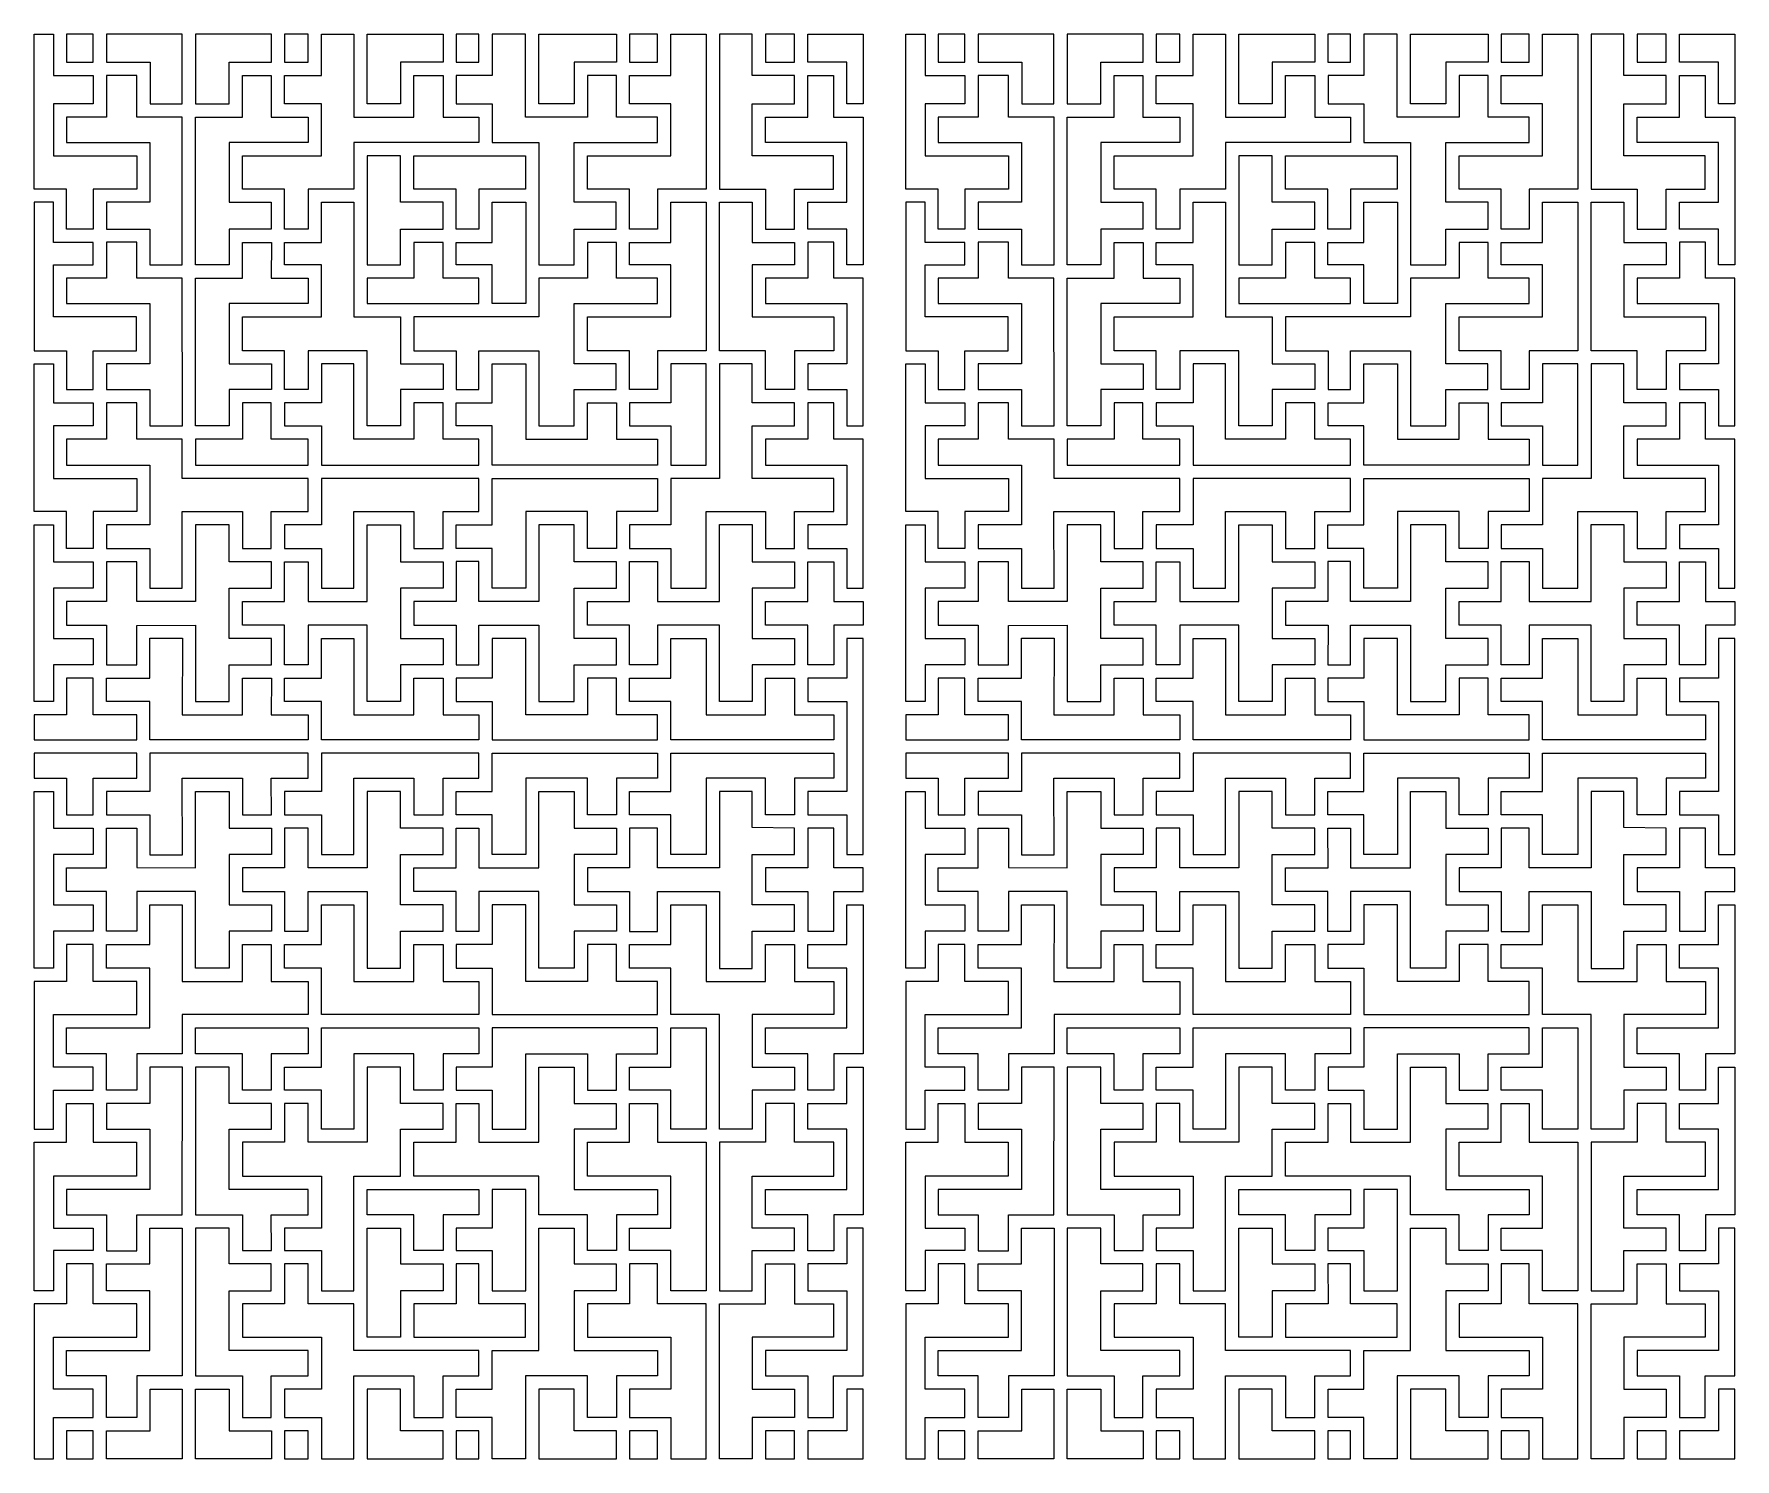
# Model space of a CAD drawing. Header units: centimetres. Extents: x -116 to 116, y -97 to 97.
import ezdxf

# ---------------------------------------------------------------- set-up
doc = ezdxf.new("R2010")
doc.units = ezdxf.units.CM
doc.header["$MEASUREMENT"] = 0
doc.layers.add('layer 1', color=7, linetype='Continuous')

msp = doc.modelspace()

# ---------------------------------------------------------------- linework, layer by layer
at = {"layer": 'layer 1', "color": 114, "lineweight": 9}
for points in [[(-111.21717, 93.03362), (-107.58773, 93.03362), (-107.58773, 96.85792), (-111.21717, 96.85792), (-111.21717, 93.03362)], [(-81.58149, 93.03389), (-78.38101, 93.03389), (-78.38101, 96.86027), (-81.58149, 96.86027), (-81.58149, 93.03389)], [(-58.22586, 93.03383), (-55.14478, 93.03383), (-55.14478, 96.85839), (-58.22586, 96.85839), (-58.22586, 93.03383)], [(-34.66418, 93.03443), (-30.8483, 93.03443), (-30.8483, 96.86227), (-34.66418, 96.86227), (-34.66418, 93.03443)], [(-16.19037, 93.03363), (-12.21935, 93.03363), (-12.21935, 96.86227), (-16.19037, 96.86227), (-16.19037, 93.03363)], [(-111.21717, -96.85792), (-107.58773, -96.85792), (-107.58773, -93.03362), (-111.21717, -93.03362), (-111.21717, -96.85792)], [(-81.58149, -96.86027), (-78.38101, -96.86027), (-78.38101, -93.03389), (-81.58149, -93.03389), (-81.58149, -96.86027)], [(-58.22586, -96.85839), (-55.14478, -96.85839), (-55.14478, -93.03383), (-58.22586, -93.03383), (-58.22586, -96.85839)], [(-34.66418, -96.86227), (-30.8483, -96.86227), (-30.8483, -93.03443), (-34.66418, -93.03443), (-34.66418, -96.86227)], [(-16.19037, -96.86227), (-12.21935, -96.86227), (-12.21935, -93.03363), (-16.19037, -93.03363), (-16.19037, -96.86227)]]:
    msp.add_lwpolyline(points, close=True, dxfattribs=at)
at = {"layer": 'layer 1', "color": 242, "lineweight": 9}
for points in [[(7.31622, 93.03362), (10.94566, 93.03362), (10.94566, 96.85792), (7.31622, 96.85792), (7.31622, 93.03362)], [(36.9519, 93.03389), (40.15238, 93.03389), (40.15238, 96.86027), (36.9519, 96.86027), (36.9519, 93.03389)], [(60.30753, 93.03383), (63.38861, 93.03383), (63.38861, 96.85839), (60.30753, 96.85839), (60.30753, 93.03383)], [(83.86921, 93.03443), (87.68509, 93.03443), (87.68509, 96.86227), (83.86921, 96.86227), (83.86921, 93.03443)], [(102.34302, 93.03363), (106.31404, 93.03363), (106.31404, 96.86227), (102.34302, 96.86227), (102.34302, 93.03363)], [(7.31622, -96.85792), (10.94566, -96.85792), (10.94566, -93.03362), (7.31622, -93.03362), (7.31622, -96.85792)], [(36.9519, -96.86027), (40.15238, -96.86027), (40.15238, -93.03389), (36.9519, -93.03389), (36.9519, -96.86027)], [(60.30753, -96.85839), (63.38861, -96.85839), (63.38861, -93.03383), (60.30753, -93.03383), (60.30753, -96.85839)], [(83.86921, -96.86227), (87.68509, -96.86227), (87.68509, -93.03443), (83.86921, -93.03443), (83.86921, -96.86227)], [(102.34302, -96.86227), (106.31404, -96.86227), (106.31404, -93.03363), (102.34302, -93.03363), (102.34302, -96.86227)]]:
    msp.add_lwpolyline(points, close=True, dxfattribs=at)
at = {"layer": 'layer 1', "color": 114, "lineweight": 9}
for points, knots in [([(-113.01498, 80.31332), (-113.01498, 80.31332), (-113.01497, 87.3534), (-113.01497, 87.3534), (-113.01497, 87.3534), (-113.01497, 87.3534), (-107.58773, 87.3534), (-107.58773, 87.3534), (-107.58773, 87.3534), (-107.58773, 87.3534), (-107.58773, 91.23403), (-107.58773, 91.23403), (-107.58773, 91.23403), (-107.58773, 91.23403), (-113.01496, 91.23403), (-113.01496, 91.23403), (-113.01496, 91.23403), (-113.01496, 91.23403), (-113.01388, 96.86027), (-113.01388, 96.86027), (-113.01388, 96.86027), (-113.01388, 96.86027), (-115.64075, 96.86027), (-115.64075, 96.86027), (-115.64075, 96.86027), (-115.64075, 96.86027), (-115.64331, 75.78322), (-115.64331, 75.78322), (-115.64331, 75.78322), (-115.64331, 75.78322), (-111.21529, 75.78429), (-111.21529, 75.78429), (-111.21529, 75.78429), (-111.21529, 75.78429), (-111.21717, 70.34202), (-111.21717, 70.34202), (-111.21717, 70.34202), (-111.21717, 70.34202), (-107.58773, 70.34202), (-107.58773, 70.34202), (-107.58773, 70.34202), (-107.58773, 70.34202), (-107.58773, 75.78457), (-107.58773, 75.78457), (-107.58773, 75.78457), (-107.58773, 75.78457), (-101.67997, 75.78456), (-101.67997, 75.78456), (-101.67997, 75.78456), (-101.67997, 75.78456), (-101.67997, 80.31332), (-101.67997, 80.31332), (-101.67997, 80.31332), (-101.67997, 80.31332), (-113.01498, 80.31332), (-113.01498, 80.31332)], [0, 0, 0, 0, 0.066666667, 0.066666667, 0.066666667, 0.066666667, 0.133333333, 0.133333333, 0.133333333, 0.133333333, 0.2, 0.2, 0.2, 0.2, 0.266666667, 0.266666667, 0.266666667, 0.266666667, 0.333333333, 0.333333333, 0.333333333, 0.333333333, 0.4, 0.4, 0.4, 0.4, 0.466666667, 0.466666667, 0.466666667, 0.466666667, 0.533333333, 0.533333333, 0.533333333, 0.533333333, 0.6, 0.6, 0.6, 0.6, 0.666666667, 0.666666667, 0.666666667, 0.666666667, 0.733333333, 0.733333333, 0.733333333, 0.733333333, 0.8, 0.8, 0.8, 0.8, 0.866666667, 0.866666667, 0.866666667, 0.866666667, 1, 1, 1, 1]), ([(-95.48514, 87.3534), (-95.48514, 87.3534), (-99.87982, 87.3534), (-99.87982, 87.3534), (-99.87982, 87.3534), (-99.87982, 87.3534), (-99.87982, 93.03383), (-99.87982, 93.03383), (-99.87982, 93.03383), (-99.87982, 93.03383), (-105.79259, 93.03383), (-105.79259, 93.03383), (-105.79259, 93.03383), (-105.79259, 93.03383), (-105.79259, 96.86027), (-105.79259, 96.86027), (-105.79259, 96.86027), (-105.79259, 96.86027), (-95.48444, 96.86027), (-95.48444, 96.86027), (-95.48444, 96.86027), (-95.48444, 96.86027), (-95.48514, 87.3534), (-95.48514, 87.3534)], [0, 0, 0, 0, 0.142857143, 0.142857143, 0.142857143, 0.142857143, 0.285714286, 0.285714286, 0.285714286, 0.285714286, 0.428571429, 0.428571429, 0.428571429, 0.428571429, 0.571428571, 0.571428571, 0.571428571, 0.571428571, 0.714285714, 0.714285714, 0.714285714, 0.714285714, 1, 1, 1, 1]), ([(-83.38005, 96.86027), (-83.38005, 96.86027), (-83.38005, 93.03333), (-83.38005, 93.03333), (-83.38005, 93.03333), (-83.38005, 93.03333), (-89.11831, 93.03332), (-89.11831, 93.03332), (-89.11831, 93.03332), (-89.11831, 93.03332), (-89.11831, 87.3526), (-89.11831, 87.3526), (-89.11831, 87.3526), (-89.11831, 87.3526), (-93.68629, 87.3526), (-93.68629, 87.3526), (-93.68629, 87.3526), (-93.68629, 87.3526), (-93.68629, 96.86027), (-93.68629, 96.86027), (-93.68629, 96.86027), (-93.68629, 96.86027), (-83.38005, 96.86027), (-83.38005, 96.86027)], [0, 0, 0, 0, 0.142857143, 0.142857143, 0.142857143, 0.142857143, 0.285714286, 0.285714286, 0.285714286, 0.285714286, 0.428571429, 0.428571429, 0.428571429, 0.428571429, 0.571428571, 0.571428571, 0.571428571, 0.571428571, 0.714285714, 0.714285714, 0.714285714, 0.714285714, 1, 1, 1, 1]), ([(-81.58162, 75.78295), (-81.58162, 75.78295), (-81.58172, 70.34417), (-81.58172, 70.34417), (-81.58172, 70.34417), (-81.58172, 70.34417), (-78.38073, 70.34417), (-78.38073, 70.34417), (-78.38073, 70.34417), (-78.38073, 70.34417), (-78.38073, 75.78295), (-78.38073, 75.78295), (-78.38073, 75.78295), (-78.38073, 75.78295), (-72.1496, 75.78295), (-72.1496, 75.78295), (-72.1496, 75.78295), (-72.1496, 75.78295), (-72.1496, 82.11335), (-72.1496, 82.11335), (-72.1496, 82.11335), (-72.1496, 82.11335), (-55.14584, 82.11335), (-55.14584, 82.11335), (-55.14584, 82.11335), (-55.14584, 82.11335), (-55.14584, 85.5532), (-55.14584, 85.5532), (-55.14584, 85.5532), (-55.14584, 85.5532), (-60.02611, 85.5522), (-60.02611, 85.5522), (-60.02611, 85.5522), (-60.02611, 85.5522), (-60.02611, 91.23457), (-60.02611, 91.23457), (-60.02611, 91.23457), (-60.02611, 91.23457), (-63.99929, 91.23457), (-63.99929, 91.23457), (-63.99929, 91.23457), (-63.99929, 91.23457), (-63.99929, 85.55221), (-63.99929, 85.55221), (-63.99929, 85.55221), (-63.99929, 85.55221), (-72.1496, 85.5532), (-72.1496, 85.5532), (-72.1496, 85.5532), (-72.1496, 85.5532), (-72.1496, 96.859), (-72.1496, 96.859), (-72.1496, 96.859), (-72.1496, 96.859), (-76.57944, 96.859), (-76.57944, 96.859), (-76.57944, 96.859), (-76.57944, 96.859), (-76.57944, 91.23457), (-76.57944, 91.23457), (-76.57944, 91.23457), (-76.57944, 91.23457), (-81.58065, 91.23457), (-81.58065, 91.23457), (-81.58065, 91.23457), (-81.58065, 91.23457), (-81.58065, 87.35353), (-81.58065, 87.35353), (-81.58065, 87.35353), (-81.58065, 87.35353), (-76.57943, 87.35353), (-76.57943, 87.35353), (-76.57943, 87.35353), (-76.57943, 87.35353), (-76.57945, 80.31332), (-76.57945, 80.31332), (-76.57945, 80.31332), (-76.57945, 80.31332), (-87.32032, 80.31332), (-87.32032, 80.31332), (-87.32032, 80.31332), (-87.32032, 80.31332), (-87.32032, 75.78295), (-87.32032, 75.78295), (-87.32032, 75.78295), (-87.32032, 75.78295), (-81.58162, 75.78295), (-81.58162, 75.78295)], [0, 0, 0, 0, 0.043478261, 0.043478261, 0.043478261, 0.043478261, 0.086956522, 0.086956522, 0.086956522, 0.086956522, 0.130434783, 0.130434783, 0.130434783, 0.130434783, 0.173913043, 0.173913043, 0.173913043, 0.173913043, 0.217391304, 0.217391304, 0.217391304, 0.217391304, 0.260869565, 0.260869565, 0.260869565, 0.260869565, 0.304347826, 0.304347826, 0.304347826, 0.304347826, 0.347826087, 0.347826087, 0.347826087, 0.347826087, 0.391304348, 0.391304348, 0.391304348, 0.391304348, 0.434782609, 0.434782609, 0.434782609, 0.434782609, 0.47826087, 0.47826087, 0.47826087, 0.47826087, 0.52173913, 0.52173913, 0.52173913, 0.52173913, 0.565217391, 0.565217391, 0.565217391, 0.565217391, 0.608695652, 0.608695652, 0.608695652, 0.608695652, 0.652173913, 0.652173913, 0.652173913, 0.652173913, 0.695652174, 0.695652174, 0.695652174, 0.695652174, 0.739130435, 0.739130435, 0.739130435, 0.739130435, 0.782608696, 0.782608696, 0.782608696, 0.782608696, 0.826086957, 0.826086957, 0.826086957, 0.826086957, 0.869565217, 0.869565217, 0.869565217, 0.869565217, 0.913043478, 0.913043478, 0.913043478, 0.913043478, 1, 1, 1, 1]), ([(-70.34692, 96.85812), (-70.34692, 96.85812), (-70.34692, 87.35286), (-70.34692, 87.35286), (-70.34692, 87.35286), (-70.34692, 87.35286), (-65.79468, 87.35286), (-65.79468, 87.35286), (-65.79468, 87.35286), (-65.79468, 87.35286), (-65.79468, 93.03383), (-65.79468, 93.03383), (-65.79468, 93.03383), (-65.79468, 93.03383), (-60.02837, 93.03383), (-60.02837, 93.03383), (-60.02837, 93.03383), (-60.02837, 93.03383), (-60.02837, 96.85812), (-60.02837, 96.85812), (-60.02837, 96.85812), (-60.02837, 96.85812), (-70.34692, 96.85812), (-70.34692, 96.85812)], [0, 0, 0, 0, 0.142857143, 0.142857143, 0.142857143, 0.142857143, 0.285714286, 0.285714286, 0.285714286, 0.285714286, 0.428571429, 0.428571429, 0.428571429, 0.428571429, 0.571428571, 0.571428571, 0.571428571, 0.571428571, 0.714285714, 0.714285714, 0.714285714, 0.714285714, 1, 1, 1, 1]), ([(-46.99172, 82.1128), (-46.99172, 82.1128), (-53.34467, 82.11258), (-53.34467, 82.11258), (-53.34467, 82.11258), (-53.34467, 82.11258), (-53.34467, 87.35234), (-53.34467, 87.35234), (-53.34467, 87.35234), (-53.34467, 87.35234), (-58.22456, 87.35233), (-58.22456, 87.35233), (-58.22456, 87.35233), (-58.22456, 87.35233), (-58.22456, 91.23349), (-58.22456, 91.23349), (-58.22456, 91.23349), (-58.22456, 91.23349), (-53.34467, 91.2333), (-53.34467, 91.2333), (-53.34467, 91.2333), (-53.34467, 91.2333), (-53.34467, 96.85866), (-53.34467, 96.85866), (-53.34467, 96.85866), (-53.34467, 96.85866), (-48.79765, 96.85866), (-48.79765, 96.85866), (-48.79765, 96.85866), (-48.79765, 96.85866), (-48.79765, 85.55213), (-48.79765, 85.55213), (-48.79765, 85.55213), (-48.79765, 85.55213), (-40.38255, 85.55213), (-40.38255, 85.55213), (-40.38255, 85.55213), (-40.38255, 85.55213), (-40.38255, 91.23835), (-40.38255, 91.23835), (-40.38255, 91.23835), (-40.38255, 91.23835), (-36.46631, 91.23835), (-36.46631, 91.23835), (-36.46631, 91.23835), (-36.46631, 91.23835), (-36.46631, 85.55213), (-36.46631, 85.55213), (-36.46631, 85.55213), (-36.46631, 85.55213), (-30.85013, 85.55213), (-30.85013, 85.55213), (-30.85013, 85.55213), (-30.85013, 85.55213), (-30.85013, 82.11281), (-30.85013, 82.11281), (-30.85013, 82.11281), (-30.85013, 82.11281), (-42.18502, 82.11281), (-42.18502, 82.11281), (-42.18502, 82.11281), (-42.18502, 82.11281), (-42.18501, 73.98248), (-42.18501, 73.98248), (-42.18501, 73.98248), (-42.18501, 73.98248), (-36.46697, 73.98578), (-36.46697, 73.98578), (-36.46697, 73.98578), (-36.46697, 73.98578), (-36.46697, 70.34166), (-36.46697, 70.34166), (-36.46697, 70.34166), (-36.46697, 70.34166), (-42.185, 70.34166), (-42.185, 70.34166), (-42.185, 70.34166), (-42.185, 70.34166), (-42.18501, 65.48987), (-42.18501, 65.48987), (-42.18501, 65.48987), (-42.18501, 65.48987), (-46.99172, 65.48987), (-46.99172, 65.48987), (-46.99172, 65.48987), (-46.99172, 65.48987), (-46.99172, 82.1128), (-46.99172, 82.1128)], [0, 0, 0, 0, 0.043478261, 0.043478261, 0.043478261, 0.043478261, 0.086956522, 0.086956522, 0.086956522, 0.086956522, 0.130434783, 0.130434783, 0.130434783, 0.130434783, 0.173913043, 0.173913043, 0.173913043, 0.173913043, 0.217391304, 0.217391304, 0.217391304, 0.217391304, 0.260869565, 0.260869565, 0.260869565, 0.260869565, 0.304347826, 0.304347826, 0.304347826, 0.304347826, 0.347826087, 0.347826087, 0.347826087, 0.347826087, 0.391304348, 0.391304348, 0.391304348, 0.391304348, 0.434782609, 0.434782609, 0.434782609, 0.434782609, 0.47826087, 0.47826087, 0.47826087, 0.47826087, 0.52173913, 0.52173913, 0.52173913, 0.52173913, 0.565217391, 0.565217391, 0.565217391, 0.565217391, 0.608695652, 0.608695652, 0.608695652, 0.608695652, 0.652173913, 0.652173913, 0.652173913, 0.652173913, 0.695652174, 0.695652174, 0.695652174, 0.695652174, 0.739130435, 0.739130435, 0.739130435, 0.739130435, 0.782608696, 0.782608696, 0.782608696, 0.782608696, 0.826086957, 0.826086957, 0.826086957, 0.826086957, 0.869565217, 0.869565217, 0.869565217, 0.869565217, 0.913043478, 0.913043478, 0.913043478, 0.913043478, 1, 1, 1, 1]), ([(-46.99231, 96.86227), (-46.99231, 96.86227), (-46.99231, 87.35125), (-46.99231, 87.35125), (-46.99231, 87.35125), (-46.99231, 87.35125), (-42.18313, 87.35125), (-42.18313, 87.35125), (-42.18313, 87.35125), (-42.18313, 87.35125), (-42.18313, 93.03333), (-42.18313, 93.03333), (-42.18313, 93.03333), (-42.18313, 93.03333), (-36.46397, 93.03333), (-36.46397, 93.03333), (-36.46397, 93.03333), (-36.46397, 93.03333), (-36.46397, 96.85849), (-36.46397, 96.85849), (-36.46397, 96.85849), (-36.46397, 96.85849), (-46.99231, 96.86227), (-46.99231, 96.86227)], [0, 0, 0, 0, 0.142857143, 0.142857143, 0.142857143, 0.142857143, 0.285714286, 0.285714286, 0.285714286, 0.285714286, 0.428571429, 0.428571429, 0.428571429, 0.428571429, 0.571428571, 0.571428571, 0.571428571, 0.571428571, 0.714285714, 0.714285714, 0.714285714, 0.714285714, 1, 1, 1, 1]), ([(-24.25565, 75.78618), (-24.25565, 75.78618), (-24.25565, 96.85023), (-24.25565, 96.85023), (-24.25565, 96.85023), (-24.25565, 96.85023), (-29.04791, 96.85023), (-29.04791, 96.85023), (-29.04791, 96.85023), (-29.04791, 96.85023), (-29.04791, 91.22648), (-29.04791, 91.22648), (-29.04791, 91.22648), (-29.04791, 91.22648), (-34.66386, 91.23457), (-34.66386, 91.23457), (-34.66386, 91.23457), (-34.66386, 91.23457), (-34.66386, 87.35246), (-34.66386, 87.35246), (-34.66386, 87.35246), (-34.66386, 87.35246), (-29.0479, 87.35246), (-29.0479, 87.35246), (-29.0479, 87.35246), (-29.0479, 87.35246), (-29.04791, 80.31332), (-29.04791, 80.31332), (-29.04791, 80.31332), (-29.04791, 80.31332), (-40.37024, 80.31332), (-40.37024, 80.31332), (-40.37024, 80.31332), (-40.37024, 80.31332), (-40.37024, 75.78403), (-40.37024, 75.78403), (-40.37024, 75.78403), (-40.37024, 75.78403), (-34.66417, 75.78403), (-34.66417, 75.78403), (-34.66417, 75.78403), (-34.66417, 75.78403), (-34.66509, 70.34767), (-34.66509, 70.34767), (-34.66509, 70.34767), (-34.66509, 70.34767), (-30.85013, 70.34767), (-30.85013, 70.34767), (-30.85013, 70.34767), (-30.85013, 70.34767), (-30.85013, 75.78404), (-30.85013, 75.78404), (-30.85013, 75.78404), (-30.85013, 75.78404), (-24.25565, 75.78618), (-24.25565, 75.78618)], [0, 0, 0, 0, 0.066666667, 0.066666667, 0.066666667, 0.066666667, 0.133333333, 0.133333333, 0.133333333, 0.133333333, 0.2, 0.2, 0.2, 0.2, 0.266666667, 0.266666667, 0.266666667, 0.266666667, 0.333333333, 0.333333333, 0.333333333, 0.333333333, 0.4, 0.4, 0.4, 0.4, 0.466666667, 0.466666667, 0.466666667, 0.466666667, 0.533333333, 0.533333333, 0.533333333, 0.533333333, 0.6, 0.6, 0.6, 0.6, 0.666666667, 0.666666667, 0.666666667, 0.666666667, 0.733333333, 0.733333333, 0.733333333, 0.733333333, 0.8, 0.8, 0.8, 0.8, 0.866666667, 0.866666667, 0.866666667, 0.866666667, 1, 1, 1, 1]), ([(-22.45853, 75.78403), (-22.45853, 75.78403), (-22.45853, 96.86227), (-22.45853, 96.86227), (-22.45853, 96.86227), (-22.45853, 96.86227), (-17.99015, 96.86227), (-17.99015, 96.86227), (-17.99015, 96.86227), (-17.99015, 96.86227), (-17.99015, 91.2333), (-17.99015, 91.2333), (-17.99015, 91.2333), (-17.99015, 91.2333), (-12.21818, 91.23564), (-12.21818, 91.23564), (-12.21818, 91.23564), (-12.21818, 91.23564), (-12.21818, 87.35286), (-12.21818, 87.35286), (-12.21818, 87.35286), (-12.21818, 87.35286), (-17.99015, 87.35286), (-17.99015, 87.35286), (-17.99015, 87.35286), (-17.99015, 87.35286), (-17.99015, 80.3126), (-17.99015, 80.3126), (-17.99015, 80.3126), (-17.99015, 80.3126), (-6.92213, 80.31349), (-6.92213, 80.31349), (-6.92213, 80.31349), (-6.92213, 80.31349), (-6.92213, 75.78295), (-6.92213, 75.78295), (-6.92213, 75.78295), (-6.92213, 75.78295), (-12.2188, 75.78295), (-12.2188, 75.78295), (-12.2188, 75.78295), (-12.2188, 75.78295), (-12.2188, 70.34163), (-12.2188, 70.34163), (-12.2188, 70.34163), (-12.2188, 70.34163), (-16.19037, 70.34163), (-16.19037, 70.34163), (-16.19037, 70.34163), (-16.19037, 70.34163), (-16.19037, 75.78295), (-16.19037, 75.78295), (-16.19037, 75.78295), (-16.19037, 75.78295), (-22.45853, 75.78403), (-22.45853, 75.78403)], [0, 0, 0, 0, 0.066666667, 0.066666667, 0.066666667, 0.066666667, 0.133333333, 0.133333333, 0.133333333, 0.133333333, 0.2, 0.2, 0.2, 0.2, 0.266666667, 0.266666667, 0.266666667, 0.266666667, 0.333333333, 0.333333333, 0.333333333, 0.333333333, 0.4, 0.4, 0.4, 0.4, 0.466666667, 0.466666667, 0.466666667, 0.466666667, 0.533333333, 0.533333333, 0.533333333, 0.533333333, 0.6, 0.6, 0.6, 0.6, 0.666666667, 0.666666667, 0.666666667, 0.666666667, 0.733333333, 0.733333333, 0.733333333, 0.733333333, 0.8, 0.8, 0.8, 0.8, 0.866666667, 0.866666667, 0.866666667, 0.866666667, 1, 1, 1, 1]), ([(-2.88181, 96.85792), (-2.88181, 96.85792), (-10.41858, 96.85792), (-10.41858, 96.85792), (-10.41858, 96.85792), (-10.41858, 96.85792), (-10.41858, 93.03389), (-10.41858, 93.03389), (-10.41858, 93.03389), (-10.41858, 93.03389), (-5.10741, 93.0339), (-5.10741, 93.0339), (-5.10741, 93.0339), (-5.10741, 93.0339), (-5.10741, 87.3534), (-5.10741, 87.3534), (-5.10741, 87.3534), (-5.10741, 87.3534), (-2.89911, 87.3534), (-2.89911, 87.3534), (-2.89911, 87.3534), (-2.89911, 87.3534), (-2.88181, 96.85792), (-2.88181, 96.85792)], [0, 0, 0, 0, 0.142857143, 0.142857143, 0.142857143, 0.142857143, 0.285714286, 0.285714286, 0.285714286, 0.285714286, 0.428571429, 0.428571429, 0.428571429, 0.428571429, 0.571428571, 0.571428571, 0.571428571, 0.571428571, 0.714285714, 0.714285714, 0.714285714, 0.714285714, 1, 1, 1, 1]), ([(-99.88805, 70.34203), (-99.88805, 70.34203), (-105.79186, 70.34202), (-105.79186, 70.34202), (-105.79186, 70.34202), (-105.79186, 70.34202), (-105.79186, 73.98363), (-105.79186, 73.98363), (-105.79186, 73.98363), (-105.79186, 73.98363), (-99.88805, 73.98246), (-99.88805, 73.98246), (-99.88805, 73.98246), (-99.88805, 73.98246), (-99.88805, 82.11258), (-99.88805, 82.11258), (-99.88805, 82.11258), (-99.88805, 82.11258), (-111.21717, 82.10055), (-111.21717, 82.10055), (-111.21717, 82.10055), (-111.21717, 82.10055), (-111.21717, 85.55879), (-111.21717, 85.55879), (-111.21717, 85.55879), (-111.21717, 85.55879), (-105.80725, 85.55222), (-105.80725, 85.55222), (-105.80725, 85.55222), (-105.80725, 85.55222), (-105.80725, 91.22979), (-105.80725, 91.22979), (-105.80725, 91.22979), (-105.80725, 91.22979), (-101.66421, 91.22979), (-101.66421, 91.22979), (-101.66421, 91.22979), (-101.66421, 91.22979), (-101.66421, 85.55221), (-101.66421, 85.55221), (-101.66421, 85.55221), (-101.66421, 85.55221), (-95.48389, 85.55879), (-95.48389, 85.55879), (-95.48389, 85.55879), (-95.48389, 85.55879), (-95.48389, 65.48559), (-95.48389, 65.48559), (-95.48389, 65.48559), (-95.48389, 65.48559), (-99.88805, 65.48559), (-99.88805, 65.48559), (-99.88805, 65.48559), (-99.88805, 65.48559), (-99.88805, 70.34203), (-99.88805, 70.34203)], [0, 0, 0, 0, 0.066666667, 0.066666667, 0.066666667, 0.066666667, 0.133333333, 0.133333333, 0.133333333, 0.133333333, 0.2, 0.2, 0.2, 0.2, 0.266666667, 0.266666667, 0.266666667, 0.266666667, 0.333333333, 0.333333333, 0.333333333, 0.333333333, 0.4, 0.4, 0.4, 0.4, 0.466666667, 0.466666667, 0.466666667, 0.466666667, 0.533333333, 0.533333333, 0.533333333, 0.533333333, 0.6, 0.6, 0.6, 0.6, 0.666666667, 0.666666667, 0.666666667, 0.666666667, 0.733333333, 0.733333333, 0.733333333, 0.733333333, 0.8, 0.8, 0.8, 0.8, 0.866666667, 0.866666667, 0.866666667, 0.866666667, 1, 1, 1, 1]), ([(-89.11766, 70.34274), (-89.11766, 70.34274), (-83.3816, 70.34274), (-83.3816, 70.34274), (-83.3816, 70.34274), (-83.3816, 70.34274), (-83.3816, 73.98423), (-83.3816, 73.98423), (-83.3816, 73.98423), (-83.3816, 73.98423), (-89.11724, 73.98246), (-89.11724, 73.98246), (-89.11724, 73.98246), (-89.11724, 73.98246), (-89.11724, 82.1126), (-89.11724, 82.1126), (-89.11724, 82.1126), (-89.11724, 82.1126), (-78.36818, 82.11328), (-78.36818, 82.11328), (-78.36818, 82.11328), (-78.36818, 82.11328), (-78.37084, 85.55488), (-78.37084, 85.55488), (-78.37084, 85.55488), (-78.37084, 85.55488), (-83.38196, 85.55165), (-83.38196, 85.55165), (-83.38196, 85.55165), (-83.38196, 85.55165), (-83.38196, 91.23564), (-83.38196, 91.23564), (-83.38196, 91.23564), (-83.38196, 91.23564), (-87.31818, 91.23564), (-87.31818, 91.23564), (-87.31818, 91.23564), (-87.31818, 91.23564), (-87.31818, 85.55167), (-87.31818, 85.55167), (-87.31818, 85.55167), (-87.31818, 85.55167), (-93.68608, 85.55515), (-93.68608, 85.55515), (-93.68608, 85.55515), (-93.68608, 85.55515), (-93.68608, 65.48849), (-93.68608, 65.48849), (-93.68608, 65.48849), (-93.68608, 65.48849), (-89.11724, 65.48849), (-89.11724, 65.48849), (-89.11724, 65.48849), (-89.11724, 65.48849), (-89.11766, 70.34274), (-89.11766, 70.34274)], [0, 0, 0, 0, 0.066666667, 0.066666667, 0.066666667, 0.066666667, 0.133333333, 0.133333333, 0.133333333, 0.133333333, 0.2, 0.2, 0.2, 0.2, 0.266666667, 0.266666667, 0.266666667, 0.266666667, 0.333333333, 0.333333333, 0.333333333, 0.333333333, 0.4, 0.4, 0.4, 0.4, 0.466666667, 0.466666667, 0.466666667, 0.466666667, 0.533333333, 0.533333333, 0.533333333, 0.533333333, 0.6, 0.6, 0.6, 0.6, 0.666666667, 0.666666667, 0.666666667, 0.666666667, 0.733333333, 0.733333333, 0.733333333, 0.733333333, 0.8, 0.8, 0.8, 0.8, 0.866666667, 0.866666667, 0.866666667, 0.866666667, 1, 1, 1, 1]), ([(-10.41461, 85.55086), (-10.41461, 85.55086), (-16.20117, 85.55086), (-16.20117, 85.55086), (-16.20117, 85.55086), (-16.20117, 85.55086), (-16.20117, 82.11335), (-16.20117, 82.11335), (-16.20117, 82.11335), (-16.20117, 82.11335), (-5.11087, 82.11335), (-5.11087, 82.11335), (-5.11087, 82.11335), (-5.11087, 82.11335), (-5.11087, 73.98309), (-5.11087, 73.98309), (-5.11087, 73.98309), (-5.11087, 73.98309), (-10.41889, 73.98309), (-10.41889, 73.98309), (-10.41889, 73.98309), (-10.41889, 73.98309), (-10.41889, 70.34166), (-10.41889, 70.34166), (-10.41889, 70.34166), (-10.41889, 70.34166), (-5.11384, 70.34167), (-5.11384, 70.34167), (-5.11384, 70.34167), (-5.11384, 70.34167), (-5.11384, 65.48868), (-5.11384, 65.48868), (-5.11384, 65.48868), (-5.11384, 65.48868), (-2.90621, 65.48868), (-2.90621, 65.48868), (-2.90621, 65.48868), (-2.90621, 65.48868), (-2.88181, 85.55086), (-2.88181, 85.55086), (-2.88181, 85.55086), (-2.88181, 85.55086), (-6.92213, 85.55086), (-6.92213, 85.55086), (-6.92213, 85.55086), (-6.92213, 85.55086), (-6.92213, 91.23407), (-6.92213, 91.23407), (-6.92213, 91.23407), (-6.92213, 91.23407), (-10.41461, 91.23407), (-10.41461, 91.23407), (-10.41461, 91.23407), (-10.41461, 91.23407), (-10.41461, 85.55086), (-10.41461, 85.55086)], [0, 0, 0, 0, 0.066666667, 0.066666667, 0.066666667, 0.066666667, 0.133333333, 0.133333333, 0.133333333, 0.133333333, 0.2, 0.2, 0.2, 0.2, 0.266666667, 0.266666667, 0.266666667, 0.266666667, 0.333333333, 0.333333333, 0.333333333, 0.333333333, 0.4, 0.4, 0.4, 0.4, 0.466666667, 0.466666667, 0.466666667, 0.466666667, 0.533333333, 0.533333333, 0.533333333, 0.533333333, 0.6, 0.6, 0.6, 0.6, 0.666666667, 0.666666667, 0.666666667, 0.666666667, 0.733333333, 0.733333333, 0.733333333, 0.733333333, 0.8, 0.8, 0.8, 0.8, 0.866666667, 0.866666667, 0.866666667, 0.866666667, 1, 1, 1, 1]), ([(-65.79477, 73.98247), (-65.79477, 73.98247), (-60.02837, 73.98309), (-60.02837, 73.98309), (-60.02837, 73.98309), (-60.02837, 73.98309), (-60.02837, 70.34148), (-60.02837, 70.34148), (-60.02837, 70.34148), (-60.02837, 70.34148), (-65.79477, 70.34148), (-65.79477, 70.34148), (-65.79477, 70.34148), (-65.79477, 70.34148), (-65.79477, 65.48849), (-65.79477, 65.48849), (-65.79477, 65.48849), (-65.79477, 65.48849), (-70.34746, 65.48849), (-70.34746, 65.48849), (-70.34746, 65.48849), (-70.34746, 65.48849), (-70.34746, 80.31241), (-70.34746, 80.31241), (-70.34746, 80.31241), (-70.34746, 80.31241), (-65.79477, 80.31241), (-65.79477, 80.31241), (-65.79477, 80.31241), (-65.79477, 80.31241), (-65.79477, 73.98247), (-65.79477, 73.98247)], [0, 0, 0, 0, 0.111111111, 0.111111111, 0.111111111, 0.111111111, 0.222222222, 0.222222222, 0.222222222, 0.222222222, 0.333333333, 0.333333333, 0.333333333, 0.333333333, 0.444444444, 0.444444444, 0.444444444, 0.444444444, 0.555555556, 0.555555556, 0.555555556, 0.555555556, 0.666666667, 0.666666667, 0.666666667, 0.666666667, 0.777777778, 0.777777778, 0.777777778, 0.777777778, 1, 1, 1, 1]), ([(-55.14477, 75.78249), (-55.14477, 75.78249), (-48.79765, 75.78188), (-48.79765, 75.78188), (-48.79765, 75.78188), (-48.79765, 75.78188), (-48.79765, 80.31295), (-48.79765, 80.31295), (-48.79765, 80.31295), (-48.79765, 80.31295), (-64.00021, 80.31295), (-64.00021, 80.31295), (-64.00021, 80.31295), (-64.00021, 80.31295), (-64.00021, 75.78188), (-64.00021, 75.78188), (-64.00021, 75.78188), (-64.00021, 75.78188), (-58.22491, 75.78249), (-58.22491, 75.78249), (-58.22491, 75.78249), (-58.22491, 75.78249), (-58.22491, 70.34094), (-58.22491, 70.34094), (-58.22491, 70.34094), (-58.22491, 70.34094), (-55.14477, 70.34094), (-55.14477, 70.34094), (-55.14477, 70.34094), (-55.14477, 70.34094), (-55.14477, 75.78249), (-55.14477, 75.78249)], [0, 0, 0, 0, 0.111111111, 0.111111111, 0.111111111, 0.111111111, 0.222222222, 0.222222222, 0.222222222, 0.222222222, 0.333333333, 0.333333333, 0.333333333, 0.333333333, 0.444444444, 0.444444444, 0.444444444, 0.444444444, 0.555555556, 0.555555556, 0.555555556, 0.555555556, 0.666666667, 0.666666667, 0.666666667, 0.666666667, 0.777777778, 0.777777778, 0.777777778, 0.777777778, 1, 1, 1, 1]), ([(-113.01559, 68.54094), (-113.01559, 68.54094), (-107.58773, 68.5424), (-107.58773, 68.5424), (-107.58773, 68.5424), (-107.58773, 68.5424), (-107.58773, 65.48761), (-107.58773, 65.48761), (-107.58773, 65.48761), (-107.58773, 65.48761), (-113.01559, 65.48761), (-113.01559, 65.48761), (-113.01559, 65.48761), (-113.01559, 65.48761), (-113.01559, 58.41909), (-113.01559, 58.41909), (-113.01559, 58.41909), (-113.01559, 58.41909), (-101.69845, 58.41976), (-101.69845, 58.41976), (-101.69845, 58.41976), (-101.69845, 58.41976), (-101.69845, 53.8121), (-101.69845, 53.8121), (-101.69845, 53.8121), (-101.69845, 53.8121), (-107.59267, 53.8121), (-107.59267, 53.8121), (-107.59267, 53.8121), (-107.59267, 53.8121), (-107.58773, 48.53746), (-107.58773, 48.53746), (-107.58773, 48.53746), (-107.58773, 48.53746), (-111.21717, 48.53746), (-111.21717, 48.53746), (-111.21717, 48.53746), (-111.21717, 48.53746), (-111.21498, 53.8121), (-111.21498, 53.8121), (-111.21498, 53.8121), (-111.21498, 53.8121), (-115.65158, 53.81103), (-115.65158, 53.81103), (-115.65158, 53.81103), (-115.65158, 53.81103), (-115.65158, 73.98567), (-115.65158, 73.98567), (-115.65158, 73.98567), (-115.65158, 73.98567), (-113.01559, 73.98567), (-113.01559, 73.98567), (-113.01559, 73.98567), (-113.01559, 73.98567), (-113.01559, 68.54094), (-113.01559, 68.54094)], [0, 0, 0, 0, 0.066666667, 0.066666667, 0.066666667, 0.066666667, 0.133333333, 0.133333333, 0.133333333, 0.133333333, 0.2, 0.2, 0.2, 0.2, 0.266666667, 0.266666667, 0.266666667, 0.266666667, 0.333333333, 0.333333333, 0.333333333, 0.333333333, 0.4, 0.4, 0.4, 0.4, 0.466666667, 0.466666667, 0.466666667, 0.466666667, 0.533333333, 0.533333333, 0.533333333, 0.533333333, 0.6, 0.6, 0.6, 0.6, 0.666666667, 0.666666667, 0.666666667, 0.666666667, 0.733333333, 0.733333333, 0.733333333, 0.733333333, 0.8, 0.8, 0.8, 0.8, 0.866666667, 0.866666667, 0.866666667, 0.866666667, 1, 1, 1, 1]), ([(-81.58096, 53.81081), (-81.58096, 53.81081), (-81.58096, 48.53611), (-81.58096, 48.53611), (-81.58096, 48.53611), (-81.58096, 48.53611), (-78.37995, 48.53611), (-78.37995, 48.53611), (-78.37995, 48.53611), (-78.37995, 48.53611), (-78.37995, 53.81081), (-78.37995, 53.81081), (-78.37995, 53.81081), (-78.37995, 53.81081), (-70.34532, 53.81081), (-70.34532, 53.81081), (-70.34532, 53.81081), (-70.34532, 53.81081), (-70.34532, 43.58908), (-70.34532, 43.58908), (-70.34532, 43.58908), (-70.34532, 43.58908), (-65.79468, 43.58908), (-65.79468, 43.58908), (-65.79468, 43.58908), (-65.79468, 43.58908), (-65.79478, 48.53587), (-65.79478, 48.53587), (-65.79478, 48.53587), (-65.79478, 48.53587), (-60.02459, 48.53587), (-60.02459, 48.53587), (-60.02459, 48.53587), (-60.02459, 48.53587), (-60.02459, 52.01052), (-60.02459, 52.01052), (-60.02459, 52.01052), (-60.02459, 52.01052), (-65.79468, 52.01051), (-65.79468, 52.01051), (-65.79468, 52.01051), (-65.79468, 52.01051), (-65.79468, 58.41923), (-65.79468, 58.41923), (-65.79468, 58.41923), (-65.79468, 58.41923), (-72.14934, 58.41923), (-72.14934, 58.41923), (-72.14934, 58.41923), (-72.14934, 58.41923), (-72.14933, 73.98423), (-72.14933, 73.98423), (-72.14933, 73.98423), (-72.14933, 73.98423), (-76.57944, 73.98423), (-76.57944, 73.98423), (-76.57944, 73.98423), (-76.57944, 73.98423), (-76.57944, 68.54095), (-76.57944, 68.54095), (-76.57944, 68.54095), (-76.57944, 68.54095), (-81.58149, 68.54108), (-81.58149, 68.54108), (-81.58149, 68.54108), (-81.58149, 68.54108), (-81.58149, 65.4868), (-81.58149, 65.4868), (-81.58149, 65.4868), (-81.58149, 65.4868), (-76.57944, 65.48689), (-76.57944, 65.48689), (-76.57944, 65.48689), (-76.57944, 65.48689), (-76.57944, 58.41923), (-76.57944, 58.41923), (-76.57944, 58.41923), (-76.57944, 58.41923), (-87.31784, 58.41923), (-87.31784, 58.41923), (-87.31784, 58.41923), (-87.31784, 58.41923), (-87.31784, 53.81081), (-87.31784, 53.81081), (-87.31784, 53.81081), (-87.31784, 53.81081), (-81.58096, 53.81081), (-81.58096, 53.81081)], [0, 0, 0, 0, 0.043478261, 0.043478261, 0.043478261, 0.043478261, 0.086956522, 0.086956522, 0.086956522, 0.086956522, 0.130434783, 0.130434783, 0.130434783, 0.130434783, 0.173913043, 0.173913043, 0.173913043, 0.173913043, 0.217391304, 0.217391304, 0.217391304, 0.217391304, 0.260869565, 0.260869565, 0.260869565, 0.260869565, 0.304347826, 0.304347826, 0.304347826, 0.304347826, 0.347826087, 0.347826087, 0.347826087, 0.347826087, 0.391304348, 0.391304348, 0.391304348, 0.391304348, 0.434782609, 0.434782609, 0.434782609, 0.434782609, 0.47826087, 0.47826087, 0.47826087, 0.47826087, 0.52173913, 0.52173913, 0.52173913, 0.52173913, 0.565217391, 0.565217391, 0.565217391, 0.565217391, 0.608695652, 0.608695652, 0.608695652, 0.608695652, 0.652173913, 0.652173913, 0.652173913, 0.652173913, 0.695652174, 0.695652174, 0.695652174, 0.695652174, 0.739130435, 0.739130435, 0.739130435, 0.739130435, 0.782608696, 0.782608696, 0.782608696, 0.782608696, 0.826086957, 0.826086957, 0.826086957, 0.826086957, 0.869565217, 0.869565217, 0.869565217, 0.869565217, 0.913043478, 0.913043478, 0.913043478, 0.913043478, 1, 1, 1, 1]), ([(-53.34457, 68.54094), (-53.34457, 68.54094), (-58.22515, 68.54108), (-58.22515, 68.54108), (-58.22515, 68.54108), (-58.22515, 68.54108), (-58.22515, 65.48675), (-58.22515, 65.48675), (-58.22515, 65.48675), (-58.22515, 65.48675), (-53.34457, 65.48688), (-53.34457, 65.48688), (-53.34457, 65.48688), (-53.34457, 65.48688), (-53.34457, 60.22069), (-53.34457, 60.22069), (-53.34457, 60.22069), (-53.34457, 60.22069), (-48.7925, 60.22069), (-48.7925, 60.22069), (-48.7925, 60.22069), (-48.7925, 60.22069), (-48.7925, 73.98315), (-48.7925, 73.98315), (-48.7925, 73.98315), (-48.7925, 73.98315), (-53.34457, 73.98315), (-53.34457, 73.98315), (-53.34457, 73.98315), (-53.34457, 73.98315), (-53.34457, 68.54094), (-53.34457, 68.54094)], [0, 0, 0, 0, 0.111111111, 0.111111111, 0.111111111, 0.111111111, 0.222222222, 0.222222222, 0.222222222, 0.222222222, 0.333333333, 0.333333333, 0.333333333, 0.333333333, 0.444444444, 0.444444444, 0.444444444, 0.444444444, 0.555555556, 0.555555556, 0.555555556, 0.555555556, 0.666666667, 0.666666667, 0.666666667, 0.666666667, 0.777777778, 0.777777778, 0.777777778, 0.777777778, 1, 1, 1, 1]), ([(-24.256, 53.81403), (-24.256, 53.81403), (-24.256, 73.98309), (-24.256, 73.98309), (-24.256, 73.98309), (-24.256, 73.98309), (-29.04816, 73.98309), (-29.04816, 73.98309), (-29.04816, 73.98309), (-29.04816, 73.98309), (-29.04808, 68.54108), (-29.04808, 68.54108), (-29.04808, 68.54108), (-29.04808, 68.54108), (-34.66421, 68.54108), (-34.66421, 68.54108), (-34.66421, 68.54108), (-34.66421, 68.54108), (-34.66421, 65.48761), (-34.66421, 65.48761), (-34.66421, 65.48761), (-34.66421, 65.48761), (-29.04816, 65.48761), (-29.04816, 65.48761), (-29.04816, 65.48761), (-29.04816, 65.48761), (-29.04807, 58.42036), (-29.04807, 58.42036), (-29.04807, 58.42036), (-29.04807, 58.42036), (-40.38362, 58.42036), (-40.38362, 58.42036), (-40.38362, 58.42036), (-40.38362, 58.42036), (-40.38362, 53.81403), (-40.38362, 53.81403), (-40.38362, 53.81403), (-40.38362, 53.81403), (-34.66418, 53.81403), (-34.66418, 53.81403), (-34.66418, 53.81403), (-34.66418, 53.81403), (-34.6644, 48.53746), (-34.6644, 48.53746), (-34.6644, 48.53746), (-34.6644, 48.53746), (-30.85013, 48.53746), (-30.85013, 48.53746), (-30.85013, 48.53746), (-30.85013, 48.53746), (-30.85013, 53.81404), (-30.85013, 53.81404), (-30.85013, 53.81404), (-30.85013, 53.81404), (-24.256, 53.81403), (-24.256, 53.81403)], [0, 0, 0, 0, 0.066666667, 0.066666667, 0.066666667, 0.066666667, 0.133333333, 0.133333333, 0.133333333, 0.133333333, 0.2, 0.2, 0.2, 0.2, 0.266666667, 0.266666667, 0.266666667, 0.266666667, 0.333333333, 0.333333333, 0.333333333, 0.333333333, 0.4, 0.4, 0.4, 0.4, 0.466666667, 0.466666667, 0.466666667, 0.466666667, 0.533333333, 0.533333333, 0.533333333, 0.533333333, 0.6, 0.6, 0.6, 0.6, 0.666666667, 0.666666667, 0.666666667, 0.666666667, 0.733333333, 0.733333333, 0.733333333, 0.733333333, 0.8, 0.8, 0.8, 0.8, 0.866666667, 0.866666667, 0.866666667, 0.866666667, 1, 1, 1, 1]), ([(-16.19037, 53.81104), (-16.19037, 53.81104), (-16.19037, 48.53638), (-16.19037, 48.53638), (-16.19037, 48.53638), (-16.19037, 48.53638), (-12.21871, 48.53638), (-12.21871, 48.53638), (-12.21871, 48.53638), (-12.21871, 48.53638), (-12.21879, 53.81103), (-12.21879, 53.81103), (-12.21879, 53.81103), (-12.21879, 53.81103), (-6.91186, 53.81103), (-6.91186, 53.81103), (-6.91186, 53.81103), (-6.91186, 53.81103), (-6.91186, 58.41923), (-6.91186, 58.41923), (-6.91186, 58.41923), (-6.91186, 58.41923), (-17.98942, 58.41909), (-17.98942, 58.41909), (-17.98942, 58.41909), (-17.98942, 58.41909), (-17.99034, 65.48707), (-17.99034, 65.48707), (-17.99034, 65.48707), (-17.99034, 65.48707), (-12.22933, 65.48707), (-12.22933, 65.48707), (-12.22933, 65.48707), (-12.22933, 65.48707), (-12.22933, 68.54162), (-12.22933, 68.54162), (-12.22933, 68.54162), (-12.22933, 68.54162), (-17.98942, 68.54095), (-17.98942, 68.54095), (-17.98942, 68.54095), (-17.98942, 68.54095), (-17.98942, 73.98208), (-17.98942, 73.98208), (-17.98942, 73.98208), (-17.98942, 73.98208), (-22.45551, 73.98208), (-22.45551, 73.98208), (-22.45551, 73.98208), (-22.45551, 73.98208), (-22.45551, 53.8121), (-22.45551, 53.8121), (-22.45551, 53.8121), (-22.45551, 53.8121), (-16.19037, 53.81104), (-16.19037, 53.81104)], [0, 0, 0, 0, 0.066666667, 0.066666667, 0.066666667, 0.066666667, 0.133333333, 0.133333333, 0.133333333, 0.133333333, 0.2, 0.2, 0.2, 0.2, 0.266666667, 0.266666667, 0.266666667, 0.266666667, 0.333333333, 0.333333333, 0.333333333, 0.333333333, 0.4, 0.4, 0.4, 0.4, 0.466666667, 0.466666667, 0.466666667, 0.466666667, 0.533333333, 0.533333333, 0.533333333, 0.533333333, 0.6, 0.6, 0.6, 0.6, 0.666666667, 0.666666667, 0.666666667, 0.666666667, 0.733333333, 0.733333333, 0.733333333, 0.733333333, 0.8, 0.8, 0.8, 0.8, 0.866666667, 0.866666667, 0.866666667, 0.866666667, 1, 1, 1, 1]), ([(-99.88805, 48.53693), (-99.88805, 48.53693), (-105.79294, 48.53692), (-105.79294, 48.53692), (-105.79294, 48.53692), (-105.79294, 48.53692), (-105.79294, 52.01149), (-105.79294, 52.01149), (-105.79294, 52.01149), (-105.79294, 52.01149), (-99.88805, 52.01051), (-99.88805, 52.01051), (-99.88805, 52.01051), (-99.88805, 52.01051), (-99.88805, 60.22071), (-99.88805, 60.22071), (-99.88805, 60.22071), (-99.88805, 60.22071), (-111.21717, 60.2207), (-111.21717, 60.2207), (-111.21717, 60.2207), (-111.21717, 60.2207), (-111.21717, 63.68614), (-111.21717, 63.68614), (-111.21717, 63.68614), (-111.21717, 63.68614), (-105.79268, 63.68614), (-105.79268, 63.68614), (-105.79268, 63.68614), (-105.79268, 63.68614), (-105.79294, 68.54579), (-105.79294, 68.54579), (-105.79294, 68.54579), (-105.79294, 68.54579), (-101.6785, 68.54579), (-101.6785, 68.54579), (-101.6785, 68.54579), (-101.6785, 68.54579), (-101.67968, 63.68614), (-101.67968, 63.68614), (-101.67968, 63.68614), (-101.67968, 63.68614), (-95.48753, 63.68614), (-95.48753, 63.68614), (-95.48753, 63.68614), (-95.48753, 63.68614), (-95.483, 43.58959), (-95.483, 43.58959), (-95.483, 43.58959), (-95.483, 43.58959), (-99.88805, 43.58959), (-99.88805, 43.58959), (-99.88805, 43.58959), (-99.88805, 43.58959), (-99.88805, 48.53693), (-99.88805, 48.53693)], [0, 0, 0, 0, 0.066666667, 0.066666667, 0.066666667, 0.066666667, 0.133333333, 0.133333333, 0.133333333, 0.133333333, 0.2, 0.2, 0.2, 0.2, 0.266666667, 0.266666667, 0.266666667, 0.266666667, 0.333333333, 0.333333333, 0.333333333, 0.333333333, 0.4, 0.4, 0.4, 0.4, 0.466666667, 0.466666667, 0.466666667, 0.466666667, 0.533333333, 0.533333333, 0.533333333, 0.533333333, 0.6, 0.6, 0.6, 0.6, 0.666666667, 0.666666667, 0.666666667, 0.666666667, 0.733333333, 0.733333333, 0.733333333, 0.733333333, 0.8, 0.8, 0.8, 0.8, 0.866666667, 0.866666667, 0.866666667, 0.866666667, 1, 1, 1, 1]), ([(-89.11772, 48.53612), (-89.11772, 48.53612), (-83.38005, 48.53611), (-83.38005, 48.53611), (-83.38005, 48.53611), (-83.38005, 48.53611), (-83.38005, 52.01042), (-83.38005, 52.01042), (-83.38005, 52.01042), (-83.38005, 52.01042), (-89.11772, 52.01043), (-89.11772, 52.01043), (-89.11772, 52.01043), (-89.11772, 52.01043), (-89.11772, 60.21909), (-89.11772, 60.21909), (-89.11772, 60.21909), (-89.11772, 60.21909), (-78.38101, 60.21909), (-78.38101, 60.21909), (-78.38101, 60.21909), (-78.38101, 60.21909), (-78.38101, 63.68799), (-78.38101, 63.68799), (-78.38101, 63.68799), (-78.38101, 63.68799), (-83.38157, 63.68799), (-83.38157, 63.68799), (-83.38157, 63.68799), (-83.38157, 63.68799), (-83.38005, 68.54133), (-83.38005, 68.54133), (-83.38005, 68.54133), (-83.38005, 68.54133), (-87.31765, 68.54133), (-87.31765, 68.54133), (-87.31765, 68.54133), (-87.31765, 68.54133), (-87.31765, 63.68799), (-87.31765, 63.68799), (-87.31765, 63.68799), (-87.31765, 63.68799), (-93.68454, 63.68799), (-93.68454, 63.68799), (-93.68454, 63.68799), (-93.68454, 63.68799), (-93.68454, 43.58801), (-93.68454, 43.58801), (-93.68454, 43.58801), (-93.68454, 43.58801), (-89.11772, 43.58801), (-89.11772, 43.58801), (-89.11772, 43.58801), (-89.11772, 43.58801), (-89.11772, 48.53612), (-89.11772, 48.53612)], [0, 0, 0, 0, 0.066666667, 0.066666667, 0.066666667, 0.066666667, 0.133333333, 0.133333333, 0.133333333, 0.133333333, 0.2, 0.2, 0.2, 0.2, 0.266666667, 0.266666667, 0.266666667, 0.266666667, 0.333333333, 0.333333333, 0.333333333, 0.333333333, 0.4, 0.4, 0.4, 0.4, 0.466666667, 0.466666667, 0.466666667, 0.466666667, 0.533333333, 0.533333333, 0.533333333, 0.533333333, 0.6, 0.6, 0.6, 0.6, 0.666666667, 0.666666667, 0.666666667, 0.666666667, 0.733333333, 0.733333333, 0.733333333, 0.733333333, 0.8, 0.8, 0.8, 0.8, 0.866666667, 0.866666667, 0.866666667, 0.866666667, 1, 1, 1, 1]), ([(-63.99476, 63.68829), (-63.99476, 63.68829), (-64.00021, 68.5424), (-64.00021, 68.5424), (-64.00021, 68.5424), (-64.00021, 68.5424), (-60.02837, 68.5424), (-60.02837, 68.5424), (-60.02837, 68.5424), (-60.02837, 68.5424), (-60.02838, 63.68829), (-60.02838, 63.68829), (-60.02838, 63.68829), (-60.02838, 63.68829), (-55.1437, 63.68829), (-55.1437, 63.68829), (-55.1437, 63.68829), (-55.1437, 63.68829), (-55.1437, 60.21962), (-55.1437, 60.21962), (-55.1437, 60.21962), (-55.1437, 60.21962), (-70.34719, 60.21962), (-70.34719, 60.21962), (-70.34719, 60.21962), (-70.34719, 60.21962), (-70.34719, 63.68829), (-70.34719, 63.68829), (-70.34719, 63.68829), (-70.34719, 63.68829), (-63.99476, 63.68829), (-63.99476, 63.68829)], [0, 0, 0, 0, 0.111111111, 0.111111111, 0.111111111, 0.111111111, 0.222222222, 0.222222222, 0.222222222, 0.222222222, 0.333333333, 0.333333333, 0.333333333, 0.333333333, 0.444444444, 0.444444444, 0.444444444, 0.444444444, 0.555555556, 0.555555556, 0.555555556, 0.555555556, 0.666666667, 0.666666667, 0.666666667, 0.666666667, 0.777777778, 0.777777778, 0.777777778, 0.777777778, 1, 1, 1, 1]), ([(-46.99042, 53.81104), (-46.99042, 53.81104), (-55.14477, 53.81103), (-55.14477, 53.81103), (-55.14477, 53.81103), (-55.14477, 53.81103), (-55.14477, 48.53679), (-55.14477, 48.53679), (-55.14477, 48.53679), (-55.14477, 48.53679), (-58.22408, 48.53679), (-58.22408, 48.53679), (-58.22408, 48.53679), (-58.22408, 48.53679), (-58.22408, 53.81103), (-58.22408, 53.81103), (-58.22408, 53.81103), (-58.22408, 53.81103), (-63.99929, 53.81103), (-63.99929, 53.81103), (-63.99929, 53.81103), (-63.99929, 53.81103), (-63.99929, 58.41923), (-63.99929, 58.41923), (-63.99929, 58.41923), (-63.99929, 58.41923), (-46.99042, 58.4191), (-46.99042, 58.4191), (-46.99042, 58.4191), (-46.99042, 58.4191), (-46.99042, 63.68829), (-46.99042, 63.68829), (-46.99042, 63.68829), (-46.99042, 63.68829), (-40.38309, 63.6869), (-40.38309, 63.6869), (-40.38309, 63.6869), (-40.38309, 63.6869), (-40.38309, 68.54162), (-40.38309, 68.54162), (-40.38309, 68.54162), (-40.38309, 68.54162), (-36.4642, 68.54162), (-36.4642, 68.54162), (-36.4642, 68.54162), (-36.4642, 68.54162), (-36.46421, 63.68829), (-36.46421, 63.68829), (-36.46421, 63.68829), (-36.46421, 63.68829), (-30.84798, 63.68829), (-30.84798, 63.68829), (-30.84798, 63.68829), (-30.84798, 63.68829), (-30.84798, 60.21935), (-30.84798, 60.21935), (-30.84798, 60.21935), (-30.84798, 60.21935), (-42.18287, 60.21934), (-42.18287, 60.21934), (-42.18287, 60.21934), (-42.18287, 60.21934), (-42.18306, 52.01069), (-42.18306, 52.01069), (-42.18306, 52.01069), (-42.18306, 52.01069), (-36.47125, 52.01069), (-36.47125, 52.01069), (-36.47125, 52.01069), (-36.47125, 52.01069), (-36.47125, 48.536), (-36.47125, 48.536), (-36.47125, 48.536), (-36.47125, 48.536), (-42.18307, 48.536), (-42.18307, 48.536), (-42.18307, 48.536), (-42.18307, 48.536), (-42.18287, 43.58908), (-42.18287, 43.58908), (-42.18287, 43.58908), (-42.18287, 43.58908), (-46.99042, 43.58908), (-46.99042, 43.58908), (-46.99042, 43.58908), (-46.99042, 43.58908), (-46.99042, 53.81104), (-46.99042, 53.81104)], [0, 0, 0, 0, 0.043478261, 0.043478261, 0.043478261, 0.043478261, 0.086956522, 0.086956522, 0.086956522, 0.086956522, 0.130434783, 0.130434783, 0.130434783, 0.130434783, 0.173913043, 0.173913043, 0.173913043, 0.173913043, 0.217391304, 0.217391304, 0.217391304, 0.217391304, 0.260869565, 0.260869565, 0.260869565, 0.260869565, 0.304347826, 0.304347826, 0.304347826, 0.304347826, 0.347826087, 0.347826087, 0.347826087, 0.347826087, 0.391304348, 0.391304348, 0.391304348, 0.391304348, 0.434782609, 0.434782609, 0.434782609, 0.434782609, 0.47826087, 0.47826087, 0.47826087, 0.47826087, 0.52173913, 0.52173913, 0.52173913, 0.52173913, 0.565217391, 0.565217391, 0.565217391, 0.565217391, 0.608695652, 0.608695652, 0.608695652, 0.608695652, 0.652173913, 0.652173913, 0.652173913, 0.652173913, 0.695652174, 0.695652174, 0.695652174, 0.695652174, 0.739130435, 0.739130435, 0.739130435, 0.739130435, 0.782608696, 0.782608696, 0.782608696, 0.782608696, 0.826086957, 0.826086957, 0.826086957, 0.826086957, 0.869565217, 0.869565217, 0.869565217, 0.869565217, 0.913043478, 0.913043478, 0.913043478, 0.913043478, 1, 1, 1, 1]), ([(-5.11128, 48.53585), (-5.11128, 48.53585), (-10.41798, 48.53584), (-10.41798, 48.53584), (-10.41798, 48.53584), (-10.41798, 48.53584), (-10.41798, 52.01069), (-10.41798, 52.01069), (-10.41798, 52.01069), (-10.41798, 52.01069), (-5.11128, 52.01051), (-5.11128, 52.01051), (-5.11128, 52.01051), (-5.11128, 52.01051), (-5.11126, 60.21962), (-5.11126, 60.21962), (-5.11126, 60.21962), (-5.11126, 60.21962), (-16.1909, 60.21962), (-16.1909, 60.21962), (-16.1909, 60.21962), (-16.1909, 60.21962), (-16.1909, 63.68816), (-16.1909, 63.68816), (-16.1909, 63.68816), (-16.1909, 63.68816), (-10.4187, 63.68816), (-10.4187, 63.68816), (-10.4187, 63.68816), (-10.4187, 63.68816), (-10.4187, 68.54579), (-10.4187, 68.54579), (-10.4187, 68.54579), (-10.4187, 68.54579), (-6.91108, 68.54579), (-6.91108, 68.54579), (-6.91108, 68.54579), (-6.91108, 68.54579), (-6.91108, 63.68816), (-6.91108, 63.68816), (-6.91108, 63.68816), (-6.91108, 63.68816), (-2.89886, 63.68816), (-2.89886, 63.68816), (-2.89886, 63.68816), (-2.89886, 63.68816), (-2.89885, 43.58959), (-2.89885, 43.58959), (-2.89885, 43.58959), (-2.89885, 43.58959), (-5.11128, 43.58959), (-5.11128, 43.58959), (-5.11128, 43.58959), (-5.11128, 43.58959), (-5.11128, 48.53585), (-5.11128, 48.53585)], [0, 0, 0, 0, 0.066666667, 0.066666667, 0.066666667, 0.066666667, 0.133333333, 0.133333333, 0.133333333, 0.133333333, 0.2, 0.2, 0.2, 0.2, 0.266666667, 0.266666667, 0.266666667, 0.266666667, 0.333333333, 0.333333333, 0.333333333, 0.333333333, 0.4, 0.4, 0.4, 0.4, 0.466666667, 0.466666667, 0.466666667, 0.466666667, 0.533333333, 0.533333333, 0.533333333, 0.533333333, 0.6, 0.6, 0.6, 0.6, 0.666666667, 0.666666667, 0.666666667, 0.666666667, 0.733333333, 0.733333333, 0.733333333, 0.733333333, 0.8, 0.8, 0.8, 0.8, 0.866666667, 0.866666667, 0.866666667, 0.866666667, 1, 1, 1, 1]), ([(-111.21498, 31.92783), (-111.21498, 31.92783), (-111.21717, 26.92786), (-111.21717, 26.92786), (-111.21717, 26.92786), (-111.21717, 26.92786), (-107.59304, 26.92786), (-107.59304, 26.92786), (-107.59304, 26.92786), (-107.59304, 26.92786), (-107.59305, 31.92783), (-107.59305, 31.92783), (-107.59305, 31.92783), (-107.59305, 31.92783), (-101.68011, 31.92783), (-101.68011, 31.92783), (-101.68011, 31.92783), (-101.68011, 31.92783), (-101.68011, 36.42964), (-101.68011, 36.42964), (-101.68011, 36.42964), (-101.68011, 36.42964), (-113.01602, 36.42964), (-113.01602, 36.42964), (-113.01602, 36.42964), (-113.01602, 36.42964), (-113.01603, 43.58801), (-113.01603, 43.58801), (-113.01603, 43.58801), (-113.01603, 43.58801), (-107.59271, 43.58801), (-107.59271, 43.58801), (-107.59271, 43.58801), (-107.59271, 43.58801), (-107.59271, 46.73599), (-107.59271, 46.73599), (-107.59271, 46.73599), (-107.59271, 46.73599), (-113.01602, 46.73599), (-113.01602, 46.73599), (-113.01602, 46.73599), (-113.01602, 46.73599), (-113.01602, 52.01177), (-113.01602, 52.01177), (-113.01602, 52.01177), (-113.01602, 52.01177), (-115.64994, 52.01177), (-115.64994, 52.01177), (-115.64994, 52.01177), (-115.64994, 52.01177), (-115.64994, 31.92783), (-115.64994, 31.92783), (-115.64994, 31.92783), (-115.64994, 31.92783), (-111.21498, 31.92783), (-111.21498, 31.92783)], [0, 0, 0, 0, 0.066666667, 0.066666667, 0.066666667, 0.066666667, 0.133333333, 0.133333333, 0.133333333, 0.133333333, 0.2, 0.2, 0.2, 0.2, 0.266666667, 0.266666667, 0.266666667, 0.266666667, 0.333333333, 0.333333333, 0.333333333, 0.333333333, 0.4, 0.4, 0.4, 0.4, 0.466666667, 0.466666667, 0.466666667, 0.466666667, 0.533333333, 0.533333333, 0.533333333, 0.533333333, 0.6, 0.6, 0.6, 0.6, 0.666666667, 0.666666667, 0.666666667, 0.666666667, 0.733333333, 0.733333333, 0.733333333, 0.733333333, 0.8, 0.8, 0.8, 0.8, 0.866666667, 0.866666667, 0.866666667, 0.866666667, 1, 1, 1, 1]), ([(-76.58038, 38.22922), (-76.58038, 38.22922), (-76.58038, 43.5877), (-76.58038, 43.5877), (-76.58038, 43.5877), (-76.58038, 43.5877), (-81.58042, 43.58771), (-81.58042, 43.58771), (-81.58042, 43.58771), (-81.58042, 43.58771), (-81.58042, 46.73706), (-81.58042, 46.73706), (-81.58042, 46.73706), (-81.58042, 46.73706), (-76.58038, 46.7358), (-76.58038, 46.7358), (-76.58038, 46.7358), (-76.58038, 46.7358), (-76.58038, 52.01069), (-76.58038, 52.01069), (-76.58038, 52.01069), (-76.58038, 52.01069), (-72.14756, 52.01069), (-72.14756, 52.01069), (-72.14756, 52.01069), (-72.14756, 52.01069), (-72.14756, 41.78746), (-72.14756, 41.78746), (-72.14756, 41.78746), (-72.14756, 41.78746), (-63.99477, 41.78875), (-63.99477, 41.78875), (-63.99477, 41.78875), (-63.99477, 41.78875), (-64.00021, 46.73599), (-64.00021, 46.73599), (-64.00021, 46.73599), (-64.00021, 46.73599), (-60.02444, 46.73599), (-60.02444, 46.73599), (-60.02444, 46.73599), (-60.02444, 46.73599), (-60.02453, 41.78875), (-60.02453, 41.78875), (-60.02453, 41.78875), (-60.02453, 41.78875), (-55.14454, 41.78875), (-55.14454, 41.78875), (-55.14454, 41.78875), (-55.14454, 41.78875), (-55.14454, 38.22868), (-55.14454, 38.22868), (-55.14454, 38.22868), (-55.14454, 38.22868), (-76.58038, 38.22922), (-76.58038, 38.22922)], [0, 0, 0, 0, 0.066666667, 0.066666667, 0.066666667, 0.066666667, 0.133333333, 0.133333333, 0.133333333, 0.133333333, 0.2, 0.2, 0.2, 0.2, 0.266666667, 0.266666667, 0.266666667, 0.266666667, 0.333333333, 0.333333333, 0.333333333, 0.333333333, 0.4, 0.4, 0.4, 0.4, 0.466666667, 0.466666667, 0.466666667, 0.466666667, 0.533333333, 0.533333333, 0.533333333, 0.533333333, 0.6, 0.6, 0.6, 0.6, 0.666666667, 0.666666667, 0.666666667, 0.666666667, 0.733333333, 0.733333333, 0.733333333, 0.733333333, 0.8, 0.8, 0.8, 0.8, 0.866666667, 0.866666667, 0.866666667, 0.866666667, 1, 1, 1, 1]), ([(-53.34341, 46.73706), (-53.34341, 46.73706), (-58.22456, 46.73706), (-58.22456, 46.73706), (-58.22456, 46.73706), (-58.22456, 46.73706), (-58.22456, 43.58798), (-58.22456, 43.58798), (-58.22456, 43.58798), (-58.22456, 43.58798), (-53.3434, 43.58799), (-53.3434, 43.58799), (-53.3434, 43.58799), (-53.3434, 43.58799), (-53.3434, 38.22868), (-53.3434, 38.22868), (-53.3434, 38.22868), (-53.3434, 38.22868), (-30.84801, 38.22868), (-30.84801, 38.22868), (-30.84801, 38.22868), (-30.84801, 38.22868), (-30.84801, 41.78875), (-30.84801, 41.78875), (-30.84801, 41.78875), (-30.84801, 41.78875), (-36.46396, 41.78747), (-36.46396, 41.78747), (-36.46396, 41.78747), (-36.46396, 41.78747), (-36.46396, 46.73644), (-36.46396, 46.73644), (-36.46396, 46.73644), (-36.46396, 46.73644), (-40.38255, 46.73644), (-40.38255, 46.73644), (-40.38255, 46.73644), (-40.38255, 46.73644), (-40.38254, 41.78875), (-40.38254, 41.78875), (-40.38254, 41.78875), (-40.38254, 41.78875), (-48.79451, 41.78747), (-48.79451, 41.78747), (-48.79451, 41.78747), (-48.79451, 41.78747), (-48.79451, 52.01069), (-48.79451, 52.01069), (-48.79451, 52.01069), (-48.79451, 52.01069), (-53.3434, 52.01069), (-53.3434, 52.01069), (-53.3434, 52.01069), (-53.3434, 52.01069), (-53.34341, 46.73706), (-53.34341, 46.73706)], [0, 0, 0, 0, 0.066666667, 0.066666667, 0.066666667, 0.066666667, 0.133333333, 0.133333333, 0.133333333, 0.133333333, 0.2, 0.2, 0.2, 0.2, 0.266666667, 0.266666667, 0.266666667, 0.266666667, 0.333333333, 0.333333333, 0.333333333, 0.333333333, 0.4, 0.4, 0.4, 0.4, 0.466666667, 0.466666667, 0.466666667, 0.466666667, 0.533333333, 0.533333333, 0.533333333, 0.533333333, 0.6, 0.6, 0.6, 0.6, 0.666666667, 0.666666667, 0.666666667, 0.666666667, 0.733333333, 0.733333333, 0.733333333, 0.733333333, 0.8, 0.8, 0.8, 0.8, 0.866666667, 0.866666667, 0.866666667, 0.866666667, 1, 1, 1, 1]), ([(-12.21934, 31.92757), (-12.21934, 31.92757), (-12.21934, 26.92625), (-12.21934, 26.92625), (-12.21934, 26.92625), (-12.21934, 26.92625), (-16.19036, 26.92625), (-16.19036, 26.92625), (-16.19036, 26.92625), (-16.19036, 26.92625), (-16.19036, 31.92756), (-16.19036, 31.92756), (-16.19036, 31.92756), (-16.19036, 31.92756), (-24.25657, 31.92755), (-24.25657, 31.92755), (-24.25657, 31.92755), (-24.25657, 31.92755), (-24.25657, 21.53366), (-24.25657, 21.53366), (-24.25657, 21.53366), (-24.25657, 21.53366), (-29.04923, 21.53366), (-29.04923, 21.53366), (-29.04923, 21.53366), (-29.04923, 21.53366), (-29.04923, 26.92787), (-29.04923, 26.92787), (-29.04923, 26.92787), (-29.04923, 26.92787), (-34.67365, 26.92786), (-34.67365, 26.92786), (-34.67365, 26.92786), (-34.67365, 26.92786), (-34.67365, 30.12744), (-34.67365, 30.12744), (-34.67365, 30.12744), (-34.67365, 30.12744), (-29.04923, 30.12719), (-29.04923, 30.12719), (-29.04923, 30.12719), (-29.04923, 30.12719), (-29.04923, 36.42882), (-29.04923, 36.42882), (-29.04923, 36.42882), (-29.04923, 36.42882), (-22.45593, 36.42816), (-22.45593, 36.42816), (-22.45593, 36.42816), (-22.45593, 36.42816), (-22.45593, 52.01177), (-22.45593, 52.01177), (-22.45593, 52.01177), (-22.45593, 52.01177), (-17.99047, 52.01177), (-17.99047, 52.01177), (-17.99047, 52.01177), (-17.99047, 52.01177), (-17.99047, 46.73579), (-17.99047, 46.73579), (-17.99047, 46.73579), (-17.99047, 46.73579), (-12.2188, 46.73752), (-12.2188, 46.73752), (-12.2188, 46.73752), (-12.2188, 46.73752), (-12.2188, 43.58759), (-12.2188, 43.58759), (-12.2188, 43.58759), (-12.2188, 43.58759), (-17.99047, 43.58759), (-17.99047, 43.58759), (-17.99047, 43.58759), (-17.99047, 43.58759), (-17.99047, 36.42815), (-17.99047, 36.42815), (-17.99047, 36.42815), (-17.99047, 36.42815), (-6.91035, 36.42856), (-6.91035, 36.42856), (-6.91035, 36.42856), (-6.91035, 36.42856), (-6.91035, 31.92756), (-6.91035, 31.92756), (-6.91035, 31.92756), (-6.91035, 31.92756), (-12.21934, 31.92757), (-12.21934, 31.92757)], [0, 0, 0, 0, 0.043478261, 0.043478261, 0.043478261, 0.043478261, 0.086956522, 0.086956522, 0.086956522, 0.086956522, 0.130434783, 0.130434783, 0.130434783, 0.130434783, 0.173913043, 0.173913043, 0.173913043, 0.173913043, 0.217391304, 0.217391304, 0.217391304, 0.217391304, 0.260869565, 0.260869565, 0.260869565, 0.260869565, 0.304347826, 0.304347826, 0.304347826, 0.304347826, 0.347826087, 0.347826087, 0.347826087, 0.347826087, 0.391304348, 0.391304348, 0.391304348, 0.391304348, 0.434782609, 0.434782609, 0.434782609, 0.434782609, 0.47826087, 0.47826087, 0.47826087, 0.47826087, 0.52173913, 0.52173913, 0.52173913, 0.52173913, 0.565217391, 0.565217391, 0.565217391, 0.565217391, 0.608695652, 0.608695652, 0.608695652, 0.608695652, 0.652173913, 0.652173913, 0.652173913, 0.652173913, 0.695652174, 0.695652174, 0.695652174, 0.695652174, 0.739130435, 0.739130435, 0.739130435, 0.739130435, 0.782608696, 0.782608696, 0.782608696, 0.782608696, 0.826086957, 0.826086957, 0.826086957, 0.826086957, 0.869565217, 0.869565217, 0.869565217, 0.869565217, 0.913043478, 0.913043478, 0.913043478, 0.913043478, 1, 1, 1, 1]), ([(-29.04791, 46.73572), (-29.04791, 46.73572), (-29.04791, 52.01177), (-29.04791, 52.01177), (-29.04791, 52.01177), (-29.04791, 52.01177), (-24.2558, 52.01177), (-24.2558, 52.01177), (-24.2558, 52.01177), (-24.2558, 52.01177), (-24.2558, 38.23137), (-24.2558, 38.23137), (-24.2558, 38.23137), (-24.2558, 38.23137), (-29.04791, 38.23137), (-29.04791, 38.23137), (-29.04791, 38.23137), (-29.04791, 38.23137), (-29.04791, 43.58908), (-29.04791, 43.58908), (-29.04791, 43.58908), (-29.04791, 43.58908), (-34.6644, 43.58908), (-34.6644, 43.58908), (-34.6644, 43.58908), (-34.6644, 43.58908), (-34.6644, 46.73572), (-34.6644, 46.73572), (-34.6644, 46.73572), (-34.6644, 46.73572), (-29.04791, 46.73572), (-29.04791, 46.73572)], [0, 0, 0, 0, 0.111111111, 0.111111111, 0.111111111, 0.111111111, 0.222222222, 0.222222222, 0.222222222, 0.222222222, 0.333333333, 0.333333333, 0.333333333, 0.333333333, 0.444444444, 0.444444444, 0.444444444, 0.444444444, 0.555555556, 0.555555556, 0.555555556, 0.555555556, 0.666666667, 0.666666667, 0.666666667, 0.666666667, 0.777777778, 0.777777778, 0.777777778, 0.777777778, 1, 1, 1, 1]), ([(-99.88805, 26.92786), (-99.88805, 26.92786), (-105.79232, 26.92786), (-105.79232, 26.92786), (-105.79232, 26.92786), (-105.79232, 26.92786), (-105.79232, 30.12744), (-105.79232, 30.12744), (-105.79232, 30.12744), (-105.79232, 30.12744), (-99.88805, 30.12719), (-99.88805, 30.12719), (-99.88805, 30.12719), (-99.88805, 30.12719), (-99.88805, 38.22868), (-99.88805, 38.22868), (-99.88805, 38.22868), (-99.88805, 38.22868), (-111.21717, 38.22868), (-111.21717, 38.22868), (-111.21717, 38.22868), (-111.21717, 38.22868), (-111.21717, 41.78919), (-111.21717, 41.78919), (-111.21717, 41.78919), (-111.21717, 41.78919), (-105.7924, 41.78746), (-105.7924, 41.78746), (-105.7924, 41.78746), (-105.7924, 41.78746), (-105.7924, 46.73752), (-105.7924, 46.73752), (-105.7924, 46.73752), (-105.7924, 46.73752), (-101.67966, 46.73752), (-101.67966, 46.73752), (-101.67966, 46.73752), (-101.67966, 46.73752), (-101.67967, 41.78919), (-101.67967, 41.78919), (-101.67967, 41.78919), (-101.67967, 41.78919), (-95.4841, 41.78919), (-95.4841, 41.78919), (-95.4841, 41.78919), (-95.4841, 41.78919), (-95.4841, 36.42815), (-95.4841, 36.42815), (-95.4841, 36.42815), (-95.4841, 36.42815), (-78.38219, 36.43097), (-78.38219, 36.43097), (-78.38219, 36.43097), (-78.38219, 36.43097), (-78.38219, 31.92665), (-78.38219, 31.92665), (-78.38219, 31.92665), (-78.38219, 31.92665), (-83.38188, 31.92665), (-83.38188, 31.92665), (-83.38188, 31.92665), (-83.38188, 31.92665), (-83.38187, 26.92847), (-83.38187, 26.92847), (-83.38187, 26.92847), (-83.38187, 26.92847), (-87.31765, 26.92847), (-87.31765, 26.92847), (-87.31765, 26.92847), (-87.31765, 26.92847), (-87.31765, 31.92718), (-87.31765, 31.92718), (-87.31765, 31.92718), (-87.31765, 31.92718), (-95.48447, 31.92665), (-95.48447, 31.92665), (-95.48447, 31.92665), (-95.48447, 31.92665), (-95.4841, 21.53473), (-95.4841, 21.53473), (-95.4841, 21.53473), (-95.4841, 21.53473), (-99.88805, 21.53473), (-99.88805, 21.53473), (-99.88805, 21.53473), (-99.88805, 21.53473), (-99.88805, 26.92786), (-99.88805, 26.92786)], [0, 0, 0, 0, 0.043478261, 0.043478261, 0.043478261, 0.043478261, 0.086956522, 0.086956522, 0.086956522, 0.086956522, 0.130434783, 0.130434783, 0.130434783, 0.130434783, 0.173913043, 0.173913043, 0.173913043, 0.173913043, 0.217391304, 0.217391304, 0.217391304, 0.217391304, 0.260869565, 0.260869565, 0.260869565, 0.260869565, 0.304347826, 0.304347826, 0.304347826, 0.304347826, 0.347826087, 0.347826087, 0.347826087, 0.347826087, 0.391304348, 0.391304348, 0.391304348, 0.391304348, 0.434782609, 0.434782609, 0.434782609, 0.434782609, 0.47826087, 0.47826087, 0.47826087, 0.47826087, 0.52173913, 0.52173913, 0.52173913, 0.52173913, 0.565217391, 0.565217391, 0.565217391, 0.565217391, 0.608695652, 0.608695652, 0.608695652, 0.608695652, 0.652173913, 0.652173913, 0.652173913, 0.652173913, 0.695652174, 0.695652174, 0.695652174, 0.695652174, 0.739130435, 0.739130435, 0.739130435, 0.739130435, 0.782608696, 0.782608696, 0.782608696, 0.782608696, 0.826086957, 0.826086957, 0.826086957, 0.826086957, 0.869565217, 0.869565217, 0.869565217, 0.869565217, 0.913043478, 0.913043478, 0.913043478, 0.913043478, 1, 1, 1, 1]), ([(-87.31765, 41.78812), (-87.31765, 41.78812), (-87.31769, 46.73921), (-87.31769, 46.73921), (-87.31769, 46.73921), (-87.31769, 46.73921), (-83.38196, 46.73921), (-83.38196, 46.73921), (-83.38196, 46.73921), (-83.38196, 46.73921), (-83.38196, 41.78812), (-83.38196, 41.78812), (-83.38196, 41.78812), (-83.38196, 41.78812), (-78.38101, 41.78812), (-78.38101, 41.78812), (-78.38101, 41.78812), (-78.38101, 41.78812), (-78.38101, 38.22922), (-78.38101, 38.22922), (-78.38101, 38.22922), (-78.38101, 38.22922), (-93.68629, 38.22922), (-93.68629, 38.22922), (-93.68629, 38.22922), (-93.68629, 38.22922), (-93.68629, 41.78812), (-93.68629, 41.78812), (-93.68629, 41.78812), (-93.68629, 41.78812), (-87.31765, 41.78812), (-87.31765, 41.78812)], [0, 0, 0, 0, 0.111111111, 0.111111111, 0.111111111, 0.111111111, 0.222222222, 0.222222222, 0.222222222, 0.222222222, 0.333333333, 0.333333333, 0.333333333, 0.333333333, 0.444444444, 0.444444444, 0.444444444, 0.444444444, 0.555555556, 0.555555556, 0.555555556, 0.555555556, 0.666666667, 0.666666667, 0.666666667, 0.666666667, 0.777777778, 0.777777778, 0.777777778, 0.777777778, 1, 1, 1, 1]), ([(-5.11091, 38.22841), (-5.11091, 38.22841), (-16.19037, 38.22841), (-16.19037, 38.22841), (-16.19037, 38.22841), (-16.19037, 38.22841), (-16.19037, 41.78875), (-16.19037, 41.78875), (-16.19037, 41.78875), (-16.19037, 41.78875), (-10.41868, 41.78875), (-10.41868, 41.78875), (-10.41868, 41.78875), (-10.41868, 41.78875), (-10.41869, 46.73644), (-10.41869, 46.73644), (-10.41869, 46.73644), (-10.41869, 46.73644), (-6.91093, 46.73644), (-6.91093, 46.73644), (-6.91093, 46.73644), (-6.91093, 46.73644), (-6.91093, 41.78748), (-6.91093, 41.78748), (-6.91093, 41.78748), (-6.91093, 41.78748), (-2.89885, 41.78875), (-2.89885, 41.78875), (-2.89885, 41.78875), (-2.89885, 41.78875), (-2.90018, 21.53581), (-2.90018, 21.53581), (-2.90018, 21.53581), (-2.90018, 21.53581), (-5.11091, 21.53581), (-5.11091, 21.53581), (-5.11091, 21.53581), (-5.11091, 21.53581), (-5.11091, 26.92786), (-5.11091, 26.92786), (-5.11091, 26.92786), (-5.11091, 26.92786), (-10.41872, 26.92786), (-10.41872, 26.92786), (-10.41872, 26.92786), (-10.41872, 26.92786), (-10.41872, 30.12744), (-10.41872, 30.12744), (-10.41872, 30.12744), (-10.41872, 30.12744), (-5.11091, 30.12719), (-5.11091, 30.12719), (-5.11091, 30.12719), (-5.11091, 30.12719), (-5.11091, 38.22841), (-5.11091, 38.22841)], [0, 0, 0, 0, 0.066666667, 0.066666667, 0.066666667, 0.066666667, 0.133333333, 0.133333333, 0.133333333, 0.133333333, 0.2, 0.2, 0.2, 0.2, 0.266666667, 0.266666667, 0.266666667, 0.266666667, 0.333333333, 0.333333333, 0.333333333, 0.333333333, 0.4, 0.4, 0.4, 0.4, 0.466666667, 0.466666667, 0.466666667, 0.466666667, 0.533333333, 0.533333333, 0.533333333, 0.533333333, 0.6, 0.6, 0.6, 0.6, 0.666666667, 0.666666667, 0.666666667, 0.666666667, 0.733333333, 0.733333333, 0.733333333, 0.733333333, 0.8, 0.8, 0.8, 0.8, 0.866666667, 0.866666667, 0.866666667, 0.866666667, 1, 1, 1, 1]), ([(-60.02387, 31.92837), (-60.02387, 31.92837), (-60.02387, 26.92733), (-60.02387, 26.92733), (-60.02387, 26.92733), (-60.02387, 26.92733), (-63.99439, 26.92733), (-63.99439, 26.92733), (-63.99439, 26.92733), (-63.99439, 26.92733), (-63.99438, 31.92837), (-63.99438, 31.92837), (-63.99438, 31.92837), (-63.99438, 31.92837), (-72.1496, 31.92836), (-72.1496, 31.92836), (-72.1496, 31.92836), (-72.1496, 31.92836), (-72.1496, 21.53419), (-72.1496, 21.53419), (-72.1496, 21.53419), (-72.1496, 21.53419), (-76.57944, 21.53419), (-76.57944, 21.53419), (-76.57944, 21.53419), (-76.57944, 21.53419), (-76.57944, 26.92739), (-76.57944, 26.92739), (-76.57944, 26.92739), (-76.57944, 26.92739), (-81.58172, 26.92739), (-81.58172, 26.92739), (-81.58172, 26.92739), (-81.58172, 26.92739), (-81.58172, 30.12958), (-81.58172, 30.12958), (-81.58172, 30.12958), (-81.58172, 30.12958), (-76.57944, 30.12719), (-76.57944, 30.12719), (-76.57944, 30.12719), (-76.57944, 30.12719), (-76.57944, 36.42856), (-76.57944, 36.42856), (-76.57944, 36.42856), (-76.57944, 36.42856), (-55.14461, 36.42856), (-55.14461, 36.42856), (-55.14461, 36.42856), (-55.14461, 36.42856), (-55.14461, 31.92837), (-55.14461, 31.92837), (-55.14461, 31.92837), (-55.14461, 31.92837), (-60.02387, 31.92837), (-60.02387, 31.92837)], [0, 0, 0, 0, 0.066666667, 0.066666667, 0.066666667, 0.066666667, 0.133333333, 0.133333333, 0.133333333, 0.133333333, 0.2, 0.2, 0.2, 0.2, 0.266666667, 0.266666667, 0.266666667, 0.266666667, 0.333333333, 0.333333333, 0.333333333, 0.333333333, 0.4, 0.4, 0.4, 0.4, 0.466666667, 0.466666667, 0.466666667, 0.466666667, 0.533333333, 0.533333333, 0.533333333, 0.533333333, 0.6, 0.6, 0.6, 0.6, 0.666666667, 0.666666667, 0.666666667, 0.666666667, 0.733333333, 0.733333333, 0.733333333, 0.733333333, 0.8, 0.8, 0.8, 0.8, 0.866666667, 0.866666667, 0.866666667, 0.866666667, 1, 1, 1, 1]), ([(-40.38195, 31.92729), (-40.38195, 31.92729), (-40.38195, 26.9276), (-40.38195, 26.9276), (-40.38195, 26.9276), (-40.38195, 26.9276), (-36.46489, 26.9276), (-36.46489, 26.9276), (-36.46489, 26.9276), (-36.46489, 26.9276), (-36.46489, 31.92729), (-36.46489, 31.92729), (-36.46489, 31.92729), (-36.46489, 31.92729), (-30.8483, 31.92729), (-30.8483, 31.92729), (-30.8483, 31.92729), (-30.8483, 31.92729), (-30.8483, 36.42882), (-30.8483, 36.42882), (-30.8483, 36.42882), (-30.8483, 36.42882), (-53.34497, 36.42882), (-53.34497, 36.42882), (-53.34497, 36.42882), (-53.34497, 36.42882), (-53.34497, 30.12719), (-53.34497, 30.12719), (-53.34497, 30.12719), (-53.34497, 30.12719), (-58.22483, 30.12739), (-58.22483, 30.12739), (-58.22483, 30.12739), (-58.22483, 30.12739), (-58.22483, 26.92759), (-58.22483, 26.92759), (-58.22483, 26.92759), (-58.22483, 26.92759), (-53.34497, 26.92759), (-53.34497, 26.92759), (-53.34497, 26.92759), (-53.34497, 26.92759), (-53.34497, 21.53473), (-53.34497, 21.53473), (-53.34497, 21.53473), (-53.34497, 21.53473), (-48.79282, 21.53473), (-48.79282, 21.53473), (-48.79282, 21.53473), (-48.79282, 21.53473), (-48.79282, 31.92728), (-48.79282, 31.92728), (-48.79282, 31.92728), (-48.79282, 31.92728), (-40.38195, 31.92729), (-40.38195, 31.92729)], [0, 0, 0, 0, 0.066666667, 0.066666667, 0.066666667, 0.066666667, 0.133333333, 0.133333333, 0.133333333, 0.133333333, 0.2, 0.2, 0.2, 0.2, 0.266666667, 0.266666667, 0.266666667, 0.266666667, 0.333333333, 0.333333333, 0.333333333, 0.333333333, 0.4, 0.4, 0.4, 0.4, 0.466666667, 0.466666667, 0.466666667, 0.466666667, 0.533333333, 0.533333333, 0.533333333, 0.533333333, 0.6, 0.6, 0.6, 0.6, 0.666666667, 0.666666667, 0.666666667, 0.666666667, 0.733333333, 0.733333333, 0.733333333, 0.733333333, 0.8, 0.8, 0.8, 0.8, 0.866666667, 0.866666667, 0.866666667, 0.866666667, 1, 1, 1, 1]), ([(-113.01559, 21.53419), (-113.01559, 21.53419), (-107.59265, 21.53419), (-107.59265, 21.53419), (-107.59265, 21.53419), (-107.59265, 21.53419), (-107.59265, 25.12813), (-107.59265, 25.12813), (-107.59265, 25.12813), (-107.59265, 25.12813), (-113.01559, 25.12748), (-113.01559, 25.12748), (-113.01559, 25.12748), (-113.01559, 25.12748), (-113.01559, 30.12851), (-113.01559, 30.12851), (-113.01559, 30.12851), (-113.01559, 30.12851), (-115.64944, 30.12851), (-115.64944, 30.12851), (-115.64944, 30.12851), (-115.64944, 30.12851), (-115.64944, 6.12472), (-115.64944, 6.12472), (-115.64944, 6.12472), (-115.64944, 6.12472), (-113.01559, 6.12472), (-113.01559, 6.12472), (-113.01559, 6.12472), (-113.01559, 6.12472), (-113.0156, 11.08953), (-113.0156, 11.08953), (-113.0156, 11.08953), (-113.0156, 11.08953), (-107.59265, 11.08953), (-107.59265, 11.08953), (-107.59265, 11.08953), (-107.59265, 11.08953), (-107.59265, 14.68334), (-107.59265, 14.68334), (-107.59265, 14.68334), (-107.59265, 14.68334), (-113.01559, 14.68309), (-113.01559, 14.68309), (-113.01559, 14.68309), (-113.01559, 14.68309), (-113.01559, 21.53419), (-113.01559, 21.53419)], [0, 0, 0, 0, 0.076923077, 0.076923077, 0.076923077, 0.076923077, 0.153846154, 0.153846154, 0.153846154, 0.153846154, 0.230769231, 0.230769231, 0.230769231, 0.230769231, 0.307692308, 0.307692308, 0.307692308, 0.307692308, 0.384615385, 0.384615385, 0.384615385, 0.384615385, 0.461538462, 0.461538462, 0.461538462, 0.461538462, 0.538461538, 0.538461538, 0.538461538, 0.538461538, 0.615384615, 0.615384615, 0.615384615, 0.615384615, 0.692307692, 0.692307692, 0.692307692, 0.692307692, 0.769230769, 0.769230769, 0.769230769, 0.769230769, 0.846153846, 0.846153846, 0.846153846, 0.846153846, 1, 1, 1, 1]), ([(-101.67966, 16.46596), (-101.67966, 16.46596), (-101.67966, 11.09222), (-101.67966, 11.09222), (-101.67966, 11.09222), (-101.67966, 11.09222), (-105.79294, 11.09222), (-105.79294, 11.09222), (-105.79294, 11.09222), (-105.79294, 11.09222), (-105.79266, 16.48374), (-105.79266, 16.48374), (-105.79266, 16.48374), (-105.79266, 16.48374), (-111.21488, 16.48374), (-111.21488, 16.48374), (-111.21488, 16.48374), (-111.21488, 16.48374), (-111.21488, 19.73401), (-111.21488, 19.73401), (-111.21488, 19.73401), (-111.21488, 19.73401), (-105.79267, 19.73401), (-105.79267, 19.73401), (-105.79267, 19.73401), (-105.79267, 19.73401), (-105.79294, 25.12801), (-105.79294, 25.12801), (-105.79294, 25.12801), (-105.79294, 25.12801), (-101.67966, 25.12801), (-101.67966, 25.12801), (-101.67966, 25.12801), (-101.67966, 25.12801), (-101.67966, 19.73401), (-101.67966, 19.73401), (-101.67966, 19.73401), (-101.67966, 19.73401), (-93.68447, 19.73401), (-93.68447, 19.73401), (-93.68447, 19.73401), (-93.68447, 19.73401), (-93.68507, 30.12847), (-93.68507, 30.12847), (-93.68507, 30.12847), (-93.68507, 30.12847), (-89.11794, 30.12847), (-89.11794, 30.12847), (-89.11794, 30.12847), (-89.11794, 30.12847), (-89.11794, 25.12747), (-89.11794, 25.12747), (-89.11794, 25.12747), (-89.11794, 25.12747), (-83.38005, 25.12801), (-83.38005, 25.12801), (-83.38005, 25.12801), (-83.38005, 25.12801), (-83.38005, 21.53419), (-83.38005, 21.53419), (-83.38005, 21.53419), (-83.38005, 21.53419), (-89.11794, 21.5342), (-89.11794, 21.5342), (-89.11794, 21.5342), (-89.11794, 21.5342), (-89.11794, 14.68334), (-89.11794, 14.68334), (-89.11794, 14.68334), (-89.11794, 14.68334), (-83.38005, 14.68334), (-83.38005, 14.68334), (-83.38005, 14.68334), (-83.38005, 14.68334), (-83.38005, 11.09007), (-83.38005, 11.09007), (-83.38005, 11.09007), (-83.38005, 11.09007), (-89.11794, 11.09007), (-89.11794, 11.09007), (-89.11794, 11.09007), (-89.11794, 11.09007), (-89.11794, 6.12472), (-89.11794, 6.12472), (-89.11794, 6.12472), (-89.11794, 6.12472), (-93.68507, 6.12472), (-93.68507, 6.12472), (-93.68507, 6.12472), (-93.68507, 6.12472), (-93.68448, 16.48374), (-93.68448, 16.48374), (-93.68448, 16.48374), (-93.68448, 16.48374), (-101.67966, 16.46596), (-101.67966, 16.46596)], [0, 0, 0, 0, 0.04, 0.04, 0.04, 0.04, 0.08, 0.08, 0.08, 0.08, 0.12, 0.12, 0.12, 0.12, 0.16, 0.16, 0.16, 0.16, 0.2, 0.2, 0.2, 0.2, 0.24, 0.24, 0.24, 0.24, 0.28, 0.28, 0.28, 0.28, 0.32, 0.32, 0.32, 0.32, 0.36, 0.36, 0.36, 0.36, 0.4, 0.4, 0.4, 0.4, 0.44, 0.44, 0.44, 0.44, 0.48, 0.48, 0.48, 0.48, 0.52, 0.52, 0.52, 0.52, 0.56, 0.56, 0.56, 0.56, 0.6, 0.6, 0.6, 0.6, 0.64, 0.64, 0.64, 0.64, 0.68, 0.68, 0.68, 0.68, 0.72, 0.72, 0.72, 0.72, 0.76, 0.76, 0.76, 0.76, 0.8, 0.8, 0.8, 0.8, 0.84, 0.84, 0.84, 0.84, 0.88, 0.88, 0.88, 0.88, 0.92, 0.92, 0.92, 0.92, 1, 1, 1, 1]), ([(-81.5829, 19.73414), (-81.5829, 19.73414), (-87.31728, 19.73487), (-87.31728, 19.73487), (-87.31728, 19.73487), (-87.31728, 19.73487), (-87.31728, 16.4831), (-87.31728, 16.4831), (-87.31728, 16.4831), (-87.31728, 16.4831), (-81.5829, 16.48311), (-81.5829, 16.48311), (-81.5829, 16.48311), (-81.5829, 16.48311), (-81.5829, 11.09007), (-81.5829, 11.09007), (-81.5829, 11.09007), (-81.5829, 11.09007), (-78.38219, 11.09007), (-78.38219, 11.09007), (-78.38219, 11.09007), (-78.38219, 11.09007), (-78.38219, 16.4831), (-78.38219, 16.4831), (-78.38219, 16.4831), (-78.38219, 16.4831), (-70.34746, 16.48309), (-70.34746, 16.48309), (-70.34746, 16.48309), (-70.34746, 16.48309), (-70.34746, 6.12472), (-70.34746, 6.12472), (-70.34746, 6.12472), (-70.34746, 6.12472), (-65.79486, 6.12472), (-65.79486, 6.12472), (-65.79486, 6.12472), (-65.79486, 6.12472), (-65.79486, 11.08953), (-65.79486, 11.08953), (-65.79486, 11.08953), (-65.79486, 11.08953), (-60.02459, 11.08953), (-60.02459, 11.08953), (-60.02459, 11.08953), (-60.02459, 11.08953), (-60.02459, 14.68334), (-60.02459, 14.68334), (-60.02459, 14.68334), (-60.02459, 14.68334), (-65.79486, 14.68308), (-65.79486, 14.68308), (-65.79486, 14.68308), (-65.79486, 14.68308), (-65.79486, 21.53499), (-65.79486, 21.53499), (-65.79486, 21.53499), (-65.79486, 21.53499), (-60.02837, 21.53499), (-60.02837, 21.53499), (-60.02837, 21.53499), (-60.02837, 21.53499), (-60.02837, 25.12801), (-60.02837, 25.12801), (-60.02837, 25.12801), (-60.02837, 25.12801), (-65.79486, 25.12749), (-65.79486, 25.12749), (-65.79486, 25.12749), (-65.79486, 25.12749), (-65.79486, 30.13279), (-65.79486, 30.13279), (-65.79486, 30.13279), (-65.79486, 30.13279), (-70.34746, 30.13279), (-70.34746, 30.13279), (-70.34746, 30.13279), (-70.34746, 30.13279), (-70.34746, 19.73414), (-70.34746, 19.73414), (-70.34746, 19.73414), (-70.34746, 19.73414), (-78.38219, 19.73414), (-78.38219, 19.73414), (-78.38219, 19.73414), (-78.38219, 19.73414), (-78.38219, 25.12706), (-78.38219, 25.12706), (-78.38219, 25.12706), (-78.38219, 25.12706), (-81.5829, 25.12706), (-81.5829, 25.12706), (-81.5829, 25.12706), (-81.5829, 25.12706), (-81.5829, 19.73414), (-81.5829, 19.73414)], [0, 0, 0, 0, 0.04, 0.04, 0.04, 0.04, 0.08, 0.08, 0.08, 0.08, 0.12, 0.12, 0.12, 0.12, 0.16, 0.16, 0.16, 0.16, 0.2, 0.2, 0.2, 0.2, 0.24, 0.24, 0.24, 0.24, 0.28, 0.28, 0.28, 0.28, 0.32, 0.32, 0.32, 0.32, 0.36, 0.36, 0.36, 0.36, 0.4, 0.4, 0.4, 0.4, 0.44, 0.44, 0.44, 0.44, 0.48, 0.48, 0.48, 0.48, 0.52, 0.52, 0.52, 0.52, 0.56, 0.56, 0.56, 0.56, 0.6, 0.6, 0.6, 0.6, 0.64, 0.64, 0.64, 0.64, 0.68, 0.68, 0.68, 0.68, 0.72, 0.72, 0.72, 0.72, 0.76, 0.76, 0.76, 0.76, 0.8, 0.8, 0.8, 0.8, 0.84, 0.84, 0.84, 0.84, 0.88, 0.88, 0.88, 0.88, 0.92, 0.92, 0.92, 0.92, 1, 1, 1, 1]), ([(-42.18315, 25.12748), (-42.18315, 25.12748), (-36.46396, 25.12813), (-36.46396, 25.12813), (-36.46396, 25.12813), (-36.46396, 25.12813), (-36.46396, 21.53408), (-36.46396, 21.53408), (-36.46396, 21.53408), (-36.46396, 21.53408), (-42.18315, 21.53408), (-42.18315, 21.53408), (-42.18315, 21.53408), (-42.18315, 21.53408), (-42.18315, 14.68276), (-42.18315, 14.68276), (-42.18315, 14.68276), (-42.18315, 14.68276), (-36.46424, 14.68276), (-36.46424, 14.68276), (-36.46424, 14.68276), (-36.46424, 14.68276), (-36.46424, 11.08953), (-36.46424, 11.08953), (-36.46424, 11.08953), (-36.46424, 11.08953), (-42.18315, 11.08953), (-42.18315, 11.08953), (-42.18315, 11.08953), (-42.18315, 11.08953), (-42.18315, 6.12448), (-42.18315, 6.12448), (-42.18315, 6.12448), (-42.18315, 6.12448), (-46.99279, 6.12448), (-46.99279, 6.12448), (-46.99279, 6.12448), (-46.99279, 6.12448), (-46.99279, 16.48374), (-46.99279, 16.48374), (-46.99279, 16.48374), (-46.99279, 16.48374), (-55.14454, 16.48374), (-55.14454, 16.48374), (-55.14454, 16.48374), (-55.14454, 16.48374), (-55.14454, 11.09535), (-55.14454, 11.09535), (-55.14454, 11.09535), (-55.14454, 11.09535), (-58.22491, 11.09535), (-58.22491, 11.09535), (-58.22491, 11.09535), (-58.22491, 11.09535), (-58.22457, 16.48374), (-58.22457, 16.48374), (-58.22457, 16.48374), (-58.22457, 16.48374), (-63.99467, 16.48374), (-63.99467, 16.48374), (-63.99467, 16.48374), (-63.99467, 16.48374), (-63.99467, 19.73465), (-63.99467, 19.73465), (-63.99467, 19.73465), (-63.99467, 19.73465), (-58.22491, 19.73415), (-58.22491, 19.73415), (-58.22491, 19.73415), (-58.22491, 19.73415), (-58.22491, 25.13015), (-58.22491, 25.13015), (-58.22491, 25.13015), (-58.22491, 25.13015), (-55.14454, 25.13015), (-55.14454, 25.13015), (-55.14454, 25.13015), (-55.14454, 25.13015), (-55.14454, 19.73414), (-55.14454, 19.73414), (-55.14454, 19.73414), (-55.14454, 19.73414), (-46.99228, 19.73465), (-46.99228, 19.73465), (-46.99228, 19.73465), (-46.99228, 19.73465), (-46.99279, 30.12958), (-46.99279, 30.12958), (-46.99279, 30.12958), (-46.99279, 30.12958), (-42.18315, 30.12958), (-42.18315, 30.12958), (-42.18315, 30.12958), (-42.18315, 30.12958), (-42.18315, 25.12748), (-42.18315, 25.12748)], [0, 0, 0, 0, 0.04, 0.04, 0.04, 0.04, 0.08, 0.08, 0.08, 0.08, 0.12, 0.12, 0.12, 0.12, 0.16, 0.16, 0.16, 0.16, 0.2, 0.2, 0.2, 0.2, 0.24, 0.24, 0.24, 0.24, 0.28, 0.28, 0.28, 0.28, 0.32, 0.32, 0.32, 0.32, 0.36, 0.36, 0.36, 0.36, 0.4, 0.4, 0.4, 0.4, 0.44, 0.44, 0.44, 0.44, 0.48, 0.48, 0.48, 0.48, 0.52, 0.52, 0.52, 0.52, 0.56, 0.56, 0.56, 0.56, 0.6, 0.6, 0.6, 0.6, 0.64, 0.64, 0.64, 0.64, 0.68, 0.68, 0.68, 0.68, 0.72, 0.72, 0.72, 0.72, 0.76, 0.76, 0.76, 0.76, 0.8, 0.8, 0.8, 0.8, 0.84, 0.84, 0.84, 0.84, 0.88, 0.88, 0.88, 0.88, 0.92, 0.92, 0.92, 0.92, 1, 1, 1, 1]), ([(-17.99047, 11.08874), (-17.99047, 11.08874), (-12.22085, 11.08874), (-12.22085, 11.08874), (-12.22085, 11.08874), (-12.22085, 11.08874), (-12.22085, 14.68541), (-12.22085, 14.68541), (-12.22085, 14.68541), (-12.22085, 14.68541), (-17.99047, 14.68832), (-17.99047, 14.68832), (-17.99047, 14.68832), (-17.99047, 14.68832), (-17.99047, 21.53473), (-17.99047, 21.53473), (-17.99047, 21.53473), (-17.99047, 21.53473), (-12.21813, 21.53473), (-12.21813, 21.53473), (-12.21813, 21.53473), (-12.21813, 21.53473), (-12.21813, 25.12801), (-12.21813, 25.12801), (-12.21813, 25.12801), (-12.21813, 25.12801), (-17.99048, 25.12801), (-17.99048, 25.12801), (-17.99048, 25.12801), (-17.99048, 25.12801), (-17.99047, 30.19745), (-17.99047, 30.19745), (-17.99047, 30.19745), (-17.99047, 30.19745), (-22.45658, 30.19745), (-22.45658, 30.19745), (-22.45658, 30.19745), (-22.45658, 30.19745), (-22.45587, 19.73487), (-22.45587, 19.73487), (-22.45587, 19.73487), (-22.45587, 19.73487), (-30.84827, 19.73415), (-30.84827, 19.73415), (-30.84827, 19.73415), (-30.84827, 19.73415), (-30.85013, 25.12921), (-30.85013, 25.12921), (-30.85013, 25.12921), (-30.85013, 25.12921), (-34.66364, 25.12921), (-34.66364, 25.12921), (-34.66364, 25.12921), (-34.66364, 25.12921), (-34.66364, 19.73487), (-34.66364, 19.73487), (-34.66364, 19.73487), (-34.66364, 19.73487), (-40.38409, 19.73487), (-40.38409, 19.73487), (-40.38409, 19.73487), (-40.38409, 19.73487), (-40.38409, 16.4832), (-40.38409, 16.4832), (-40.38409, 16.4832), (-40.38409, 16.4832), (-34.66364, 16.4832), (-34.66364, 16.4832), (-34.66364, 16.4832), (-34.66364, 16.4832), (-34.66364, 11.08874), (-34.66364, 11.08874), (-34.66364, 11.08874), (-34.66364, 11.08874), (-30.85013, 11.08874), (-30.85013, 11.08874), (-30.85013, 11.08874), (-30.85013, 11.08874), (-30.85013, 16.48321), (-30.85013, 16.48321), (-30.85013, 16.48321), (-30.85013, 16.48321), (-22.45586, 16.4832), (-22.45586, 16.4832), (-22.45586, 16.4832), (-22.45586, 16.4832), (-22.45658, 6.12448), (-22.45658, 6.12448), (-22.45658, 6.12448), (-22.45658, 6.12448), (-17.99047, 6.12448), (-17.99047, 6.12448), (-17.99047, 6.12448), (-17.99047, 6.12448), (-17.99047, 11.08874), (-17.99047, 11.08874)], [0, 0, 0, 0, 0.04, 0.04, 0.04, 0.04, 0.08, 0.08, 0.08, 0.08, 0.12, 0.12, 0.12, 0.12, 0.16, 0.16, 0.16, 0.16, 0.2, 0.2, 0.2, 0.2, 0.24, 0.24, 0.24, 0.24, 0.28, 0.28, 0.28, 0.28, 0.32, 0.32, 0.32, 0.32, 0.36, 0.36, 0.36, 0.36, 0.4, 0.4, 0.4, 0.4, 0.44, 0.44, 0.44, 0.44, 0.48, 0.48, 0.48, 0.48, 0.52, 0.52, 0.52, 0.52, 0.56, 0.56, 0.56, 0.56, 0.6, 0.6, 0.6, 0.6, 0.64, 0.64, 0.64, 0.64, 0.68, 0.68, 0.68, 0.68, 0.72, 0.72, 0.72, 0.72, 0.76, 0.76, 0.76, 0.76, 0.8, 0.8, 0.8, 0.8, 0.84, 0.84, 0.84, 0.84, 0.88, 0.88, 0.88, 0.88, 0.92, 0.92, 0.92, 0.92, 1, 1, 1, 1]), ([(-10.41817, 16.48309), (-10.41817, 16.48309), (-10.41817, 11.09068), (-10.41817, 11.09068), (-10.41817, 11.09068), (-10.41817, 11.09068), (-6.91093, 11.09068), (-6.91093, 11.09068), (-6.91093, 11.09068), (-6.91093, 11.09068), (-6.91093, 16.48309), (-6.91093, 16.48309), (-6.91093, 16.48309), (-6.91093, 16.48309), (-2.89913, 16.48309), (-2.89913, 16.48309), (-2.89913, 16.48309), (-2.89913, 16.48309), (-2.89913, 19.73465), (-2.89913, 19.73465), (-2.89913, 19.73465), (-2.89913, 19.73465), (-6.91093, 19.73414), (-6.91093, 19.73414), (-6.91093, 19.73414), (-6.91093, 19.73414), (-6.91093, 25.12801), (-6.91093, 25.12801), (-6.91093, 25.12801), (-6.91093, 25.12801), (-10.41817, 25.12801), (-10.41817, 25.12801), (-10.41817, 25.12801), (-10.41817, 25.12801), (-10.41817, 19.73413), (-10.41817, 19.73413), (-10.41817, 19.73413), (-10.41817, 19.73413), (-16.18929, 19.73465), (-16.18929, 19.73465), (-16.18929, 19.73465), (-16.18929, 19.73465), (-16.18929, 16.48309), (-16.18929, 16.48309), (-16.18929, 16.48309), (-16.18929, 16.48309), (-10.41817, 16.48309), (-10.41817, 16.48309)], [0, 0, 0, 0, 0.076923077, 0.076923077, 0.076923077, 0.076923077, 0.153846154, 0.153846154, 0.153846154, 0.153846154, 0.230769231, 0.230769231, 0.230769231, 0.230769231, 0.307692308, 0.307692308, 0.307692308, 0.307692308, 0.384615385, 0.384615385, 0.384615385, 0.384615385, 0.461538462, 0.461538462, 0.461538462, 0.461538462, 0.538461538, 0.538461538, 0.538461538, 0.538461538, 0.615384615, 0.615384615, 0.615384615, 0.615384615, 0.692307692, 0.692307692, 0.692307692, 0.692307692, 0.769230769, 0.769230769, 0.769230769, 0.769230769, 0.846153846, 0.846153846, 0.846153846, 0.846153846, 1, 1, 1, 1]), ([(-83.38156, 4.32462), (-83.38156, 4.32462), (-83.38005, 9.29182), (-83.38005, 9.29182), (-83.38005, 9.29182), (-83.38005, 9.29182), (-87.31765, 9.29182), (-87.31765, 9.29182), (-87.31765, 9.29182), (-87.31765, 9.29182), (-87.31765, 4.32462), (-87.31765, 4.32462), (-87.31765, 4.32462), (-87.31765, 4.32462), (-95.48448, 4.32462), (-95.48448, 4.32462), (-95.48448, 4.32462), (-95.48448, 4.32462), (-95.46677, 14.71623), (-95.46677, 14.71623), (-95.46677, 14.71623), (-95.46677, 14.71623), (-99.88373, 14.71623), (-99.88373, 14.71623), (-99.88373, 14.71623), (-99.88373, 14.71623), (-99.88373, 9.28932), (-99.88373, 9.28932), (-99.88373, 9.28932), (-99.88373, 9.28932), (-105.79257, 9.29035), (-105.79257, 9.29035), (-105.79257, 9.29035), (-105.79257, 9.29035), (-105.79257, 6.12394), (-105.79257, 6.12394), (-105.79257, 6.12394), (-105.79257, 6.12394), (-99.88373, 6.12409), (-99.88373, 6.12409), (-99.88373, 6.12409), (-99.88373, 6.12409), (-99.88373, 0.91751), (-99.88373, 0.91751), (-99.88373, 0.91751), (-99.88373, 0.91751), (-78.38064, 0.9), (-78.38064, 0.9), (-78.38064, 0.9), (-78.38064, 0.9), (-78.38064, 4.32462), (-78.38064, 4.32462), (-78.38064, 4.32462), (-78.38064, 4.32462), (-83.38156, 4.32462), (-83.38156, 4.32462)], [0, 0, 0, 0, 0.066666667, 0.066666667, 0.066666667, 0.066666667, 0.133333333, 0.133333333, 0.133333333, 0.133333333, 0.2, 0.2, 0.2, 0.2, 0.266666667, 0.266666667, 0.266666667, 0.266666667, 0.333333333, 0.333333333, 0.333333333, 0.333333333, 0.4, 0.4, 0.4, 0.4, 0.466666667, 0.466666667, 0.466666667, 0.466666667, 0.533333333, 0.533333333, 0.533333333, 0.533333333, 0.6, 0.6, 0.6, 0.6, 0.666666667, 0.666666667, 0.666666667, 0.666666667, 0.733333333, 0.733333333, 0.733333333, 0.733333333, 0.8, 0.8, 0.8, 0.8, 0.866666667, 0.866666667, 0.866666667, 0.866666667, 1, 1, 1, 1]), ([(-72.14933, 4.3241), (-72.14933, 4.3241), (-72.14933, 14.68442), (-72.14933, 14.68442), (-72.14933, 14.68442), (-72.14933, 14.68442), (-76.57985, 14.68442), (-76.57985, 14.68442), (-76.57985, 14.68442), (-76.57985, 14.68442), (-76.57985, 9.2893), (-76.57985, 9.2893), (-76.57985, 9.2893), (-76.57985, 9.2893), (-81.58096, 9.28967), (-81.58096, 9.28967), (-81.58096, 9.28967), (-81.58096, 9.28967), (-81.58096, 6.12199), (-81.58096, 6.12199), (-81.58096, 6.12199), (-81.58096, 6.12199), (-76.57985, 6.12408), (-76.57985, 6.12408), (-76.57985, 6.12408), (-76.57985, 6.12408), (-76.57985, 0.90096), (-76.57985, 0.90096), (-76.57985, 0.90096), (-76.57985, 0.90096), (-55.14488, 0.89973), (-55.14488, 0.89973), (-55.14488, 0.89973), (-55.14488, 0.89973), (-55.14488, 4.32546), (-55.14488, 4.32546), (-55.14488, 4.32546), (-55.14488, 4.32546), (-60.02484, 4.32546), (-60.02484, 4.32546), (-60.02484, 4.32546), (-60.02484, 4.32546), (-60.02484, 9.29035), (-60.02484, 9.29035), (-60.02484, 9.29035), (-60.02484, 9.29035), (-63.99482, 9.29035), (-63.99482, 9.29035), (-63.99482, 9.29035), (-63.99482, 9.29035), (-63.99477, 4.32546), (-63.99477, 4.32546), (-63.99477, 4.32546), (-63.99477, 4.32546), (-72.14933, 4.3241), (-72.14933, 4.3241)], [0, 0, 0, 0, 0.066666667, 0.066666667, 0.066666667, 0.066666667, 0.133333333, 0.133333333, 0.133333333, 0.133333333, 0.2, 0.2, 0.2, 0.2, 0.266666667, 0.266666667, 0.266666667, 0.266666667, 0.333333333, 0.333333333, 0.333333333, 0.333333333, 0.4, 0.4, 0.4, 0.4, 0.466666667, 0.466666667, 0.466666667, 0.466666667, 0.533333333, 0.533333333, 0.533333333, 0.533333333, 0.6, 0.6, 0.6, 0.6, 0.666666667, 0.666666667, 0.666666667, 0.666666667, 0.733333333, 0.733333333, 0.733333333, 0.733333333, 0.8, 0.8, 0.8, 0.8, 0.866666667, 0.866666667, 0.866666667, 0.866666667, 1, 1, 1, 1]), ([(-40.38308, 4.32546), (-40.38308, 4.32546), (-40.38308, 9.29035), (-40.38308, 9.29035), (-40.38308, 9.29035), (-40.38308, 9.29035), (-36.46489, 9.29035), (-36.46489, 9.29035), (-36.46489, 9.29035), (-36.46489, 9.29035), (-36.46489, 4.32546), (-36.46489, 4.32546), (-36.46489, 4.32546), (-36.46489, 4.32546), (-30.8483, 4.32546), (-30.8483, 4.32546), (-30.8483, 4.32546), (-30.8483, 4.32546), (-30.8483, 0.90215), (-30.8483, 0.90215), (-30.8483, 0.90215), (-30.8483, 0.90215), (-53.34497, 0.9), (-53.34497, 0.9), (-53.34497, 0.9), (-53.34497, 0.9), (-53.34497, 6.12422), (-53.34497, 6.12422), (-53.34497, 6.12422), (-53.34497, 6.12422), (-58.22515, 6.12421), (-58.22515, 6.12421), (-58.22515, 6.12421), (-58.22515, 6.12421), (-58.22515, 9.28967), (-58.22515, 9.28967), (-58.22515, 9.28967), (-58.22515, 9.28967), (-53.34467, 9.28967), (-53.34467, 9.28967), (-53.34467, 9.28967), (-53.34467, 9.28967), (-53.34497, 14.68383), (-53.34497, 14.68383), (-53.34497, 14.68383), (-53.34497, 14.68383), (-48.79451, 14.68383), (-48.79451, 14.68383), (-48.79451, 14.68383), (-48.79451, 14.68383), (-48.79452, 4.32546), (-48.79452, 4.32546), (-48.79452, 4.32546), (-48.79452, 4.32546), (-40.38308, 4.32546), (-40.38308, 4.32546)], [0, 0, 0, 0, 0.066666667, 0.066666667, 0.066666667, 0.066666667, 0.133333333, 0.133333333, 0.133333333, 0.133333333, 0.2, 0.2, 0.2, 0.2, 0.266666667, 0.266666667, 0.266666667, 0.266666667, 0.333333333, 0.333333333, 0.333333333, 0.333333333, 0.4, 0.4, 0.4, 0.4, 0.466666667, 0.466666667, 0.466666667, 0.466666667, 0.533333333, 0.533333333, 0.533333333, 0.533333333, 0.6, 0.6, 0.6, 0.6, 0.666666667, 0.666666667, 0.666666667, 0.666666667, 0.733333333, 0.733333333, 0.733333333, 0.733333333, 0.8, 0.8, 0.8, 0.8, 0.866666667, 0.866666667, 0.866666667, 0.866666667, 1, 1, 1, 1]), ([(-12.2188, 4.3241), (-12.2188, 4.3241), (-12.2188, 9.29035), (-12.2188, 9.29035), (-12.2188, 9.29035), (-12.2188, 9.29035), (-16.19048, 9.29035), (-16.19048, 9.29035), (-16.19048, 9.29035), (-16.19048, 9.29035), (-16.19037, 4.32546), (-16.19037, 4.32546), (-16.19037, 4.32546), (-16.19037, 4.32546), (-24.25604, 4.32546), (-24.25604, 4.32546), (-24.25604, 4.32546), (-24.25604, 4.32546), (-24.25603, 14.68383), (-24.25603, 14.68383), (-24.25603, 14.68383), (-24.25603, 14.68383), (-29.04709, 14.68383), (-29.04709, 14.68383), (-29.04709, 14.68383), (-29.04709, 14.68383), (-29.04709, 9.29035), (-29.04709, 9.29035), (-29.04709, 9.29035), (-29.04709, 9.29035), (-34.6644, 9.29035), (-34.6644, 9.29035), (-34.6644, 9.29035), (-34.6644, 9.29035), (-34.6644, 6.12472), (-34.6644, 6.12472), (-34.6644, 6.12472), (-34.6644, 6.12472), (-29.04709, 6.12472), (-29.04709, 6.12472), (-29.04709, 6.12472), (-29.04709, 6.12472), (-29.04709, 0.9), (-29.04709, 0.9), (-29.04709, 0.9), (-29.04709, 0.9), (-6.91108, 0.9), (-6.91108, 0.9), (-6.91108, 0.9), (-6.91108, 0.9), (-6.91108, 4.32546), (-6.91108, 4.32546), (-6.91108, 4.32546), (-6.91108, 4.32546), (-12.2188, 4.3241), (-12.2188, 4.3241)], [0, 0, 0, 0, 0.066666667, 0.066666667, 0.066666667, 0.066666667, 0.133333333, 0.133333333, 0.133333333, 0.133333333, 0.2, 0.2, 0.2, 0.2, 0.266666667, 0.266666667, 0.266666667, 0.266666667, 0.333333333, 0.333333333, 0.333333333, 0.333333333, 0.4, 0.4, 0.4, 0.4, 0.466666667, 0.466666667, 0.466666667, 0.466666667, 0.533333333, 0.533333333, 0.533333333, 0.533333333, 0.6, 0.6, 0.6, 0.6, 0.666666667, 0.666666667, 0.666666667, 0.666666667, 0.733333333, 0.733333333, 0.733333333, 0.733333333, 0.8, 0.8, 0.8, 0.8, 0.866666667, 0.866666667, 0.866666667, 0.866666667, 1, 1, 1, 1]), ([(-2.89913, -14.68334), (-2.89913, -14.68334), (-5.11092, -14.68334), (-5.11092, -14.68334), (-5.11092, -14.68334), (-5.11092, -14.68334), (-5.11087, -9.28919), (-5.11087, -9.28919), (-5.11087, -9.28919), (-5.11087, -9.28919), (-10.41869, -9.28919), (-10.41869, -9.28919), (-10.41869, -9.28919), (-10.41869, -9.28919), (-10.41869, -6.12421), (-10.41869, -6.12421), (-10.41869, -6.12421), (-10.41869, -6.12421), (-5.11088, -6.12421), (-5.11088, -6.12421), (-5.11088, -6.12421), (-5.11088, -6.12421), (-5.11088, 6.12421), (-5.11088, 6.12421), (-5.11088, 6.12421), (-5.11088, 6.12421), (-10.41869, 6.12421), (-10.41869, 6.12421), (-10.41869, 6.12421), (-10.41869, 6.12421), (-10.41869, 9.28919), (-10.41869, 9.28919), (-10.41869, 9.28919), (-10.41869, 9.28919), (-5.11087, 9.28919), (-5.11087, 9.28919), (-5.11087, 9.28919), (-5.11087, 9.28919), (-5.11092, 14.68334), (-5.11092, 14.68334), (-5.11092, 14.68334), (-5.11092, 14.68334), (-2.89913, 14.68334), (-2.89913, 14.68334), (-2.89913, 14.68334), (-2.89913, 14.68334), (-2.89913, -14.68334), (-2.89913, -14.68334)], [0, 0, 0, 0, 0.076923077, 0.076923077, 0.076923077, 0.076923077, 0.153846154, 0.153846154, 0.153846154, 0.153846154, 0.230769231, 0.230769231, 0.230769231, 0.230769231, 0.307692308, 0.307692308, 0.307692308, 0.307692308, 0.384615385, 0.384615385, 0.384615385, 0.384615385, 0.461538462, 0.461538462, 0.461538462, 0.461538462, 0.538461538, 0.538461538, 0.538461538, 0.538461538, 0.615384615, 0.615384615, 0.615384615, 0.615384615, 0.692307692, 0.692307692, 0.692307692, 0.692307692, 0.769230769, 0.769230769, 0.769230769, 0.769230769, 0.846153846, 0.846153846, 0.846153846, 0.846153846, 1, 1, 1, 1]), ([(-111.21372, 4.32332), (-111.21372, 4.32332), (-111.21372, 9.29347), (-111.21372, 9.29347), (-111.21372, 9.29347), (-111.21372, 9.29347), (-107.59271, 9.29347), (-107.59271, 9.29347), (-107.59271, 9.29347), (-107.59271, 9.29347), (-107.59272, 4.32332), (-107.59272, 4.32332), (-107.59272, 4.32332), (-107.59272, 4.32332), (-101.68011, 4.32332), (-101.68011, 4.32332), (-101.68011, 4.32332), (-101.68011, 4.32332), (-101.68011, 0.9), (-101.68011, 0.9), (-101.68011, 0.9), (-101.68011, 0.9), (-115.64993, 0.9), (-115.64993, 0.9), (-115.64993, 0.9), (-115.64993, 0.9), (-115.64993, 4.32332), (-115.64993, 4.32332), (-115.64993, 4.32332), (-115.64993, 4.32332), (-111.21372, 4.32332), (-111.21372, 4.32332)], [0, 0, 0, 0, 0.111111111, 0.111111111, 0.111111111, 0.111111111, 0.222222222, 0.222222222, 0.222222222, 0.222222222, 0.333333333, 0.333333333, 0.333333333, 0.333333333, 0.444444444, 0.444444444, 0.444444444, 0.444444444, 0.555555556, 0.555555556, 0.555555556, 0.555555556, 0.666666667, 0.666666667, 0.666666667, 0.666666667, 0.777777778, 0.777777778, 0.777777778, 0.777777778, 1, 1, 1, 1]), ([(-111.21372, -4.32331), (-111.21372, -4.32331), (-115.64993, -4.32332), (-115.64993, -4.32332), (-115.64993, -4.32332), (-115.64993, -4.32332), (-115.64993, -0.9), (-115.64993, -0.9), (-115.64993, -0.9), (-115.64993, -0.9), (-101.68011, -0.9), (-101.68011, -0.9), (-101.68011, -0.9), (-101.68011, -0.9), (-101.68011, -4.32332), (-101.68011, -4.32332), (-101.68011, -4.32332), (-101.68011, -4.32332), (-107.59271, -4.32332), (-107.59271, -4.32332), (-107.59271, -4.32332), (-107.59271, -4.32332), (-107.59271, -9.29347), (-107.59271, -9.29347), (-107.59271, -9.29347), (-107.59271, -9.29347), (-111.21372, -9.29347), (-111.21372, -9.29347), (-111.21372, -9.29347), (-111.21372, -9.29347), (-111.21372, -4.32331), (-111.21372, -4.32331)], [0, 0, 0, 0, 0.111111111, 0.111111111, 0.111111111, 0.111111111, 0.222222222, 0.222222222, 0.222222222, 0.222222222, 0.333333333, 0.333333333, 0.333333333, 0.333333333, 0.444444444, 0.444444444, 0.444444444, 0.444444444, 0.555555556, 0.555555556, 0.555555556, 0.555555556, 0.666666667, 0.666666667, 0.666666667, 0.666666667, 0.777777778, 0.777777778, 0.777777778, 0.777777778, 1, 1, 1, 1]), ([(-83.38156, -4.32462), (-83.38156, -4.32462), (-83.38005, -9.29182), (-83.38005, -9.29182), (-83.38005, -9.29182), (-83.38005, -9.29182), (-87.31765, -9.29182), (-87.31765, -9.29182), (-87.31765, -9.29182), (-87.31765, -9.29182), (-87.31765, -4.32462), (-87.31765, -4.32462), (-87.31765, -4.32462), (-87.31765, -4.32462), (-95.48448, -4.32462), (-95.48448, -4.32462), (-95.48448, -4.32462), (-95.48448, -4.32462), (-95.46677, -14.71623), (-95.46677, -14.71623), (-95.46677, -14.71623), (-95.46677, -14.71623), (-99.88373, -14.71623), (-99.88373, -14.71623), (-99.88373, -14.71623), (-99.88373, -14.71623), (-99.88373, -9.28932), (-99.88373, -9.28932), (-99.88373, -9.28932), (-99.88373, -9.28932), (-105.79257, -9.29035), (-105.79257, -9.29035), (-105.79257, -9.29035), (-105.79257, -9.29035), (-105.79257, -6.12394), (-105.79257, -6.12394), (-105.79257, -6.12394), (-105.79257, -6.12394), (-99.88373, -6.12409), (-99.88373, -6.12409), (-99.88373, -6.12409), (-99.88373, -6.12409), (-99.88373, -0.91751), (-99.88373, -0.91751), (-99.88373, -0.91751), (-99.88373, -0.91751), (-78.38064, -0.9), (-78.38064, -0.9), (-78.38064, -0.9), (-78.38064, -0.9), (-78.38064, -4.32462), (-78.38064, -4.32462), (-78.38064, -4.32462), (-78.38064, -4.32462), (-83.38156, -4.32462), (-83.38156, -4.32462)], [0, 0, 0, 0, 0.066666667, 0.066666667, 0.066666667, 0.066666667, 0.133333333, 0.133333333, 0.133333333, 0.133333333, 0.2, 0.2, 0.2, 0.2, 0.266666667, 0.266666667, 0.266666667, 0.266666667, 0.333333333, 0.333333333, 0.333333333, 0.333333333, 0.4, 0.4, 0.4, 0.4, 0.466666667, 0.466666667, 0.466666667, 0.466666667, 0.533333333, 0.533333333, 0.533333333, 0.533333333, 0.6, 0.6, 0.6, 0.6, 0.666666667, 0.666666667, 0.666666667, 0.666666667, 0.733333333, 0.733333333, 0.733333333, 0.733333333, 0.8, 0.8, 0.8, 0.8, 0.866666667, 0.866666667, 0.866666667, 0.866666667, 1, 1, 1, 1]), ([(-72.14933, -4.3241), (-72.14933, -4.3241), (-72.14933, -14.68442), (-72.14933, -14.68442), (-72.14933, -14.68442), (-72.14933, -14.68442), (-76.57985, -14.68442), (-76.57985, -14.68442), (-76.57985, -14.68442), (-76.57985, -14.68442), (-76.57985, -9.2893), (-76.57985, -9.2893), (-76.57985, -9.2893), (-76.57985, -9.2893), (-81.58096, -9.28967), (-81.58096, -9.28967), (-81.58096, -9.28967), (-81.58096, -9.28967), (-81.58096, -6.12199), (-81.58096, -6.12199), (-81.58096, -6.12199), (-81.58096, -6.12199), (-76.57985, -6.12408), (-76.57985, -6.12408), (-76.57985, -6.12408), (-76.57985, -6.12408), (-76.57985, -0.90096), (-76.57985, -0.90096), (-76.57985, -0.90096), (-76.57985, -0.90096), (-55.14488, -0.89973), (-55.14488, -0.89973), (-55.14488, -0.89973), (-55.14488, -0.89973), (-55.14488, -4.32546), (-55.14488, -4.32546), (-55.14488, -4.32546), (-55.14488, -4.32546), (-60.02484, -4.32546), (-60.02484, -4.32546), (-60.02484, -4.32546), (-60.02484, -4.32546), (-60.02484, -9.29035), (-60.02484, -9.29035), (-60.02484, -9.29035), (-60.02484, -9.29035), (-63.99482, -9.29035), (-63.99482, -9.29035), (-63.99482, -9.29035), (-63.99482, -9.29035), (-63.99477, -4.32546), (-63.99477, -4.32546), (-63.99477, -4.32546), (-63.99477, -4.32546), (-72.14933, -4.3241), (-72.14933, -4.3241)], [0, 0, 0, 0, 0.066666667, 0.066666667, 0.066666667, 0.066666667, 0.133333333, 0.133333333, 0.133333333, 0.133333333, 0.2, 0.2, 0.2, 0.2, 0.266666667, 0.266666667, 0.266666667, 0.266666667, 0.333333333, 0.333333333, 0.333333333, 0.333333333, 0.4, 0.4, 0.4, 0.4, 0.466666667, 0.466666667, 0.466666667, 0.466666667, 0.533333333, 0.533333333, 0.533333333, 0.533333333, 0.6, 0.6, 0.6, 0.6, 0.666666667, 0.666666667, 0.666666667, 0.666666667, 0.733333333, 0.733333333, 0.733333333, 0.733333333, 0.8, 0.8, 0.8, 0.8, 0.866666667, 0.866666667, 0.866666667, 0.866666667, 1, 1, 1, 1]), ([(-40.38308, -4.32546), (-40.38308, -4.32546), (-40.38308, -9.29035), (-40.38308, -9.29035), (-40.38308, -9.29035), (-40.38308, -9.29035), (-36.46489, -9.29035), (-36.46489, -9.29035), (-36.46489, -9.29035), (-36.46489, -9.29035), (-36.46489, -4.32546), (-36.46489, -4.32546), (-36.46489, -4.32546), (-36.46489, -4.32546), (-30.8483, -4.32546), (-30.8483, -4.32546), (-30.8483, -4.32546), (-30.8483, -4.32546), (-30.8483, -0.90215), (-30.8483, -0.90215), (-30.8483, -0.90215), (-30.8483, -0.90215), (-53.34497, -0.9), (-53.34497, -0.9), (-53.34497, -0.9), (-53.34497, -0.9), (-53.34497, -6.12422), (-53.34497, -6.12422), (-53.34497, -6.12422), (-53.34497, -6.12422), (-58.22515, -6.12421), (-58.22515, -6.12421), (-58.22515, -6.12421), (-58.22515, -6.12421), (-58.22515, -9.28967), (-58.22515, -9.28967), (-58.22515, -9.28967), (-58.22515, -9.28967), (-53.34467, -9.28967), (-53.34467, -9.28967), (-53.34467, -9.28967), (-53.34467, -9.28967), (-53.34497, -14.68383), (-53.34497, -14.68383), (-53.34497, -14.68383), (-53.34497, -14.68383), (-48.79451, -14.68383), (-48.79451, -14.68383), (-48.79451, -14.68383), (-48.79451, -14.68383), (-48.79452, -4.32546), (-48.79452, -4.32546), (-48.79452, -4.32546), (-48.79452, -4.32546), (-40.38308, -4.32546), (-40.38308, -4.32546)], [0, 0, 0, 0, 0.066666667, 0.066666667, 0.066666667, 0.066666667, 0.133333333, 0.133333333, 0.133333333, 0.133333333, 0.2, 0.2, 0.2, 0.2, 0.266666667, 0.266666667, 0.266666667, 0.266666667, 0.333333333, 0.333333333, 0.333333333, 0.333333333, 0.4, 0.4, 0.4, 0.4, 0.466666667, 0.466666667, 0.466666667, 0.466666667, 0.533333333, 0.533333333, 0.533333333, 0.533333333, 0.6, 0.6, 0.6, 0.6, 0.666666667, 0.666666667, 0.666666667, 0.666666667, 0.733333333, 0.733333333, 0.733333333, 0.733333333, 0.8, 0.8, 0.8, 0.8, 0.866666667, 0.866666667, 0.866666667, 0.866666667, 1, 1, 1, 1]), ([(-29.04709, -9.29035), (-29.04709, -9.29035), (-29.04709, -14.68383), (-29.04709, -14.68383), (-29.04709, -14.68383), (-29.04709, -14.68383), (-24.25603, -14.68383), (-24.25603, -14.68383), (-24.25603, -14.68383), (-24.25603, -14.68383), (-24.25604, -4.32546), (-24.25604, -4.32546), (-24.25604, -4.32546), (-24.25604, -4.32546), (-16.19037, -4.32546), (-16.19037, -4.32546), (-16.19037, -4.32546), (-16.19037, -4.32546), (-16.19048, -9.29035), (-16.19048, -9.29035), (-16.19048, -9.29035), (-16.19048, -9.29035), (-12.2188, -9.29035), (-12.2188, -9.29035), (-12.2188, -9.29035), (-12.2188, -9.29035), (-12.2188, -4.32546), (-12.2188, -4.32546), (-12.2188, -4.32546), (-12.2188, -4.32546), (-6.91108, -4.32546), (-6.91108, -4.32546), (-6.91108, -4.32546), (-6.91108, -4.32546), (-6.91108, -0.9), (-6.91108, -0.9), (-6.91108, -0.9), (-6.91108, -0.9), (-29.04709, -0.9), (-29.04709, -0.9), (-29.04709, -0.9), (-29.04709, -0.9), (-29.04709, -6.12472), (-29.04709, -6.12472), (-29.04709, -6.12472), (-29.04709, -6.12472), (-34.6644, -6.12472), (-34.6644, -6.12472), (-34.6644, -6.12472), (-34.6644, -6.12472), (-34.6644, -9.29035), (-34.6644, -9.29035), (-34.6644, -9.29035), (-34.6644, -9.29035), (-29.04709, -9.29035), (-29.04709, -9.29035)], [0, 0, 0, 0, 0.066666667, 0.066666667, 0.066666667, 0.066666667, 0.133333333, 0.133333333, 0.133333333, 0.133333333, 0.2, 0.2, 0.2, 0.2, 0.266666667, 0.266666667, 0.266666667, 0.266666667, 0.333333333, 0.333333333, 0.333333333, 0.333333333, 0.4, 0.4, 0.4, 0.4, 0.466666667, 0.466666667, 0.466666667, 0.466666667, 0.533333333, 0.533333333, 0.533333333, 0.533333333, 0.6, 0.6, 0.6, 0.6, 0.666666667, 0.666666667, 0.666666667, 0.666666667, 0.733333333, 0.733333333, 0.733333333, 0.733333333, 0.8, 0.8, 0.8, 0.8, 0.866666667, 0.866666667, 0.866666667, 0.866666667, 1, 1, 1, 1]), ([(-113.01559, -25.12748), (-113.01559, -25.12748), (-107.59265, -25.12813), (-107.59265, -25.12813), (-107.59265, -25.12813), (-107.59265, -25.12813), (-107.59265, -21.53419), (-107.59265, -21.53419), (-107.59265, -21.53419), (-107.59265, -21.53419), (-113.01559, -21.53419), (-113.01559, -21.53419), (-113.01559, -21.53419), (-113.01559, -21.53419), (-113.0156, -14.68334), (-113.0156, -14.68334), (-113.0156, -14.68334), (-113.0156, -14.68334), (-107.59265, -14.68334), (-107.59265, -14.68334), (-107.59265, -14.68334), (-107.59265, -14.68334), (-107.59265, -11.08953), (-107.59265, -11.08953), (-107.59265, -11.08953), (-107.59265, -11.08953), (-113.0156, -11.08953), (-113.0156, -11.08953), (-113.0156, -11.08953), (-113.0156, -11.08953), (-113.01559, -6.12472), (-113.01559, -6.12472), (-113.01559, -6.12472), (-113.01559, -6.12472), (-115.64944, -6.12472), (-115.64944, -6.12472), (-115.64944, -6.12472), (-115.64944, -6.12472), (-115.64944, -30.12851), (-115.64944, -30.12851), (-115.64944, -30.12851), (-115.64944, -30.12851), (-113.01559, -30.12851), (-113.01559, -30.12851), (-113.01559, -30.12851), (-113.01559, -30.12851), (-113.01559, -25.12748), (-113.01559, -25.12748)], [0, 0, 0, 0, 0.076923077, 0.076923077, 0.076923077, 0.076923077, 0.153846154, 0.153846154, 0.153846154, 0.153846154, 0.230769231, 0.230769231, 0.230769231, 0.230769231, 0.307692308, 0.307692308, 0.307692308, 0.307692308, 0.384615385, 0.384615385, 0.384615385, 0.384615385, 0.461538462, 0.461538462, 0.461538462, 0.461538462, 0.538461538, 0.538461538, 0.538461538, 0.538461538, 0.615384615, 0.615384615, 0.615384615, 0.615384615, 0.692307692, 0.692307692, 0.692307692, 0.692307692, 0.769230769, 0.769230769, 0.769230769, 0.769230769, 0.846153846, 0.846153846, 0.846153846, 0.846153846, 1, 1, 1, 1]), ([(-101.67966, -16.46596), (-101.67966, -16.46596), (-101.67966, -11.09222), (-101.67966, -11.09222), (-101.67966, -11.09222), (-101.67966, -11.09222), (-105.79294, -11.09222), (-105.79294, -11.09222), (-105.79294, -11.09222), (-105.79294, -11.09222), (-105.79266, -16.48374), (-105.79266, -16.48374), (-105.79266, -16.48374), (-105.79266, -16.48374), (-111.21488, -16.48374), (-111.21488, -16.48374), (-111.21488, -16.48374), (-111.21488, -16.48374), (-111.21488, -19.73401), (-111.21488, -19.73401), (-111.21488, -19.73401), (-111.21488, -19.73401), (-105.79267, -19.73401), (-105.79267, -19.73401), (-105.79267, -19.73401), (-105.79267, -19.73401), (-105.79294, -25.12801), (-105.79294, -25.12801), (-105.79294, -25.12801), (-105.79294, -25.12801), (-101.67966, -25.12801), (-101.67966, -25.12801), (-101.67966, -25.12801), (-101.67966, -25.12801), (-101.67966, -19.73401), (-101.67966, -19.73401), (-101.67966, -19.73401), (-101.67966, -19.73401), (-93.68447, -19.73401), (-93.68447, -19.73401), (-93.68447, -19.73401), (-93.68447, -19.73401), (-93.68507, -30.12847), (-93.68507, -30.12847), (-93.68507, -30.12847), (-93.68507, -30.12847), (-89.11794, -30.12847), (-89.11794, -30.12847), (-89.11794, -30.12847), (-89.11794, -30.12847), (-89.11794, -25.12747), (-89.11794, -25.12747), (-89.11794, -25.12747), (-89.11794, -25.12747), (-83.38005, -25.12801), (-83.38005, -25.12801), (-83.38005, -25.12801), (-83.38005, -25.12801), (-83.38005, -21.53419), (-83.38005, -21.53419), (-83.38005, -21.53419), (-83.38005, -21.53419), (-89.11794, -21.5342), (-89.11794, -21.5342), (-89.11794, -21.5342), (-89.11794, -21.5342), (-89.11794, -14.68334), (-89.11794, -14.68334), (-89.11794, -14.68334), (-89.11794, -14.68334), (-83.38005, -14.68334), (-83.38005, -14.68334), (-83.38005, -14.68334), (-83.38005, -14.68334), (-83.38005, -11.09007), (-83.38005, -11.09007), (-83.38005, -11.09007), (-83.38005, -11.09007), (-89.11794, -11.09007), (-89.11794, -11.09007), (-89.11794, -11.09007), (-89.11794, -11.09007), (-89.11794, -6.12472), (-89.11794, -6.12472), (-89.11794, -6.12472), (-89.11794, -6.12472), (-93.68507, -6.12472), (-93.68507, -6.12472), (-93.68507, -6.12472), (-93.68507, -6.12472), (-93.68448, -16.48374), (-93.68448, -16.48374), (-93.68448, -16.48374), (-93.68448, -16.48374), (-101.67966, -16.46596), (-101.67966, -16.46596)], [0, 0, 0, 0, 0.04, 0.04, 0.04, 0.04, 0.08, 0.08, 0.08, 0.08, 0.12, 0.12, 0.12, 0.12, 0.16, 0.16, 0.16, 0.16, 0.2, 0.2, 0.2, 0.2, 0.24, 0.24, 0.24, 0.24, 0.28, 0.28, 0.28, 0.28, 0.32, 0.32, 0.32, 0.32, 0.36, 0.36, 0.36, 0.36, 0.4, 0.4, 0.4, 0.4, 0.44, 0.44, 0.44, 0.44, 0.48, 0.48, 0.48, 0.48, 0.52, 0.52, 0.52, 0.52, 0.56, 0.56, 0.56, 0.56, 0.6, 0.6, 0.6, 0.6, 0.64, 0.64, 0.64, 0.64, 0.68, 0.68, 0.68, 0.68, 0.72, 0.72, 0.72, 0.72, 0.76, 0.76, 0.76, 0.76, 0.8, 0.8, 0.8, 0.8, 0.84, 0.84, 0.84, 0.84, 0.88, 0.88, 0.88, 0.88, 0.92, 0.92, 0.92, 0.92, 1, 1, 1, 1]), ([(-81.5829, -19.73414), (-81.5829, -19.73414), (-87.31728, -19.73487), (-87.31728, -19.73487), (-87.31728, -19.73487), (-87.31728, -19.73487), (-87.31728, -16.4831), (-87.31728, -16.4831), (-87.31728, -16.4831), (-87.31728, -16.4831), (-81.5829, -16.48311), (-81.5829, -16.48311), (-81.5829, -16.48311), (-81.5829, -16.48311), (-81.5829, -11.09007), (-81.5829, -11.09007), (-81.5829, -11.09007), (-81.5829, -11.09007), (-78.38219, -11.09007), (-78.38219, -11.09007), (-78.38219, -11.09007), (-78.38219, -11.09007), (-78.38219, -16.4831), (-78.38219, -16.4831), (-78.38219, -16.4831), (-78.38219, -16.4831), (-70.34746, -16.48309), (-70.34746, -16.48309), (-70.34746, -16.48309), (-70.34746, -16.48309), (-70.34746, -6.12472), (-70.34746, -6.12472), (-70.34746, -6.12472), (-70.34746, -6.12472), (-65.79486, -6.12472), (-65.79486, -6.12472), (-65.79486, -6.12472), (-65.79486, -6.12472), (-65.79486, -11.08953), (-65.79486, -11.08953), (-65.79486, -11.08953), (-65.79486, -11.08953), (-60.02459, -11.08953), (-60.02459, -11.08953), (-60.02459, -11.08953), (-60.02459, -11.08953), (-60.02459, -14.68334), (-60.02459, -14.68334), (-60.02459, -14.68334), (-60.02459, -14.68334), (-65.79486, -14.68308), (-65.79486, -14.68308), (-65.79486, -14.68308), (-65.79486, -14.68308), (-65.79486, -21.53499), (-65.79486, -21.53499), (-65.79486, -21.53499), (-65.79486, -21.53499), (-60.02837, -21.53499), (-60.02837, -21.53499), (-60.02837, -21.53499), (-60.02837, -21.53499), (-60.02837, -25.12801), (-60.02837, -25.12801), (-60.02837, -25.12801), (-60.02837, -25.12801), (-65.79486, -25.12749), (-65.79486, -25.12749), (-65.79486, -25.12749), (-65.79486, -25.12749), (-65.79486, -30.13279), (-65.79486, -30.13279), (-65.79486, -30.13279), (-65.79486, -30.13279), (-70.34746, -30.13279), (-70.34746, -30.13279), (-70.34746, -30.13279), (-70.34746, -30.13279), (-70.34746, -19.73414), (-70.34746, -19.73414), (-70.34746, -19.73414), (-70.34746, -19.73414), (-78.38219, -19.73414), (-78.38219, -19.73414), (-78.38219, -19.73414), (-78.38219, -19.73414), (-78.38219, -25.12706), (-78.38219, -25.12706), (-78.38219, -25.12706), (-78.38219, -25.12706), (-81.5829, -25.12706), (-81.5829, -25.12706), (-81.5829, -25.12706), (-81.5829, -25.12706), (-81.5829, -19.73414), (-81.5829, -19.73414)], [0, 0, 0, 0, 0.04, 0.04, 0.04, 0.04, 0.08, 0.08, 0.08, 0.08, 0.12, 0.12, 0.12, 0.12, 0.16, 0.16, 0.16, 0.16, 0.2, 0.2, 0.2, 0.2, 0.24, 0.24, 0.24, 0.24, 0.28, 0.28, 0.28, 0.28, 0.32, 0.32, 0.32, 0.32, 0.36, 0.36, 0.36, 0.36, 0.4, 0.4, 0.4, 0.4, 0.44, 0.44, 0.44, 0.44, 0.48, 0.48, 0.48, 0.48, 0.52, 0.52, 0.52, 0.52, 0.56, 0.56, 0.56, 0.56, 0.6, 0.6, 0.6, 0.6, 0.64, 0.64, 0.64, 0.64, 0.68, 0.68, 0.68, 0.68, 0.72, 0.72, 0.72, 0.72, 0.76, 0.76, 0.76, 0.76, 0.8, 0.8, 0.8, 0.8, 0.84, 0.84, 0.84, 0.84, 0.88, 0.88, 0.88, 0.88, 0.92, 0.92, 0.92, 0.92, 1, 1, 1, 1]), ([(-42.18315, -25.12748), (-42.18315, -25.12748), (-36.46396, -25.12813), (-36.46396, -25.12813), (-36.46396, -25.12813), (-36.46396, -25.12813), (-36.46396, -21.53408), (-36.46396, -21.53408), (-36.46396, -21.53408), (-36.46396, -21.53408), (-42.18315, -21.53408), (-42.18315, -21.53408), (-42.18315, -21.53408), (-42.18315, -21.53408), (-42.18315, -14.68276), (-42.18315, -14.68276), (-42.18315, -14.68276), (-42.18315, -14.68276), (-36.46424, -14.68276), (-36.46424, -14.68276), (-36.46424, -14.68276), (-36.46424, -14.68276), (-36.46424, -11.08953), (-36.46424, -11.08953), (-36.46424, -11.08953), (-36.46424, -11.08953), (-42.18315, -11.08953), (-42.18315, -11.08953), (-42.18315, -11.08953), (-42.18315, -11.08953), (-42.18315, -6.12448), (-42.18315, -6.12448), (-42.18315, -6.12448), (-42.18315, -6.12448), (-46.99279, -6.12448), (-46.99279, -6.12448), (-46.99279, -6.12448), (-46.99279, -6.12448), (-46.99279, -16.48374), (-46.99279, -16.48374), (-46.99279, -16.48374), (-46.99279, -16.48374), (-55.14454, -16.48374), (-55.14454, -16.48374), (-55.14454, -16.48374), (-55.14454, -16.48374), (-55.14454, -11.09535), (-55.14454, -11.09535), (-55.14454, -11.09535), (-55.14454, -11.09535), (-58.22491, -11.09535), (-58.22491, -11.09535), (-58.22491, -11.09535), (-58.22491, -11.09535), (-58.22457, -16.48374), (-58.22457, -16.48374), (-58.22457, -16.48374), (-58.22457, -16.48374), (-63.99467, -16.48374), (-63.99467, -16.48374), (-63.99467, -16.48374), (-63.99467, -16.48374), (-63.99467, -19.73465), (-63.99467, -19.73465), (-63.99467, -19.73465), (-63.99467, -19.73465), (-58.22491, -19.73415), (-58.22491, -19.73415), (-58.22491, -19.73415), (-58.22491, -19.73415), (-58.22491, -25.13015), (-58.22491, -25.13015), (-58.22491, -25.13015), (-58.22491, -25.13015), (-55.14454, -25.13015), (-55.14454, -25.13015), (-55.14454, -25.13015), (-55.14454, -25.13015), (-55.14454, -19.73414), (-55.14454, -19.73414), (-55.14454, -19.73414), (-55.14454, -19.73414), (-46.99228, -19.73465), (-46.99228, -19.73465), (-46.99228, -19.73465), (-46.99228, -19.73465), (-46.99279, -30.12958), (-46.99279, -30.12958), (-46.99279, -30.12958), (-46.99279, -30.12958), (-42.18315, -30.12958), (-42.18315, -30.12958), (-42.18315, -30.12958), (-42.18315, -30.12958), (-42.18315, -25.12748), (-42.18315, -25.12748)], [0, 0, 0, 0, 0.04, 0.04, 0.04, 0.04, 0.08, 0.08, 0.08, 0.08, 0.12, 0.12, 0.12, 0.12, 0.16, 0.16, 0.16, 0.16, 0.2, 0.2, 0.2, 0.2, 0.24, 0.24, 0.24, 0.24, 0.28, 0.28, 0.28, 0.28, 0.32, 0.32, 0.32, 0.32, 0.36, 0.36, 0.36, 0.36, 0.4, 0.4, 0.4, 0.4, 0.44, 0.44, 0.44, 0.44, 0.48, 0.48, 0.48, 0.48, 0.52, 0.52, 0.52, 0.52, 0.56, 0.56, 0.56, 0.56, 0.6, 0.6, 0.6, 0.6, 0.64, 0.64, 0.64, 0.64, 0.68, 0.68, 0.68, 0.68, 0.72, 0.72, 0.72, 0.72, 0.76, 0.76, 0.76, 0.76, 0.8, 0.8, 0.8, 0.8, 0.84, 0.84, 0.84, 0.84, 0.88, 0.88, 0.88, 0.88, 0.92, 0.92, 0.92, 0.92, 1, 1, 1, 1]), ([(-17.99047, -11.00841), (-17.99047, -11.00841), (-12.22085, -11.08874), (-12.22085, -11.08874), (-12.22085, -11.08874), (-12.22085, -11.08874), (-12.22085, -14.68541), (-12.22085, -14.68541), (-12.22085, -14.68541), (-12.22085, -14.68541), (-17.99047, -14.68832), (-17.99047, -14.68832), (-17.99047, -14.68832), (-17.99047, -14.68832), (-17.99047, -21.53473), (-17.99047, -21.53473), (-17.99047, -21.53473), (-17.99047, -21.53473), (-12.21813, -21.53473), (-12.21813, -21.53473), (-12.21813, -21.53473), (-12.21813, -21.53473), (-12.21813, -25.12801), (-12.21813, -25.12801), (-12.21813, -25.12801), (-12.21813, -25.12801), (-17.99048, -25.12801), (-17.99048, -25.12801), (-17.99048, -25.12801), (-17.99048, -25.12801), (-17.99047, -30.19745), (-17.99047, -30.19745), (-17.99047, -30.19745), (-17.99047, -30.19745), (-22.45658, -30.19745), (-22.45658, -30.19745), (-22.45658, -30.19745), (-22.45658, -30.19745), (-22.45587, -19.73487), (-22.45587, -19.73487), (-22.45587, -19.73487), (-22.45587, -19.73487), (-30.84827, -19.73415), (-30.84827, -19.73415), (-30.84827, -19.73415), (-30.84827, -19.73415), (-30.85013, -25.12921), (-30.85013, -25.12921), (-30.85013, -25.12921), (-30.85013, -25.12921), (-34.66364, -25.12921), (-34.66364, -25.12921), (-34.66364, -25.12921), (-34.66364, -25.12921), (-34.66364, -19.73487), (-34.66364, -19.73487), (-34.66364, -19.73487), (-34.66364, -19.73487), (-40.38409, -19.73487), (-40.38409, -19.73487), (-40.38409, -19.73487), (-40.38409, -19.73487), (-40.38409, -16.4832), (-40.38409, -16.4832), (-40.38409, -16.4832), (-40.38409, -16.4832), (-34.66364, -16.4832), (-34.66364, -16.4832), (-34.66364, -16.4832), (-34.66364, -16.4832), (-34.66364, -11.08874), (-34.66364, -11.08874), (-34.66364, -11.08874), (-34.66364, -11.08874), (-30.85013, -11.08874), (-30.85013, -11.08874), (-30.85013, -11.08874), (-30.85013, -11.08874), (-30.85013, -16.48321), (-30.85013, -16.48321), (-30.85013, -16.48321), (-30.85013, -16.48321), (-22.45586, -16.4832), (-22.45586, -16.4832), (-22.45586, -16.4832), (-22.45586, -16.4832), (-22.45658, -6.12448), (-22.45658, -6.12448), (-22.45658, -6.12448), (-22.45658, -6.12448), (-17.99047, -6.12448), (-17.99047, -6.12448), (-17.99047, -6.12448), (-17.99047, -6.12448), (-17.99047, -11.00841), (-17.99047, -11.00841)], [0, 0, 0, 0, 0.04, 0.04, 0.04, 0.04, 0.08, 0.08, 0.08, 0.08, 0.12, 0.12, 0.12, 0.12, 0.16, 0.16, 0.16, 0.16, 0.2, 0.2, 0.2, 0.2, 0.24, 0.24, 0.24, 0.24, 0.28, 0.28, 0.28, 0.28, 0.32, 0.32, 0.32, 0.32, 0.36, 0.36, 0.36, 0.36, 0.4, 0.4, 0.4, 0.4, 0.44, 0.44, 0.44, 0.44, 0.48, 0.48, 0.48, 0.48, 0.52, 0.52, 0.52, 0.52, 0.56, 0.56, 0.56, 0.56, 0.6, 0.6, 0.6, 0.6, 0.64, 0.64, 0.64, 0.64, 0.68, 0.68, 0.68, 0.68, 0.72, 0.72, 0.72, 0.72, 0.76, 0.76, 0.76, 0.76, 0.8, 0.8, 0.8, 0.8, 0.84, 0.84, 0.84, 0.84, 0.88, 0.88, 0.88, 0.88, 0.92, 0.92, 0.92, 0.92, 1, 1, 1, 1]), ([(-10.41817, -16.48309), (-10.41817, -16.48309), (-10.41817, -11.09068), (-10.41817, -11.09068), (-10.41817, -11.09068), (-10.41817, -11.09068), (-6.91093, -11.09068), (-6.91093, -11.09068), (-6.91093, -11.09068), (-6.91093, -11.09068), (-6.91093, -16.48309), (-6.91093, -16.48309), (-6.91093, -16.48309), (-6.91093, -16.48309), (-2.89913, -16.48309), (-2.89913, -16.48309), (-2.89913, -16.48309), (-2.89913, -16.48309), (-2.89913, -19.73465), (-2.89913, -19.73465), (-2.89913, -19.73465), (-2.89913, -19.73465), (-6.91093, -19.73414), (-6.91093, -19.73414), (-6.91093, -19.73414), (-6.91093, -19.73414), (-6.91093, -25.12801), (-6.91093, -25.12801), (-6.91093, -25.12801), (-6.91093, -25.12801), (-10.41817, -25.12801), (-10.41817, -25.12801), (-10.41817, -25.12801), (-10.41817, -25.12801), (-10.41817, -19.73413), (-10.41817, -19.73413), (-10.41817, -19.73413), (-10.41817, -19.73413), (-16.18929, -19.73465), (-16.18929, -19.73465), (-16.18929, -19.73465), (-16.18929, -19.73465), (-16.18929, -16.48309), (-16.18929, -16.48309), (-16.18929, -16.48309), (-16.18929, -16.48309), (-10.41817, -16.48309), (-10.41817, -16.48309)], [0, 0, 0, 0, 0.076923077, 0.076923077, 0.076923077, 0.076923077, 0.153846154, 0.153846154, 0.153846154, 0.153846154, 0.230769231, 0.230769231, 0.230769231, 0.230769231, 0.307692308, 0.307692308, 0.307692308, 0.307692308, 0.384615385, 0.384615385, 0.384615385, 0.384615385, 0.461538462, 0.461538462, 0.461538462, 0.461538462, 0.538461538, 0.538461538, 0.538461538, 0.538461538, 0.615384615, 0.615384615, 0.615384615, 0.615384615, 0.692307692, 0.692307692, 0.692307692, 0.692307692, 0.769230769, 0.769230769, 0.769230769, 0.769230769, 0.846153846, 0.846153846, 0.846153846, 0.846153846, 1, 1, 1, 1]), ([(-99.88805, -26.92786), (-99.88805, -26.92786), (-105.79232, -26.92786), (-105.79232, -26.92786), (-105.79232, -26.92786), (-105.79232, -26.92786), (-105.79232, -30.12744), (-105.79232, -30.12744), (-105.79232, -30.12744), (-105.79232, -30.12744), (-99.88805, -30.12719), (-99.88805, -30.12719), (-99.88805, -30.12719), (-99.88805, -30.12719), (-99.88805, -38.22868), (-99.88805, -38.22868), (-99.88805, -38.22868), (-99.88805, -38.22868), (-111.21717, -38.22868), (-111.21717, -38.22868), (-111.21717, -38.22868), (-111.21717, -38.22868), (-111.21717, -41.78919), (-111.21717, -41.78919), (-111.21717, -41.78919), (-111.21717, -41.78919), (-105.7924, -41.78746), (-105.7924, -41.78746), (-105.7924, -41.78746), (-105.7924, -41.78746), (-105.7924, -46.73752), (-105.7924, -46.73752), (-105.7924, -46.73752), (-105.7924, -46.73752), (-101.67966, -46.73752), (-101.67966, -46.73752), (-101.67966, -46.73752), (-101.67966, -46.73752), (-101.67967, -41.78919), (-101.67967, -41.78919), (-101.67967, -41.78919), (-101.67967, -41.78919), (-95.4841, -41.78919), (-95.4841, -41.78919), (-95.4841, -41.78919), (-95.4841, -41.78919), (-95.4841, -36.42815), (-95.4841, -36.42815), (-95.4841, -36.42815), (-95.4841, -36.42815), (-78.38219, -36.43097), (-78.38219, -36.43097), (-78.38219, -36.43097), (-78.38219, -36.43097), (-78.38219, -31.92665), (-78.38219, -31.92665), (-78.38219, -31.92665), (-78.38219, -31.92665), (-83.38188, -31.92665), (-83.38188, -31.92665), (-83.38188, -31.92665), (-83.38188, -31.92665), (-83.38187, -26.92847), (-83.38187, -26.92847), (-83.38187, -26.92847), (-83.38187, -26.92847), (-87.31765, -26.92847), (-87.31765, -26.92847), (-87.31765, -26.92847), (-87.31765, -26.92847), (-87.31765, -31.92718), (-87.31765, -31.92718), (-87.31765, -31.92718), (-87.31765, -31.92718), (-95.48447, -31.92665), (-95.48447, -31.92665), (-95.48447, -31.92665), (-95.48447, -31.92665), (-95.4841, -21.53473), (-95.4841, -21.53473), (-95.4841, -21.53473), (-95.4841, -21.53473), (-99.88805, -21.53473), (-99.88805, -21.53473), (-99.88805, -21.53473), (-99.88805, -21.53473), (-99.88805, -26.92786), (-99.88805, -26.92786)], [0, 0, 0, 0, 0.043478261, 0.043478261, 0.043478261, 0.043478261, 0.086956522, 0.086956522, 0.086956522, 0.086956522, 0.130434783, 0.130434783, 0.130434783, 0.130434783, 0.173913043, 0.173913043, 0.173913043, 0.173913043, 0.217391304, 0.217391304, 0.217391304, 0.217391304, 0.260869565, 0.260869565, 0.260869565, 0.260869565, 0.304347826, 0.304347826, 0.304347826, 0.304347826, 0.347826087, 0.347826087, 0.347826087, 0.347826087, 0.391304348, 0.391304348, 0.391304348, 0.391304348, 0.434782609, 0.434782609, 0.434782609, 0.434782609, 0.47826087, 0.47826087, 0.47826087, 0.47826087, 0.52173913, 0.52173913, 0.52173913, 0.52173913, 0.565217391, 0.565217391, 0.565217391, 0.565217391, 0.608695652, 0.608695652, 0.608695652, 0.608695652, 0.652173913, 0.652173913, 0.652173913, 0.652173913, 0.695652174, 0.695652174, 0.695652174, 0.695652174, 0.739130435, 0.739130435, 0.739130435, 0.739130435, 0.782608696, 0.782608696, 0.782608696, 0.782608696, 0.826086957, 0.826086957, 0.826086957, 0.826086957, 0.869565217, 0.869565217, 0.869565217, 0.869565217, 0.913043478, 0.913043478, 0.913043478, 0.913043478, 1, 1, 1, 1]), ([(-60.02387, -31.92837), (-60.02387, -31.92837), (-60.02387, -26.92733), (-60.02387, -26.92733), (-60.02387, -26.92733), (-60.02387, -26.92733), (-63.99439, -26.92733), (-63.99439, -26.92733), (-63.99439, -26.92733), (-63.99439, -26.92733), (-63.99438, -31.92837), (-63.99438, -31.92837), (-63.99438, -31.92837), (-63.99438, -31.92837), (-72.1496, -31.92836), (-72.1496, -31.92836), (-72.1496, -31.92836), (-72.1496, -31.92836), (-72.1496, -21.53419), (-72.1496, -21.53419), (-72.1496, -21.53419), (-72.1496, -21.53419), (-76.57944, -21.53419), (-76.57944, -21.53419), (-76.57944, -21.53419), (-76.57944, -21.53419), (-76.57944, -26.92739), (-76.57944, -26.92739), (-76.57944, -26.92739), (-76.57944, -26.92739), (-81.58172, -26.92739), (-81.58172, -26.92739), (-81.58172, -26.92739), (-81.58172, -26.92739), (-81.58172, -30.12958), (-81.58172, -30.12958), (-81.58172, -30.12958), (-81.58172, -30.12958), (-76.57944, -30.12719), (-76.57944, -30.12719), (-76.57944, -30.12719), (-76.57944, -30.12719), (-76.57944, -36.42856), (-76.57944, -36.42856), (-76.57944, -36.42856), (-76.57944, -36.42856), (-55.14461, -36.42856), (-55.14461, -36.42856), (-55.14461, -36.42856), (-55.14461, -36.42856), (-55.14461, -31.92837), (-55.14461, -31.92837), (-55.14461, -31.92837), (-55.14461, -31.92837), (-60.02387, -31.92837), (-60.02387, -31.92837)], [0, 0, 0, 0, 0.066666667, 0.066666667, 0.066666667, 0.066666667, 0.133333333, 0.133333333, 0.133333333, 0.133333333, 0.2, 0.2, 0.2, 0.2, 0.266666667, 0.266666667, 0.266666667, 0.266666667, 0.333333333, 0.333333333, 0.333333333, 0.333333333, 0.4, 0.4, 0.4, 0.4, 0.466666667, 0.466666667, 0.466666667, 0.466666667, 0.533333333, 0.533333333, 0.533333333, 0.533333333, 0.6, 0.6, 0.6, 0.6, 0.666666667, 0.666666667, 0.666666667, 0.666666667, 0.733333333, 0.733333333, 0.733333333, 0.733333333, 0.8, 0.8, 0.8, 0.8, 0.866666667, 0.866666667, 0.866666667, 0.866666667, 1, 1, 1, 1]), ([(-40.38195, -31.92729), (-40.38195, -31.92729), (-40.38195, -26.9276), (-40.38195, -26.9276), (-40.38195, -26.9276), (-40.38195, -26.9276), (-36.46489, -26.9276), (-36.46489, -26.9276), (-36.46489, -26.9276), (-36.46489, -26.9276), (-36.46489, -31.92729), (-36.46489, -31.92729), (-36.46489, -31.92729), (-36.46489, -31.92729), (-30.8483, -31.92729), (-30.8483, -31.92729), (-30.8483, -31.92729), (-30.8483, -31.92729), (-30.8483, -36.42882), (-30.8483, -36.42882), (-30.8483, -36.42882), (-30.8483, -36.42882), (-53.34497, -36.42882), (-53.34497, -36.42882), (-53.34497, -36.42882), (-53.34497, -36.42882), (-53.34497, -30.12719), (-53.34497, -30.12719), (-53.34497, -30.12719), (-53.34497, -30.12719), (-58.22483, -30.12739), (-58.22483, -30.12739), (-58.22483, -30.12739), (-58.22483, -30.12739), (-58.22483, -26.92759), (-58.22483, -26.92759), (-58.22483, -26.92759), (-58.22483, -26.92759), (-53.34497, -26.92759), (-53.34497, -26.92759), (-53.34497, -26.92759), (-53.34497, -26.92759), (-53.34497, -21.53473), (-53.34497, -21.53473), (-53.34497, -21.53473), (-53.34497, -21.53473), (-48.79282, -21.53473), (-48.79282, -21.53473), (-48.79282, -21.53473), (-48.79282, -21.53473), (-48.79282, -31.92728), (-48.79282, -31.92728), (-48.79282, -31.92728), (-48.79282, -31.92728), (-40.38195, -31.92729), (-40.38195, -31.92729)], [0, 0, 0, 0, 0.066666667, 0.066666667, 0.066666667, 0.066666667, 0.133333333, 0.133333333, 0.133333333, 0.133333333, 0.2, 0.2, 0.2, 0.2, 0.266666667, 0.266666667, 0.266666667, 0.266666667, 0.333333333, 0.333333333, 0.333333333, 0.333333333, 0.4, 0.4, 0.4, 0.4, 0.466666667, 0.466666667, 0.466666667, 0.466666667, 0.533333333, 0.533333333, 0.533333333, 0.533333333, 0.6, 0.6, 0.6, 0.6, 0.666666667, 0.666666667, 0.666666667, 0.666666667, 0.733333333, 0.733333333, 0.733333333, 0.733333333, 0.8, 0.8, 0.8, 0.8, 0.866666667, 0.866666667, 0.866666667, 0.866666667, 1, 1, 1, 1]), ([(-12.21934, -31.92757), (-12.21934, -31.92757), (-12.21934, -26.92625), (-12.21934, -26.92625), (-12.21934, -26.92625), (-12.21934, -26.92625), (-16.19036, -26.92625), (-16.19036, -26.92625), (-16.19036, -26.92625), (-16.19036, -26.92625), (-16.19036, -31.92756), (-16.19036, -31.92756), (-16.19036, -31.92756), (-16.19036, -31.92756), (-24.25657, -31.92755), (-24.25657, -31.92755), (-24.25657, -31.92755), (-24.25657, -31.92755), (-24.25657, -21.53366), (-24.25657, -21.53366), (-24.25657, -21.53366), (-24.25657, -21.53366), (-29.04923, -21.53366), (-29.04923, -21.53366), (-29.04923, -21.53366), (-29.04923, -21.53366), (-29.04923, -26.92787), (-29.04923, -26.92787), (-29.04923, -26.92787), (-29.04923, -26.92787), (-34.67365, -26.92786), (-34.67365, -26.92786), (-34.67365, -26.92786), (-34.67365, -26.92786), (-34.67365, -30.12744), (-34.67365, -30.12744), (-34.67365, -30.12744), (-34.67365, -30.12744), (-29.04923, -30.12719), (-29.04923, -30.12719), (-29.04923, -30.12719), (-29.04923, -30.12719), (-29.04923, -36.42882), (-29.04923, -36.42882), (-29.04923, -36.42882), (-29.04923, -36.42882), (-22.45593, -36.42816), (-22.45593, -36.42816), (-22.45593, -36.42816), (-22.45593, -36.42816), (-22.45593, -52.01177), (-22.45593, -52.01177), (-22.45593, -52.01177), (-22.45593, -52.01177), (-17.99047, -52.01177), (-17.99047, -52.01177), (-17.99047, -52.01177), (-17.99047, -52.01177), (-17.99047, -46.73579), (-17.99047, -46.73579), (-17.99047, -46.73579), (-17.99047, -46.73579), (-12.2188, -46.73752), (-12.2188, -46.73752), (-12.2188, -46.73752), (-12.2188, -46.73752), (-12.2188, -43.58759), (-12.2188, -43.58759), (-12.2188, -43.58759), (-12.2188, -43.58759), (-17.99047, -43.58759), (-17.99047, -43.58759), (-17.99047, -43.58759), (-17.99047, -43.58759), (-17.99047, -36.42815), (-17.99047, -36.42815), (-17.99047, -36.42815), (-17.99047, -36.42815), (-6.91035, -36.42856), (-6.91035, -36.42856), (-6.91035, -36.42856), (-6.91035, -36.42856), (-6.91035, -31.92756), (-6.91035, -31.92756), (-6.91035, -31.92756), (-6.91035, -31.92756), (-12.21934, -31.92757), (-12.21934, -31.92757)], [0, 0, 0, 0, 0.043478261, 0.043478261, 0.043478261, 0.043478261, 0.086956522, 0.086956522, 0.086956522, 0.086956522, 0.130434783, 0.130434783, 0.130434783, 0.130434783, 0.173913043, 0.173913043, 0.173913043, 0.173913043, 0.217391304, 0.217391304, 0.217391304, 0.217391304, 0.260869565, 0.260869565, 0.260869565, 0.260869565, 0.304347826, 0.304347826, 0.304347826, 0.304347826, 0.347826087, 0.347826087, 0.347826087, 0.347826087, 0.391304348, 0.391304348, 0.391304348, 0.391304348, 0.434782609, 0.434782609, 0.434782609, 0.434782609, 0.47826087, 0.47826087, 0.47826087, 0.47826087, 0.52173913, 0.52173913, 0.52173913, 0.52173913, 0.565217391, 0.565217391, 0.565217391, 0.565217391, 0.608695652, 0.608695652, 0.608695652, 0.608695652, 0.652173913, 0.652173913, 0.652173913, 0.652173913, 0.695652174, 0.695652174, 0.695652174, 0.695652174, 0.739130435, 0.739130435, 0.739130435, 0.739130435, 0.782608696, 0.782608696, 0.782608696, 0.782608696, 0.826086957, 0.826086957, 0.826086957, 0.826086957, 0.869565217, 0.869565217, 0.869565217, 0.869565217, 0.913043478, 0.913043478, 0.913043478, 0.913043478, 1, 1, 1, 1]), ([(-10.41868, -41.78875), (-10.41868, -41.78875), (-10.41869, -46.73644), (-10.41869, -46.73644), (-10.41869, -46.73644), (-10.41869, -46.73644), (-6.91093, -46.73644), (-6.91093, -46.73644), (-6.91093, -46.73644), (-6.91093, -46.73644), (-6.91094, -41.78875), (-6.91094, -41.78875), (-6.91094, -41.78875), (-6.91094, -41.78875), (-2.89885, -41.78875), (-2.89885, -41.78875), (-2.89885, -41.78875), (-2.89885, -41.78875), (-2.90018, -21.53581), (-2.90018, -21.53581), (-2.90018, -21.53581), (-2.90018, -21.53581), (-5.11091, -21.53581), (-5.11091, -21.53581), (-5.11091, -21.53581), (-5.11091, -21.53581), (-5.11091, -26.92786), (-5.11091, -26.92786), (-5.11091, -26.92786), (-5.11091, -26.92786), (-10.41872, -26.92786), (-10.41872, -26.92786), (-10.41872, -26.92786), (-10.41872, -26.92786), (-10.41872, -30.12744), (-10.41872, -30.12744), (-10.41872, -30.12744), (-10.41872, -30.12744), (-5.11088, -30.12744), (-5.11088, -30.12744), (-5.11088, -30.12744), (-5.11088, -30.12744), (-5.11086, -38.22841), (-5.11086, -38.22841), (-5.11086, -38.22841), (-5.11086, -38.22841), (-16.19037, -38.22841), (-16.19037, -38.22841), (-16.19037, -38.22841), (-16.19037, -38.22841), (-16.19037, -41.78875), (-16.19037, -41.78875), (-16.19037, -41.78875), (-16.19037, -41.78875), (-10.41868, -41.78875), (-10.41868, -41.78875)], [0, 0, 0, 0, 0.066666667, 0.066666667, 0.066666667, 0.066666667, 0.133333333, 0.133333333, 0.133333333, 0.133333333, 0.2, 0.2, 0.2, 0.2, 0.266666667, 0.266666667, 0.266666667, 0.266666667, 0.333333333, 0.333333333, 0.333333333, 0.333333333, 0.4, 0.4, 0.4, 0.4, 0.466666667, 0.466666667, 0.466666667, 0.466666667, 0.533333333, 0.533333333, 0.533333333, 0.533333333, 0.6, 0.6, 0.6, 0.6, 0.666666667, 0.666666667, 0.666666667, 0.666666667, 0.733333333, 0.733333333, 0.733333333, 0.733333333, 0.8, 0.8, 0.8, 0.8, 0.866666667, 0.866666667, 0.866666667, 0.866666667, 1, 1, 1, 1]), ([(-111.21498, -31.92783), (-111.21498, -31.92783), (-111.21717, -26.92786), (-111.21717, -26.92786), (-111.21717, -26.92786), (-111.21717, -26.92786), (-107.59304, -26.92786), (-107.59304, -26.92786), (-107.59304, -26.92786), (-107.59304, -26.92786), (-107.59305, -31.92783), (-107.59305, -31.92783), (-107.59305, -31.92783), (-107.59305, -31.92783), (-101.68011, -31.92783), (-101.68011, -31.92783), (-101.68011, -31.92783), (-101.68011, -31.92783), (-101.68011, -36.42964), (-101.68011, -36.42964), (-101.68011, -36.42964), (-101.68011, -36.42964), (-113.01602, -36.42964), (-113.01602, -36.42964), (-113.01602, -36.42964), (-113.01602, -36.42964), (-113.01603, -43.58801), (-113.01603, -43.58801), (-113.01603, -43.58801), (-113.01603, -43.58801), (-107.59271, -43.58801), (-107.59271, -43.58801), (-107.59271, -43.58801), (-107.59271, -43.58801), (-107.59271, -46.73599), (-107.59271, -46.73599), (-107.59271, -46.73599), (-107.59271, -46.73599), (-113.01602, -46.73599), (-113.01602, -46.73599), (-113.01602, -46.73599), (-113.01602, -46.73599), (-113.01602, -52.01177), (-113.01602, -52.01177), (-113.01602, -52.01177), (-113.01602, -52.01177), (-115.64994, -52.01177), (-115.64994, -52.01177), (-115.64994, -52.01177), (-115.64994, -52.01177), (-115.64994, -31.92783), (-115.64994, -31.92783), (-115.64994, -31.92783), (-115.64994, -31.92783), (-111.21498, -31.92783), (-111.21498, -31.92783)], [0, 0, 0, 0, 0.066666667, 0.066666667, 0.066666667, 0.066666667, 0.133333333, 0.133333333, 0.133333333, 0.133333333, 0.2, 0.2, 0.2, 0.2, 0.266666667, 0.266666667, 0.266666667, 0.266666667, 0.333333333, 0.333333333, 0.333333333, 0.333333333, 0.4, 0.4, 0.4, 0.4, 0.466666667, 0.466666667, 0.466666667, 0.466666667, 0.533333333, 0.533333333, 0.533333333, 0.533333333, 0.6, 0.6, 0.6, 0.6, 0.666666667, 0.666666667, 0.666666667, 0.666666667, 0.733333333, 0.733333333, 0.733333333, 0.733333333, 0.8, 0.8, 0.8, 0.8, 0.866666667, 0.866666667, 0.866666667, 0.866666667, 1, 1, 1, 1]), ([(-87.31765, -41.78812), (-87.31765, -41.78812), (-87.31769, -46.73921), (-87.31769, -46.73921), (-87.31769, -46.73921), (-87.31769, -46.73921), (-83.38196, -46.73921), (-83.38196, -46.73921), (-83.38196, -46.73921), (-83.38196, -46.73921), (-83.38196, -41.78812), (-83.38196, -41.78812), (-83.38196, -41.78812), (-83.38196, -41.78812), (-78.38101, -41.78812), (-78.38101, -41.78812), (-78.38101, -41.78812), (-78.38101, -41.78812), (-78.38101, -38.22922), (-78.38101, -38.22922), (-78.38101, -38.22922), (-78.38101, -38.22922), (-93.68629, -38.22922), (-93.68629, -38.22922), (-93.68629, -38.22922), (-93.68629, -38.22922), (-93.68629, -41.78812), (-93.68629, -41.78812), (-93.68629, -41.78812), (-93.68629, -41.78812), (-87.31765, -41.78812), (-87.31765, -41.78812)], [0, 0, 0, 0, 0.111111111, 0.111111111, 0.111111111, 0.111111111, 0.222222222, 0.222222222, 0.222222222, 0.222222222, 0.333333333, 0.333333333, 0.333333333, 0.333333333, 0.444444444, 0.444444444, 0.444444444, 0.444444444, 0.555555556, 0.555555556, 0.555555556, 0.555555556, 0.666666667, 0.666666667, 0.666666667, 0.666666667, 0.777777778, 0.777777778, 0.777777778, 0.777777778, 1, 1, 1, 1]), ([(-76.58038, -38.22922), (-76.58038, -38.22922), (-76.58038, -43.5877), (-76.58038, -43.5877), (-76.58038, -43.5877), (-76.58038, -43.5877), (-81.58042, -43.58771), (-81.58042, -43.58771), (-81.58042, -43.58771), (-81.58042, -43.58771), (-81.58042, -46.73706), (-81.58042, -46.73706), (-81.58042, -46.73706), (-81.58042, -46.73706), (-76.58038, -46.7358), (-76.58038, -46.7358), (-76.58038, -46.7358), (-76.58038, -46.7358), (-76.58038, -52.01069), (-76.58038, -52.01069), (-76.58038, -52.01069), (-76.58038, -52.01069), (-72.14756, -52.01069), (-72.14756, -52.01069), (-72.14756, -52.01069), (-72.14756, -52.01069), (-72.14756, -41.78746), (-72.14756, -41.78746), (-72.14756, -41.78746), (-72.14756, -41.78746), (-63.99477, -41.78875), (-63.99477, -41.78875), (-63.99477, -41.78875), (-63.99477, -41.78875), (-64.00021, -46.73599), (-64.00021, -46.73599), (-64.00021, -46.73599), (-64.00021, -46.73599), (-60.02444, -46.73599), (-60.02444, -46.73599), (-60.02444, -46.73599), (-60.02444, -46.73599), (-60.02453, -41.78875), (-60.02453, -41.78875), (-60.02453, -41.78875), (-60.02453, -41.78875), (-55.14454, -41.78875), (-55.14454, -41.78875), (-55.14454, -41.78875), (-55.14454, -41.78875), (-55.14454, -38.22868), (-55.14454, -38.22868), (-55.14454, -38.22868), (-55.14454, -38.22868), (-76.58038, -38.22922), (-76.58038, -38.22922)], [0, 0, 0, 0, 0.066666667, 0.066666667, 0.066666667, 0.066666667, 0.133333333, 0.133333333, 0.133333333, 0.133333333, 0.2, 0.2, 0.2, 0.2, 0.266666667, 0.266666667, 0.266666667, 0.266666667, 0.333333333, 0.333333333, 0.333333333, 0.333333333, 0.4, 0.4, 0.4, 0.4, 0.466666667, 0.466666667, 0.466666667, 0.466666667, 0.533333333, 0.533333333, 0.533333333, 0.533333333, 0.6, 0.6, 0.6, 0.6, 0.666666667, 0.666666667, 0.666666667, 0.666666667, 0.733333333, 0.733333333, 0.733333333, 0.733333333, 0.8, 0.8, 0.8, 0.8, 0.866666667, 0.866666667, 0.866666667, 0.866666667, 1, 1, 1, 1]), ([(-53.34341, -46.73706), (-53.34341, -46.73706), (-58.22456, -46.73706), (-58.22456, -46.73706), (-58.22456, -46.73706), (-58.22456, -46.73706), (-58.22456, -43.58798), (-58.22456, -43.58798), (-58.22456, -43.58798), (-58.22456, -43.58798), (-53.3434, -43.58799), (-53.3434, -43.58799), (-53.3434, -43.58799), (-53.3434, -43.58799), (-53.3434, -38.22868), (-53.3434, -38.22868), (-53.3434, -38.22868), (-53.3434, -38.22868), (-30.84801, -38.22868), (-30.84801, -38.22868), (-30.84801, -38.22868), (-30.84801, -38.22868), (-30.84801, -41.78875), (-30.84801, -41.78875), (-30.84801, -41.78875), (-30.84801, -41.78875), (-36.46396, -41.78747), (-36.46396, -41.78747), (-36.46396, -41.78747), (-36.46396, -41.78747), (-36.46396, -46.73644), (-36.46396, -46.73644), (-36.46396, -46.73644), (-36.46396, -46.73644), (-40.38255, -46.73644), (-40.38255, -46.73644), (-40.38255, -46.73644), (-40.38255, -46.73644), (-40.38254, -41.78875), (-40.38254, -41.78875), (-40.38254, -41.78875), (-40.38254, -41.78875), (-48.79451, -41.78747), (-48.79451, -41.78747), (-48.79451, -41.78747), (-48.79451, -41.78747), (-48.79451, -52.01069), (-48.79451, -52.01069), (-48.79451, -52.01069), (-48.79451, -52.01069), (-53.3434, -52.01069), (-53.3434, -52.01069), (-53.3434, -52.01069), (-53.3434, -52.01069), (-53.34341, -46.73706), (-53.34341, -46.73706)], [0, 0, 0, 0, 0.066666667, 0.066666667, 0.066666667, 0.066666667, 0.133333333, 0.133333333, 0.133333333, 0.133333333, 0.2, 0.2, 0.2, 0.2, 0.266666667, 0.266666667, 0.266666667, 0.266666667, 0.333333333, 0.333333333, 0.333333333, 0.333333333, 0.4, 0.4, 0.4, 0.4, 0.466666667, 0.466666667, 0.466666667, 0.466666667, 0.533333333, 0.533333333, 0.533333333, 0.533333333, 0.6, 0.6, 0.6, 0.6, 0.666666667, 0.666666667, 0.666666667, 0.666666667, 0.733333333, 0.733333333, 0.733333333, 0.733333333, 0.8, 0.8, 0.8, 0.8, 0.866666667, 0.866666667, 0.866666667, 0.866666667, 1, 1, 1, 1]), ([(-29.04791, -46.73572), (-29.04791, -46.73572), (-29.04791, -52.01177), (-29.04791, -52.01177), (-29.04791, -52.01177), (-29.04791, -52.01177), (-24.2558, -52.01177), (-24.2558, -52.01177), (-24.2558, -52.01177), (-24.2558, -52.01177), (-24.2558, -38.23137), (-24.2558, -38.23137), (-24.2558, -38.23137), (-24.2558, -38.23137), (-29.04791, -38.23137), (-29.04791, -38.23137), (-29.04791, -38.23137), (-29.04791, -38.23137), (-29.04791, -43.58908), (-29.04791, -43.58908), (-29.04791, -43.58908), (-29.04791, -43.58908), (-34.6644, -43.58908), (-34.6644, -43.58908), (-34.6644, -43.58908), (-34.6644, -43.58908), (-34.6644, -46.73572), (-34.6644, -46.73572), (-34.6644, -46.73572), (-34.6644, -46.73572), (-29.04791, -46.73572), (-29.04791, -46.73572)], [0, 0, 0, 0, 0.111111111, 0.111111111, 0.111111111, 0.111111111, 0.222222222, 0.222222222, 0.222222222, 0.222222222, 0.333333333, 0.333333333, 0.333333333, 0.333333333, 0.444444444, 0.444444444, 0.444444444, 0.444444444, 0.555555556, 0.555555556, 0.555555556, 0.555555556, 0.666666667, 0.666666667, 0.666666667, 0.666666667, 0.777777778, 0.777777778, 0.777777778, 0.777777778, 1, 1, 1, 1]), ([(-99.88805, -52.01051), (-99.88805, -52.01051), (-105.79294, -52.01149), (-105.79294, -52.01149), (-105.79294, -52.01149), (-105.79294, -52.01149), (-105.79294, -48.53692), (-105.79294, -48.53692), (-105.79294, -48.53692), (-105.79294, -48.53692), (-99.88805, -48.53693), (-99.88805, -48.53693), (-99.88805, -48.53693), (-99.88805, -48.53693), (-99.88805, -43.58959), (-99.88805, -43.58959), (-99.88805, -43.58959), (-99.88805, -43.58959), (-95.483, -43.58959), (-95.483, -43.58959), (-95.483, -43.58959), (-95.483, -43.58959), (-95.48753, -63.68614), (-95.48753, -63.68614), (-95.48753, -63.68614), (-95.48753, -63.68614), (-101.67968, -63.68614), (-101.67968, -63.68614), (-101.67968, -63.68614), (-101.67968, -63.68614), (-101.6785, -68.54579), (-101.6785, -68.54579), (-101.6785, -68.54579), (-101.6785, -68.54579), (-105.79294, -68.54579), (-105.79294, -68.54579), (-105.79294, -68.54579), (-105.79294, -68.54579), (-105.79268, -63.68614), (-105.79268, -63.68614), (-105.79268, -63.68614), (-105.79268, -63.68614), (-111.21717, -63.68614), (-111.21717, -63.68614), (-111.21717, -63.68614), (-111.21717, -63.68614), (-111.21717, -60.2207), (-111.21717, -60.2207), (-111.21717, -60.2207), (-111.21717, -60.2207), (-99.88805, -60.22071), (-99.88805, -60.22071), (-99.88805, -60.22071), (-99.88805, -60.22071), (-99.88805, -52.01051), (-99.88805, -52.01051)], [0, 0, 0, 0, 0.066666667, 0.066666667, 0.066666667, 0.066666667, 0.133333333, 0.133333333, 0.133333333, 0.133333333, 0.2, 0.2, 0.2, 0.2, 0.266666667, 0.266666667, 0.266666667, 0.266666667, 0.333333333, 0.333333333, 0.333333333, 0.333333333, 0.4, 0.4, 0.4, 0.4, 0.466666667, 0.466666667, 0.466666667, 0.466666667, 0.533333333, 0.533333333, 0.533333333, 0.533333333, 0.6, 0.6, 0.6, 0.6, 0.666666667, 0.666666667, 0.666666667, 0.666666667, 0.733333333, 0.733333333, 0.733333333, 0.733333333, 0.8, 0.8, 0.8, 0.8, 0.866666667, 0.866666667, 0.866666667, 0.866666667, 1, 1, 1, 1]), ([(-89.11772, -48.53612), (-89.11772, -48.53612), (-83.38005, -48.53611), (-83.38005, -48.53611), (-83.38005, -48.53611), (-83.38005, -48.53611), (-83.38005, -52.01042), (-83.38005, -52.01042), (-83.38005, -52.01042), (-83.38005, -52.01042), (-89.11772, -52.01043), (-89.11772, -52.01043), (-89.11772, -52.01043), (-89.11772, -52.01043), (-89.11772, -60.21909), (-89.11772, -60.21909), (-89.11772, -60.21909), (-89.11772, -60.21909), (-78.38101, -60.21909), (-78.38101, -60.21909), (-78.38101, -60.21909), (-78.38101, -60.21909), (-78.38101, -63.68799), (-78.38101, -63.68799), (-78.38101, -63.68799), (-78.38101, -63.68799), (-83.38157, -63.68799), (-83.38157, -63.68799), (-83.38157, -63.68799), (-83.38157, -63.68799), (-83.38005, -68.54133), (-83.38005, -68.54133), (-83.38005, -68.54133), (-83.38005, -68.54133), (-87.31765, -68.54133), (-87.31765, -68.54133), (-87.31765, -68.54133), (-87.31765, -68.54133), (-87.31765, -63.68799), (-87.31765, -63.68799), (-87.31765, -63.68799), (-87.31765, -63.68799), (-93.68454, -63.68799), (-93.68454, -63.68799), (-93.68454, -63.68799), (-93.68454, -63.68799), (-93.68454, -43.58801), (-93.68454, -43.58801), (-93.68454, -43.58801), (-93.68454, -43.58801), (-89.11772, -43.58801), (-89.11772, -43.58801), (-89.11772, -43.58801), (-89.11772, -43.58801), (-89.11772, -48.53612), (-89.11772, -48.53612)], [0, 0, 0, 0, 0.066666667, 0.066666667, 0.066666667, 0.066666667, 0.133333333, 0.133333333, 0.133333333, 0.133333333, 0.2, 0.2, 0.2, 0.2, 0.266666667, 0.266666667, 0.266666667, 0.266666667, 0.333333333, 0.333333333, 0.333333333, 0.333333333, 0.4, 0.4, 0.4, 0.4, 0.466666667, 0.466666667, 0.466666667, 0.466666667, 0.533333333, 0.533333333, 0.533333333, 0.533333333, 0.6, 0.6, 0.6, 0.6, 0.666666667, 0.666666667, 0.666666667, 0.666666667, 0.733333333, 0.733333333, 0.733333333, 0.733333333, 0.8, 0.8, 0.8, 0.8, 0.866666667, 0.866666667, 0.866666667, 0.866666667, 1, 1, 1, 1]), ([(-81.58096, -53.81081), (-81.58096, -53.81081), (-81.58096, -48.53611), (-81.58096, -48.53611), (-81.58096, -48.53611), (-81.58096, -48.53611), (-78.37995, -48.53611), (-78.37995, -48.53611), (-78.37995, -48.53611), (-78.37995, -48.53611), (-78.37995, -53.81081), (-78.37995, -53.81081), (-78.37995, -53.81081), (-78.37995, -53.81081), (-70.34532, -53.81081), (-70.34532, -53.81081), (-70.34532, -53.81081), (-70.34532, -53.81081), (-70.34532, -43.58908), (-70.34532, -43.58908), (-70.34532, -43.58908), (-70.34532, -43.58908), (-65.79468, -43.58908), (-65.79468, -43.58908), (-65.79468, -43.58908), (-65.79468, -43.58908), (-65.79478, -48.53587), (-65.79478, -48.53587), (-65.79478, -48.53587), (-65.79478, -48.53587), (-60.02459, -48.53587), (-60.02459, -48.53587), (-60.02459, -48.53587), (-60.02459, -48.53587), (-60.02459, -52.01052), (-60.02459, -52.01052), (-60.02459, -52.01052), (-60.02459, -52.01052), (-65.79468, -52.01051), (-65.79468, -52.01051), (-65.79468, -52.01051), (-65.79468, -52.01051), (-65.79468, -58.41923), (-65.79468, -58.41923), (-65.79468, -58.41923), (-65.79468, -58.41923), (-72.14934, -58.41923), (-72.14934, -58.41923), (-72.14934, -58.41923), (-72.14934, -58.41923), (-72.14933, -73.98423), (-72.14933, -73.98423), (-72.14933, -73.98423), (-72.14933, -73.98423), (-76.57944, -73.98423), (-76.57944, -73.98423), (-76.57944, -73.98423), (-76.57944, -73.98423), (-76.57944, -68.54095), (-76.57944, -68.54095), (-76.57944, -68.54095), (-76.57944, -68.54095), (-81.58149, -68.54108), (-81.58149, -68.54108), (-81.58149, -68.54108), (-81.58149, -68.54108), (-81.58149, -65.4868), (-81.58149, -65.4868), (-81.58149, -65.4868), (-81.58149, -65.4868), (-76.57944, -65.48689), (-76.57944, -65.48689), (-76.57944, -65.48689), (-76.57944, -65.48689), (-76.57944, -58.41923), (-76.57944, -58.41923), (-76.57944, -58.41923), (-76.57944, -58.41923), (-87.31784, -58.41923), (-87.31784, -58.41923), (-87.31784, -58.41923), (-87.31784, -58.41923), (-87.31784, -53.81081), (-87.31784, -53.81081), (-87.31784, -53.81081), (-87.31784, -53.81081), (-81.58096, -53.81081), (-81.58096, -53.81081)], [0, 0, 0, 0, 0.043478261, 0.043478261, 0.043478261, 0.043478261, 0.086956522, 0.086956522, 0.086956522, 0.086956522, 0.130434783, 0.130434783, 0.130434783, 0.130434783, 0.173913043, 0.173913043, 0.173913043, 0.173913043, 0.217391304, 0.217391304, 0.217391304, 0.217391304, 0.260869565, 0.260869565, 0.260869565, 0.260869565, 0.304347826, 0.304347826, 0.304347826, 0.304347826, 0.347826087, 0.347826087, 0.347826087, 0.347826087, 0.391304348, 0.391304348, 0.391304348, 0.391304348, 0.434782609, 0.434782609, 0.434782609, 0.434782609, 0.47826087, 0.47826087, 0.47826087, 0.47826087, 0.52173913, 0.52173913, 0.52173913, 0.52173913, 0.565217391, 0.565217391, 0.565217391, 0.565217391, 0.608695652, 0.608695652, 0.608695652, 0.608695652, 0.652173913, 0.652173913, 0.652173913, 0.652173913, 0.695652174, 0.695652174, 0.695652174, 0.695652174, 0.739130435, 0.739130435, 0.739130435, 0.739130435, 0.782608696, 0.782608696, 0.782608696, 0.782608696, 0.826086957, 0.826086957, 0.826086957, 0.826086957, 0.869565217, 0.869565217, 0.869565217, 0.869565217, 0.913043478, 0.913043478, 0.913043478, 0.913043478, 1, 1, 1, 1]), ([(-46.99042, -53.81104), (-46.99042, -53.81104), (-55.14477, -53.81103), (-55.14477, -53.81103), (-55.14477, -53.81103), (-55.14477, -53.81103), (-55.14477, -48.53679), (-55.14477, -48.53679), (-55.14477, -48.53679), (-55.14477, -48.53679), (-58.22408, -48.53679), (-58.22408, -48.53679), (-58.22408, -48.53679), (-58.22408, -48.53679), (-58.22408, -53.81103), (-58.22408, -53.81103), (-58.22408, -53.81103), (-58.22408, -53.81103), (-63.99929, -53.81103), (-63.99929, -53.81103), (-63.99929, -53.81103), (-63.99929, -53.81103), (-63.99929, -58.41923), (-63.99929, -58.41923), (-63.99929, -58.41923), (-63.99929, -58.41923), (-46.99042, -58.4191), (-46.99042, -58.4191), (-46.99042, -58.4191), (-46.99042, -58.4191), (-46.99042, -63.68829), (-46.99042, -63.68829), (-46.99042, -63.68829), (-46.99042, -63.68829), (-40.38309, -63.6869), (-40.38309, -63.6869), (-40.38309, -63.6869), (-40.38309, -63.6869), (-40.38309, -68.54162), (-40.38309, -68.54162), (-40.38309, -68.54162), (-40.38309, -68.54162), (-36.4642, -68.54162), (-36.4642, -68.54162), (-36.4642, -68.54162), (-36.4642, -68.54162), (-36.46421, -63.68829), (-36.46421, -63.68829), (-36.46421, -63.68829), (-36.46421, -63.68829), (-30.84798, -63.68829), (-30.84798, -63.68829), (-30.84798, -63.68829), (-30.84798, -63.68829), (-30.84798, -60.21935), (-30.84798, -60.21935), (-30.84798, -60.21935), (-30.84798, -60.21935), (-42.18287, -60.21934), (-42.18287, -60.21934), (-42.18287, -60.21934), (-42.18287, -60.21934), (-42.18306, -52.01069), (-42.18306, -52.01069), (-42.18306, -52.01069), (-42.18306, -52.01069), (-36.47125, -52.01069), (-36.47125, -52.01069), (-36.47125, -52.01069), (-36.47125, -52.01069), (-36.47125, -48.536), (-36.47125, -48.536), (-36.47125, -48.536), (-36.47125, -48.536), (-42.18307, -48.536), (-42.18307, -48.536), (-42.18307, -48.536), (-42.18307, -48.536), (-42.18287, -43.58908), (-42.18287, -43.58908), (-42.18287, -43.58908), (-42.18287, -43.58908), (-46.99042, -43.58908), (-46.99042, -43.58908), (-46.99042, -43.58908), (-46.99042, -43.58908), (-46.99042, -53.81104), (-46.99042, -53.81104)], [0, 0, 0, 0, 0.043478261, 0.043478261, 0.043478261, 0.043478261, 0.086956522, 0.086956522, 0.086956522, 0.086956522, 0.130434783, 0.130434783, 0.130434783, 0.130434783, 0.173913043, 0.173913043, 0.173913043, 0.173913043, 0.217391304, 0.217391304, 0.217391304, 0.217391304, 0.260869565, 0.260869565, 0.260869565, 0.260869565, 0.304347826, 0.304347826, 0.304347826, 0.304347826, 0.347826087, 0.347826087, 0.347826087, 0.347826087, 0.391304348, 0.391304348, 0.391304348, 0.391304348, 0.434782609, 0.434782609, 0.434782609, 0.434782609, 0.47826087, 0.47826087, 0.47826087, 0.47826087, 0.52173913, 0.52173913, 0.52173913, 0.52173913, 0.565217391, 0.565217391, 0.565217391, 0.565217391, 0.608695652, 0.608695652, 0.608695652, 0.608695652, 0.652173913, 0.652173913, 0.652173913, 0.652173913, 0.695652174, 0.695652174, 0.695652174, 0.695652174, 0.739130435, 0.739130435, 0.739130435, 0.739130435, 0.782608696, 0.782608696, 0.782608696, 0.782608696, 0.826086957, 0.826086957, 0.826086957, 0.826086957, 0.869565217, 0.869565217, 0.869565217, 0.869565217, 0.913043478, 0.913043478, 0.913043478, 0.913043478, 1, 1, 1, 1]), ([(-5.11128, -48.53585), (-5.11128, -48.53585), (-10.41798, -48.53584), (-10.41798, -48.53584), (-10.41798, -48.53584), (-10.41798, -48.53584), (-10.41798, -52.01069), (-10.41798, -52.01069), (-10.41798, -52.01069), (-10.41798, -52.01069), (-5.11128, -52.01051), (-5.11128, -52.01051), (-5.11128, -52.01051), (-5.11128, -52.01051), (-5.11126, -60.21962), (-5.11126, -60.21962), (-5.11126, -60.21962), (-5.11126, -60.21962), (-16.1909, -60.21962), (-16.1909, -60.21962), (-16.1909, -60.21962), (-16.1909, -60.21962), (-16.1909, -63.68816), (-16.1909, -63.68816), (-16.1909, -63.68816), (-16.1909, -63.68816), (-10.4187, -63.68816), (-10.4187, -63.68816), (-10.4187, -63.68816), (-10.4187, -63.68816), (-10.4187, -68.54579), (-10.4187, -68.54579), (-10.4187, -68.54579), (-10.4187, -68.54579), (-6.91108, -68.54579), (-6.91108, -68.54579), (-6.91108, -68.54579), (-6.91108, -68.54579), (-6.91108, -63.68816), (-6.91108, -63.68816), (-6.91108, -63.68816), (-6.91108, -63.68816), (-2.89886, -63.68816), (-2.89886, -63.68816), (-2.89886, -63.68816), (-2.89886, -63.68816), (-2.89885, -43.58959), (-2.89885, -43.58959), (-2.89885, -43.58959), (-2.89885, -43.58959), (-5.11128, -43.58959), (-5.11128, -43.58959), (-5.11128, -43.58959), (-5.11128, -43.58959), (-5.11128, -48.53585), (-5.11128, -48.53585)], [0, 0, 0, 0, 0.066666667, 0.066666667, 0.066666667, 0.066666667, 0.133333333, 0.133333333, 0.133333333, 0.133333333, 0.2, 0.2, 0.2, 0.2, 0.266666667, 0.266666667, 0.266666667, 0.266666667, 0.333333333, 0.333333333, 0.333333333, 0.333333333, 0.4, 0.4, 0.4, 0.4, 0.466666667, 0.466666667, 0.466666667, 0.466666667, 0.533333333, 0.533333333, 0.533333333, 0.533333333, 0.6, 0.6, 0.6, 0.6, 0.666666667, 0.666666667, 0.666666667, 0.666666667, 0.733333333, 0.733333333, 0.733333333, 0.733333333, 0.8, 0.8, 0.8, 0.8, 0.866666667, 0.866666667, 0.866666667, 0.866666667, 1, 1, 1, 1]), ([(-113.01559, -68.54094), (-113.01559, -68.54094), (-107.58773, -68.5424), (-107.58773, -68.5424), (-107.58773, -68.5424), (-107.58773, -68.5424), (-107.58773, -65.48761), (-107.58773, -65.48761), (-107.58773, -65.48761), (-107.58773, -65.48761), (-113.01559, -65.48761), (-113.01559, -65.48761), (-113.01559, -65.48761), (-113.01559, -65.48761), (-113.01559, -58.41909), (-113.01559, -58.41909), (-113.01559, -58.41909), (-113.01559, -58.41909), (-101.69845, -58.41976), (-101.69845, -58.41976), (-101.69845, -58.41976), (-101.69845, -58.41976), (-101.69845, -53.8121), (-101.69845, -53.8121), (-101.69845, -53.8121), (-101.69845, -53.8121), (-107.59267, -53.8121), (-107.59267, -53.8121), (-107.59267, -53.8121), (-107.59267, -53.8121), (-107.58773, -48.53746), (-107.58773, -48.53746), (-107.58773, -48.53746), (-107.58773, -48.53746), (-111.21717, -48.53746), (-111.21717, -48.53746), (-111.21717, -48.53746), (-111.21717, -48.53746), (-111.21498, -53.8121), (-111.21498, -53.8121), (-111.21498, -53.8121), (-111.21498, -53.8121), (-115.65158, -53.81103), (-115.65158, -53.81103), (-115.65158, -53.81103), (-115.65158, -53.81103), (-115.65158, -73.98567), (-115.65158, -73.98567), (-115.65158, -73.98567), (-115.65158, -73.98567), (-113.01559, -73.98567), (-113.01559, -73.98567), (-113.01559, -73.98567), (-113.01559, -73.98567), (-113.01559, -68.54094), (-113.01559, -68.54094)], [0, 0, 0, 0, 0.066666667, 0.066666667, 0.066666667, 0.066666667, 0.133333333, 0.133333333, 0.133333333, 0.133333333, 0.2, 0.2, 0.2, 0.2, 0.266666667, 0.266666667, 0.266666667, 0.266666667, 0.333333333, 0.333333333, 0.333333333, 0.333333333, 0.4, 0.4, 0.4, 0.4, 0.466666667, 0.466666667, 0.466666667, 0.466666667, 0.533333333, 0.533333333, 0.533333333, 0.533333333, 0.6, 0.6, 0.6, 0.6, 0.666666667, 0.666666667, 0.666666667, 0.666666667, 0.733333333, 0.733333333, 0.733333333, 0.733333333, 0.8, 0.8, 0.8, 0.8, 0.866666667, 0.866666667, 0.866666667, 0.866666667, 1, 1, 1, 1]), ([(-29.04807, -58.42036), (-29.04807, -58.42036), (-29.04808, -65.48761), (-29.04808, -65.48761), (-29.04808, -65.48761), (-29.04808, -65.48761), (-34.66421, -65.48761), (-34.66421, -65.48761), (-34.66421, -65.48761), (-34.66421, -65.48761), (-34.66421, -68.54108), (-34.66421, -68.54108), (-34.66421, -68.54108), (-34.66421, -68.54108), (-29.04816, -68.54095), (-29.04816, -68.54095), (-29.04816, -68.54095), (-29.04816, -68.54095), (-29.04816, -73.98309), (-29.04816, -73.98309), (-29.04816, -73.98309), (-29.04816, -73.98309), (-24.256, -73.98309), (-24.256, -73.98309), (-24.256, -73.98309), (-24.256, -73.98309), (-24.256, -53.81403), (-24.256, -53.81403), (-24.256, -53.81403), (-24.256, -53.81403), (-30.85013, -53.81404), (-30.85013, -53.81404), (-30.85013, -53.81404), (-30.85013, -53.81404), (-30.85013, -48.53746), (-30.85013, -48.53746), (-30.85013, -48.53746), (-30.85013, -48.53746), (-34.6644, -48.53746), (-34.6644, -48.53746), (-34.6644, -48.53746), (-34.6644, -48.53746), (-34.66418, -53.81403), (-34.66418, -53.81403), (-34.66418, -53.81403), (-34.66418, -53.81403), (-40.38362, -53.81403), (-40.38362, -53.81403), (-40.38362, -53.81403), (-40.38362, -53.81403), (-40.38362, -58.42036), (-40.38362, -58.42036), (-40.38362, -58.42036), (-40.38362, -58.42036), (-29.04807, -58.42036), (-29.04807, -58.42036)], [0, 0, 0, 0, 0.066666667, 0.066666667, 0.066666667, 0.066666667, 0.133333333, 0.133333333, 0.133333333, 0.133333333, 0.2, 0.2, 0.2, 0.2, 0.266666667, 0.266666667, 0.266666667, 0.266666667, 0.333333333, 0.333333333, 0.333333333, 0.333333333, 0.4, 0.4, 0.4, 0.4, 0.466666667, 0.466666667, 0.466666667, 0.466666667, 0.533333333, 0.533333333, 0.533333333, 0.533333333, 0.6, 0.6, 0.6, 0.6, 0.666666667, 0.666666667, 0.666666667, 0.666666667, 0.733333333, 0.733333333, 0.733333333, 0.733333333, 0.8, 0.8, 0.8, 0.8, 0.866666667, 0.866666667, 0.866666667, 0.866666667, 1, 1, 1, 1]), ([(-16.19037, -53.81104), (-16.19037, -53.81104), (-16.19037, -48.53638), (-16.19037, -48.53638), (-16.19037, -48.53638), (-16.19037, -48.53638), (-12.21871, -48.53638), (-12.21871, -48.53638), (-12.21871, -48.53638), (-12.21871, -48.53638), (-12.21879, -53.81103), (-12.21879, -53.81103), (-12.21879, -53.81103), (-12.21879, -53.81103), (-6.91186, -53.81103), (-6.91186, -53.81103), (-6.91186, -53.81103), (-6.91186, -53.81103), (-6.91186, -58.41923), (-6.91186, -58.41923), (-6.91186, -58.41923), (-6.91186, -58.41923), (-17.98942, -58.41909), (-17.98942, -58.41909), (-17.98942, -58.41909), (-17.98942, -58.41909), (-17.99034, -65.48707), (-17.99034, -65.48707), (-17.99034, -65.48707), (-17.99034, -65.48707), (-12.22933, -65.48707), (-12.22933, -65.48707), (-12.22933, -65.48707), (-12.22933, -65.48707), (-12.22933, -68.54162), (-12.22933, -68.54162), (-12.22933, -68.54162), (-12.22933, -68.54162), (-17.98942, -68.54095), (-17.98942, -68.54095), (-17.98942, -68.54095), (-17.98942, -68.54095), (-17.98942, -73.98208), (-17.98942, -73.98208), (-17.98942, -73.98208), (-17.98942, -73.98208), (-22.45551, -73.98208), (-22.45551, -73.98208), (-22.45551, -73.98208), (-22.45551, -73.98208), (-22.45551, -53.8121), (-22.45551, -53.8121), (-22.45551, -53.8121), (-22.45551, -53.8121), (-16.19037, -53.81104), (-16.19037, -53.81104)], [0, 0, 0, 0, 0.066666667, 0.066666667, 0.066666667, 0.066666667, 0.133333333, 0.133333333, 0.133333333, 0.133333333, 0.2, 0.2, 0.2, 0.2, 0.266666667, 0.266666667, 0.266666667, 0.266666667, 0.333333333, 0.333333333, 0.333333333, 0.333333333, 0.4, 0.4, 0.4, 0.4, 0.466666667, 0.466666667, 0.466666667, 0.466666667, 0.533333333, 0.533333333, 0.533333333, 0.533333333, 0.6, 0.6, 0.6, 0.6, 0.666666667, 0.666666667, 0.666666667, 0.666666667, 0.733333333, 0.733333333, 0.733333333, 0.733333333, 0.8, 0.8, 0.8, 0.8, 0.866666667, 0.866666667, 0.866666667, 0.866666667, 1, 1, 1, 1]), ([(-63.99476, -63.68829), (-63.99476, -63.68829), (-64.00021, -68.5424), (-64.00021, -68.5424), (-64.00021, -68.5424), (-64.00021, -68.5424), (-60.02837, -68.5424), (-60.02837, -68.5424), (-60.02837, -68.5424), (-60.02837, -68.5424), (-60.02838, -63.68829), (-60.02838, -63.68829), (-60.02838, -63.68829), (-60.02838, -63.68829), (-55.1437, -63.68829), (-55.1437, -63.68829), (-55.1437, -63.68829), (-55.1437, -63.68829), (-55.1437, -60.21962), (-55.1437, -60.21962), (-55.1437, -60.21962), (-55.1437, -60.21962), (-70.34719, -60.21962), (-70.34719, -60.21962), (-70.34719, -60.21962), (-70.34719, -60.21962), (-70.34719, -63.68829), (-70.34719, -63.68829), (-70.34719, -63.68829), (-70.34719, -63.68829), (-63.99476, -63.68829), (-63.99476, -63.68829)], [0, 0, 0, 0, 0.111111111, 0.111111111, 0.111111111, 0.111111111, 0.222222222, 0.222222222, 0.222222222, 0.222222222, 0.333333333, 0.333333333, 0.333333333, 0.333333333, 0.444444444, 0.444444444, 0.444444444, 0.444444444, 0.555555556, 0.555555556, 0.555555556, 0.555555556, 0.666666667, 0.666666667, 0.666666667, 0.666666667, 0.777777778, 0.777777778, 0.777777778, 0.777777778, 1, 1, 1, 1]), ([(-53.34457, -68.54094), (-53.34457, -68.54094), (-58.22515, -68.54108), (-58.22515, -68.54108), (-58.22515, -68.54108), (-58.22515, -68.54108), (-58.22515, -65.48675), (-58.22515, -65.48675), (-58.22515, -65.48675), (-58.22515, -65.48675), (-53.34457, -65.48688), (-53.34457, -65.48688), (-53.34457, -65.48688), (-53.34457, -65.48688), (-53.34457, -60.22069), (-53.34457, -60.22069), (-53.34457, -60.22069), (-53.34457, -60.22069), (-48.7925, -60.22069), (-48.7925, -60.22069), (-48.7925, -60.22069), (-48.7925, -60.22069), (-48.7925, -73.98315), (-48.7925, -73.98315), (-48.7925, -73.98315), (-48.7925, -73.98315), (-53.34457, -73.98315), (-53.34457, -73.98315), (-53.34457, -73.98315), (-53.34457, -73.98315), (-53.34457, -68.54094), (-53.34457, -68.54094)], [0, 0, 0, 0, 0.111111111, 0.111111111, 0.111111111, 0.111111111, 0.222222222, 0.222222222, 0.222222222, 0.222222222, 0.333333333, 0.333333333, 0.333333333, 0.333333333, 0.444444444, 0.444444444, 0.444444444, 0.444444444, 0.555555556, 0.555555556, 0.555555556, 0.555555556, 0.666666667, 0.666666667, 0.666666667, 0.666666667, 0.777777778, 0.777777778, 0.777777778, 0.777777778, 1, 1, 1, 1]), ([(-99.88805, -70.34203), (-99.88805, -70.34203), (-105.79186, -70.34202), (-105.79186, -70.34202), (-105.79186, -70.34202), (-105.79186, -70.34202), (-105.79186, -73.98363), (-105.79186, -73.98363), (-105.79186, -73.98363), (-105.79186, -73.98363), (-99.88805, -73.98246), (-99.88805, -73.98246), (-99.88805, -73.98246), (-99.88805, -73.98246), (-99.88805, -82.11258), (-99.88805, -82.11258), (-99.88805, -82.11258), (-99.88805, -82.11258), (-111.21717, -82.10055), (-111.21717, -82.10055), (-111.21717, -82.10055), (-111.21717, -82.10055), (-111.21717, -85.55879), (-111.21717, -85.55879), (-111.21717, -85.55879), (-111.21717, -85.55879), (-105.79267, -85.55879), (-105.79267, -85.55879), (-105.79267, -85.55879), (-105.79267, -85.55879), (-105.80725, -91.22979), (-105.80725, -91.22979), (-105.80725, -91.22979), (-105.80725, -91.22979), (-101.66421, -91.22979), (-101.66421, -91.22979), (-101.66421, -91.22979), (-101.66421, -91.22979), (-101.66421, -85.55221), (-101.66421, -85.55221), (-101.66421, -85.55221), (-101.66421, -85.55221), (-95.48389, -85.55879), (-95.48389, -85.55879), (-95.48389, -85.55879), (-95.48389, -85.55879), (-95.48389, -65.48559), (-95.48389, -65.48559), (-95.48389, -65.48559), (-95.48389, -65.48559), (-99.88805, -65.48559), (-99.88805, -65.48559), (-99.88805, -65.48559), (-99.88805, -65.48559), (-99.88805, -70.34203), (-99.88805, -70.34203)], [0, 0, 0, 0, 0.066666667, 0.066666667, 0.066666667, 0.066666667, 0.133333333, 0.133333333, 0.133333333, 0.133333333, 0.2, 0.2, 0.2, 0.2, 0.266666667, 0.266666667, 0.266666667, 0.266666667, 0.333333333, 0.333333333, 0.333333333, 0.333333333, 0.4, 0.4, 0.4, 0.4, 0.466666667, 0.466666667, 0.466666667, 0.466666667, 0.533333333, 0.533333333, 0.533333333, 0.533333333, 0.6, 0.6, 0.6, 0.6, 0.666666667, 0.666666667, 0.666666667, 0.666666667, 0.733333333, 0.733333333, 0.733333333, 0.733333333, 0.8, 0.8, 0.8, 0.8, 0.866666667, 0.866666667, 0.866666667, 0.866666667, 1, 1, 1, 1]), ([(-89.11766, -70.34274), (-89.11766, -70.34274), (-83.3816, -70.34274), (-83.3816, -70.34274), (-83.3816, -70.34274), (-83.3816, -70.34274), (-83.3816, -73.98423), (-83.3816, -73.98423), (-83.3816, -73.98423), (-83.3816, -73.98423), (-89.11724, -73.98246), (-89.11724, -73.98246), (-89.11724, -73.98246), (-89.11724, -73.98246), (-89.11724, -82.1126), (-89.11724, -82.1126), (-89.11724, -82.1126), (-89.11724, -82.1126), (-78.36817, -82.10692), (-78.36817, -82.10692), (-78.36817, -82.10692), (-78.36817, -82.10692), (-78.3703, -85.55059), (-78.3703, -85.55059), (-78.3703, -85.55059), (-78.3703, -85.55059), (-83.38196, -85.55165), (-83.38196, -85.55165), (-83.38196, -85.55165), (-83.38196, -85.55165), (-83.38196, -91.23564), (-83.38196, -91.23564), (-83.38196, -91.23564), (-83.38196, -91.23564), (-87.31818, -91.23564), (-87.31818, -91.23564), (-87.31818, -91.23564), (-87.31818, -91.23564), (-87.31818, -85.55167), (-87.31818, -85.55167), (-87.31818, -85.55167), (-87.31818, -85.55167), (-93.68608, -85.55515), (-93.68608, -85.55515), (-93.68608, -85.55515), (-93.68608, -85.55515), (-93.68608, -65.48849), (-93.68608, -65.48849), (-93.68608, -65.48849), (-93.68608, -65.48849), (-89.11724, -65.48849), (-89.11724, -65.48849), (-89.11724, -65.48849), (-89.11724, -65.48849), (-89.11766, -70.34274), (-89.11766, -70.34274)], [0, 0, 0, 0, 0.066666667, 0.066666667, 0.066666667, 0.066666667, 0.133333333, 0.133333333, 0.133333333, 0.133333333, 0.2, 0.2, 0.2, 0.2, 0.266666667, 0.266666667, 0.266666667, 0.266666667, 0.333333333, 0.333333333, 0.333333333, 0.333333333, 0.4, 0.4, 0.4, 0.4, 0.466666667, 0.466666667, 0.466666667, 0.466666667, 0.533333333, 0.533333333, 0.533333333, 0.533333333, 0.6, 0.6, 0.6, 0.6, 0.666666667, 0.666666667, 0.666666667, 0.666666667, 0.733333333, 0.733333333, 0.733333333, 0.733333333, 0.8, 0.8, 0.8, 0.8, 0.866666667, 0.866666667, 0.866666667, 0.866666667, 1, 1, 1, 1]), ([(-65.79477, -73.98247), (-65.79477, -73.98247), (-60.02837, -73.98309), (-60.02837, -73.98309), (-60.02837, -73.98309), (-60.02837, -73.98309), (-60.02837, -70.34148), (-60.02837, -70.34148), (-60.02837, -70.34148), (-60.02837, -70.34148), (-65.79477, -70.34148), (-65.79477, -70.34148), (-65.79477, -70.34148), (-65.79477, -70.34148), (-65.79477, -65.48849), (-65.79477, -65.48849), (-65.79477, -65.48849), (-65.79477, -65.48849), (-70.34746, -65.48849), (-70.34746, -65.48849), (-70.34746, -65.48849), (-70.34746, -65.48849), (-70.34746, -80.31241), (-70.34746, -80.31241), (-70.34746, -80.31241), (-70.34746, -80.31241), (-65.79477, -80.31241), (-65.79477, -80.31241), (-65.79477, -80.31241), (-65.79477, -80.31241), (-65.79477, -73.98247), (-65.79477, -73.98247)], [0, 0, 0, 0, 0.111111111, 0.111111111, 0.111111111, 0.111111111, 0.222222222, 0.222222222, 0.222222222, 0.222222222, 0.333333333, 0.333333333, 0.333333333, 0.333333333, 0.444444444, 0.444444444, 0.444444444, 0.444444444, 0.555555556, 0.555555556, 0.555555556, 0.555555556, 0.666666667, 0.666666667, 0.666666667, 0.666666667, 0.777777778, 0.777777778, 0.777777778, 0.777777778, 1, 1, 1, 1]), ([(-46.99172, -82.1128), (-46.99172, -82.1128), (-53.34467, -82.11258), (-53.34467, -82.11258), (-53.34467, -82.11258), (-53.34467, -82.11258), (-53.34467, -87.35234), (-53.34467, -87.35234), (-53.34467, -87.35234), (-53.34467, -87.35234), (-58.22456, -87.35233), (-58.22456, -87.35233), (-58.22456, -87.35233), (-58.22456, -87.35233), (-58.22456, -91.23349), (-58.22456, -91.23349), (-58.22456, -91.23349), (-58.22456, -91.23349), (-53.34467, -91.2333), (-53.34467, -91.2333), (-53.34467, -91.2333), (-53.34467, -91.2333), (-53.34467, -96.85866), (-53.34467, -96.85866), (-53.34467, -96.85866), (-53.34467, -96.85866), (-48.79765, -96.85866), (-48.79765, -96.85866), (-48.79765, -96.85866), (-48.79765, -96.85866), (-48.79765, -85.55213), (-48.79765, -85.55213), (-48.79765, -85.55213), (-48.79765, -85.55213), (-40.38255, -85.55213), (-40.38255, -85.55213), (-40.38255, -85.55213), (-40.38255, -85.55213), (-40.38255, -91.23835), (-40.38255, -91.23835), (-40.38255, -91.23835), (-40.38255, -91.23835), (-36.46631, -91.23835), (-36.46631, -91.23835), (-36.46631, -91.23835), (-36.46631, -91.23835), (-36.46631, -85.55213), (-36.46631, -85.55213), (-36.46631, -85.55213), (-36.46631, -85.55213), (-30.85013, -85.55213), (-30.85013, -85.55213), (-30.85013, -85.55213), (-30.85013, -85.55213), (-30.85013, -82.11281), (-30.85013, -82.11281), (-30.85013, -82.11281), (-30.85013, -82.11281), (-42.18502, -82.11281), (-42.18502, -82.11281), (-42.18502, -82.11281), (-42.18502, -82.11281), (-42.18501, -73.98248), (-42.18501, -73.98248), (-42.18501, -73.98248), (-42.18501, -73.98248), (-36.46697, -73.98578), (-36.46697, -73.98578), (-36.46697, -73.98578), (-36.46697, -73.98578), (-36.46697, -70.34166), (-36.46697, -70.34166), (-36.46697, -70.34166), (-36.46697, -70.34166), (-42.185, -70.34166), (-42.185, -70.34166), (-42.185, -70.34166), (-42.185, -70.34166), (-42.18501, -65.48987), (-42.18501, -65.48987), (-42.18501, -65.48987), (-42.18501, -65.48987), (-46.99172, -65.48987), (-46.99172, -65.48987), (-46.99172, -65.48987), (-46.99172, -65.48987), (-46.99172, -82.1128), (-46.99172, -82.1128)], [0, 0, 0, 0, 0.043478261, 0.043478261, 0.043478261, 0.043478261, 0.086956522, 0.086956522, 0.086956522, 0.086956522, 0.130434783, 0.130434783, 0.130434783, 0.130434783, 0.173913043, 0.173913043, 0.173913043, 0.173913043, 0.217391304, 0.217391304, 0.217391304, 0.217391304, 0.260869565, 0.260869565, 0.260869565, 0.260869565, 0.304347826, 0.304347826, 0.304347826, 0.304347826, 0.347826087, 0.347826087, 0.347826087, 0.347826087, 0.391304348, 0.391304348, 0.391304348, 0.391304348, 0.434782609, 0.434782609, 0.434782609, 0.434782609, 0.47826087, 0.47826087, 0.47826087, 0.47826087, 0.52173913, 0.52173913, 0.52173913, 0.52173913, 0.565217391, 0.565217391, 0.565217391, 0.565217391, 0.608695652, 0.608695652, 0.608695652, 0.608695652, 0.652173913, 0.652173913, 0.652173913, 0.652173913, 0.695652174, 0.695652174, 0.695652174, 0.695652174, 0.739130435, 0.739130435, 0.739130435, 0.739130435, 0.782608696, 0.782608696, 0.782608696, 0.782608696, 0.826086957, 0.826086957, 0.826086957, 0.826086957, 0.869565217, 0.869565217, 0.869565217, 0.869565217, 0.913043478, 0.913043478, 0.913043478, 0.913043478, 1, 1, 1, 1]), ([(-10.41461, -85.55086), (-10.41461, -85.55086), (-16.20117, -85.55086), (-16.20117, -85.55086), (-16.20117, -85.55086), (-16.20117, -85.55086), (-16.20117, -82.11335), (-16.20117, -82.11335), (-16.20117, -82.11335), (-16.20117, -82.11335), (-5.11087, -82.11335), (-5.11087, -82.11335), (-5.11087, -82.11335), (-5.11087, -82.11335), (-5.11087, -73.98309), (-5.11087, -73.98309), (-5.11087, -73.98309), (-5.11087, -73.98309), (-10.41889, -73.98309), (-10.41889, -73.98309), (-10.41889, -73.98309), (-10.41889, -73.98309), (-10.41889, -70.34166), (-10.41889, -70.34166), (-10.41889, -70.34166), (-10.41889, -70.34166), (-5.11384, -70.34167), (-5.11384, -70.34167), (-5.11384, -70.34167), (-5.11384, -70.34167), (-5.11384, -65.48868), (-5.11384, -65.48868), (-5.11384, -65.48868), (-5.11384, -65.48868), (-2.90621, -65.48868), (-2.90621, -65.48868), (-2.90621, -65.48868), (-2.90621, -65.48868), (-2.88181, -85.55086), (-2.88181, -85.55086), (-2.88181, -85.55086), (-2.88181, -85.55086), (-6.92213, -85.55086), (-6.92213, -85.55086), (-6.92213, -85.55086), (-6.92213, -85.55086), (-6.92213, -91.23407), (-6.92213, -91.23407), (-6.92213, -91.23407), (-6.92213, -91.23407), (-10.41461, -91.23407), (-10.41461, -91.23407), (-10.41461, -91.23407), (-10.41461, -91.23407), (-10.41461, -85.55086), (-10.41461, -85.55086)], [0, 0, 0, 0, 0.066666667, 0.066666667, 0.066666667, 0.066666667, 0.133333333, 0.133333333, 0.133333333, 0.133333333, 0.2, 0.2, 0.2, 0.2, 0.266666667, 0.266666667, 0.266666667, 0.266666667, 0.333333333, 0.333333333, 0.333333333, 0.333333333, 0.4, 0.4, 0.4, 0.4, 0.466666667, 0.466666667, 0.466666667, 0.466666667, 0.533333333, 0.533333333, 0.533333333, 0.533333333, 0.6, 0.6, 0.6, 0.6, 0.666666667, 0.666666667, 0.666666667, 0.666666667, 0.733333333, 0.733333333, 0.733333333, 0.733333333, 0.8, 0.8, 0.8, 0.8, 0.866666667, 0.866666667, 0.866666667, 0.866666667, 1, 1, 1, 1]), ([(-113.01498, -80.31332), (-113.01498, -80.31332), (-113.01497, -87.3534), (-113.01497, -87.3534), (-113.01497, -87.3534), (-113.01497, -87.3534), (-107.58773, -87.3534), (-107.58773, -87.3534), (-107.58773, -87.3534), (-107.58773, -87.3534), (-107.58773, -91.23403), (-107.58773, -91.23403), (-107.58773, -91.23403), (-107.58773, -91.23403), (-113.01496, -91.23403), (-113.01496, -91.23403), (-113.01496, -91.23403), (-113.01496, -91.23403), (-113.01388, -96.86027), (-113.01388, -96.86027), (-113.01388, -96.86027), (-113.01388, -96.86027), (-115.64075, -96.86027), (-115.64075, -96.86027), (-115.64075, -96.86027), (-115.64075, -96.86027), (-115.64331, -75.78322), (-115.64331, -75.78322), (-115.64331, -75.78322), (-115.64331, -75.78322), (-111.21529, -75.78429), (-111.21529, -75.78429), (-111.21529, -75.78429), (-111.21529, -75.78429), (-111.21717, -70.34202), (-111.21717, -70.34202), (-111.21717, -70.34202), (-111.21717, -70.34202), (-107.58773, -70.34202), (-107.58773, -70.34202), (-107.58773, -70.34202), (-107.58773, -70.34202), (-107.58773, -75.78457), (-107.58773, -75.78457), (-107.58773, -75.78457), (-107.58773, -75.78457), (-101.67997, -75.78456), (-101.67997, -75.78456), (-101.67997, -75.78456), (-101.67997, -75.78456), (-101.67997, -80.31332), (-101.67997, -80.31332), (-101.67997, -80.31332), (-101.67997, -80.31332), (-113.01498, -80.31332), (-113.01498, -80.31332)], [0, 0, 0, 0, 0.066666667, 0.066666667, 0.066666667, 0.066666667, 0.133333333, 0.133333333, 0.133333333, 0.133333333, 0.2, 0.2, 0.2, 0.2, 0.266666667, 0.266666667, 0.266666667, 0.266666667, 0.333333333, 0.333333333, 0.333333333, 0.333333333, 0.4, 0.4, 0.4, 0.4, 0.466666667, 0.466666667, 0.466666667, 0.466666667, 0.533333333, 0.533333333, 0.533333333, 0.533333333, 0.6, 0.6, 0.6, 0.6, 0.666666667, 0.666666667, 0.666666667, 0.666666667, 0.733333333, 0.733333333, 0.733333333, 0.733333333, 0.8, 0.8, 0.8, 0.8, 0.866666667, 0.866666667, 0.866666667, 0.866666667, 1, 1, 1, 1]), ([(-81.58162, -75.78295), (-81.58162, -75.78295), (-81.58172, -70.34417), (-81.58172, -70.34417), (-81.58172, -70.34417), (-81.58172, -70.34417), (-78.38073, -70.34417), (-78.38073, -70.34417), (-78.38073, -70.34417), (-78.38073, -70.34417), (-78.38073, -75.78295), (-78.38073, -75.78295), (-78.38073, -75.78295), (-78.38073, -75.78295), (-72.1496, -75.78295), (-72.1496, -75.78295), (-72.1496, -75.78295), (-72.1496, -75.78295), (-72.1496, -82.11335), (-72.1496, -82.11335), (-72.1496, -82.11335), (-72.1496, -82.11335), (-55.14584, -82.11335), (-55.14584, -82.11335), (-55.14584, -82.11335), (-55.14584, -82.11335), (-55.14584, -85.5532), (-55.14584, -85.5532), (-55.14584, -85.5532), (-55.14584, -85.5532), (-60.02611, -85.5522), (-60.02611, -85.5522), (-60.02611, -85.5522), (-60.02611, -85.5522), (-60.02611, -91.23457), (-60.02611, -91.23457), (-60.02611, -91.23457), (-60.02611, -91.23457), (-63.99929, -91.23457), (-63.99929, -91.23457), (-63.99929, -91.23457), (-63.99929, -91.23457), (-63.99929, -85.55221), (-63.99929, -85.55221), (-63.99929, -85.55221), (-63.99929, -85.55221), (-72.1496, -85.5532), (-72.1496, -85.5532), (-72.1496, -85.5532), (-72.1496, -85.5532), (-72.1496, -96.859), (-72.1496, -96.859), (-72.1496, -96.859), (-72.1496, -96.859), (-76.57944, -96.859), (-76.57944, -96.859), (-76.57944, -96.859), (-76.57944, -96.859), (-76.57944, -91.23457), (-76.57944, -91.23457), (-76.57944, -91.23457), (-76.57944, -91.23457), (-81.58065, -91.23457), (-81.58065, -91.23457), (-81.58065, -91.23457), (-81.58065, -91.23457), (-81.58065, -87.35353), (-81.58065, -87.35353), (-81.58065, -87.35353), (-81.58065, -87.35353), (-76.57943, -87.35353), (-76.57943, -87.35353), (-76.57943, -87.35353), (-76.57943, -87.35353), (-76.57945, -80.31332), (-76.57945, -80.31332), (-76.57945, -80.31332), (-76.57945, -80.31332), (-87.32032, -80.31332), (-87.32032, -80.31332), (-87.32032, -80.31332), (-87.32032, -80.31332), (-87.32032, -75.78295), (-87.32032, -75.78295), (-87.32032, -75.78295), (-87.32032, -75.78295), (-81.58162, -75.78295), (-81.58162, -75.78295)], [0, 0, 0, 0, 0.043478261, 0.043478261, 0.043478261, 0.043478261, 0.086956522, 0.086956522, 0.086956522, 0.086956522, 0.130434783, 0.130434783, 0.130434783, 0.130434783, 0.173913043, 0.173913043, 0.173913043, 0.173913043, 0.217391304, 0.217391304, 0.217391304, 0.217391304, 0.260869565, 0.260869565, 0.260869565, 0.260869565, 0.304347826, 0.304347826, 0.304347826, 0.304347826, 0.347826087, 0.347826087, 0.347826087, 0.347826087, 0.391304348, 0.391304348, 0.391304348, 0.391304348, 0.434782609, 0.434782609, 0.434782609, 0.434782609, 0.47826087, 0.47826087, 0.47826087, 0.47826087, 0.52173913, 0.52173913, 0.52173913, 0.52173913, 0.565217391, 0.565217391, 0.565217391, 0.565217391, 0.608695652, 0.608695652, 0.608695652, 0.608695652, 0.652173913, 0.652173913, 0.652173913, 0.652173913, 0.695652174, 0.695652174, 0.695652174, 0.695652174, 0.739130435, 0.739130435, 0.739130435, 0.739130435, 0.782608696, 0.782608696, 0.782608696, 0.782608696, 0.826086957, 0.826086957, 0.826086957, 0.826086957, 0.869565217, 0.869565217, 0.869565217, 0.869565217, 0.913043478, 0.913043478, 0.913043478, 0.913043478, 1, 1, 1, 1]), ([(-58.22456, -75.78188), (-58.22456, -75.78188), (-58.22491, -70.34094), (-58.22491, -70.34094), (-58.22491, -70.34094), (-58.22491, -70.34094), (-55.14477, -70.34094), (-55.14477, -70.34094), (-55.14477, -70.34094), (-55.14477, -70.34094), (-55.14477, -75.78249), (-55.14477, -75.78249), (-55.14477, -75.78249), (-55.14477, -75.78249), (-48.79765, -75.78188), (-48.79765, -75.78188), (-48.79765, -75.78188), (-48.79765, -75.78188), (-48.79765, -80.31295), (-48.79765, -80.31295), (-48.79765, -80.31295), (-48.79765, -80.31295), (-64.00021, -80.31295), (-64.00021, -80.31295), (-64.00021, -80.31295), (-64.00021, -80.31295), (-64.00021, -75.78188), (-64.00021, -75.78188), (-64.00021, -75.78188), (-64.00021, -75.78188), (-58.22456, -75.78188), (-58.22456, -75.78188)], [0, 0, 0, 0, 0.111111111, 0.111111111, 0.111111111, 0.111111111, 0.222222222, 0.222222222, 0.222222222, 0.222222222, 0.333333333, 0.333333333, 0.333333333, 0.333333333, 0.444444444, 0.444444444, 0.444444444, 0.444444444, 0.555555556, 0.555555556, 0.555555556, 0.555555556, 0.666666667, 0.666666667, 0.666666667, 0.666666667, 0.777777778, 0.777777778, 0.777777778, 0.777777778, 1, 1, 1, 1]), ([(-24.25565, -75.78618), (-24.25565, -75.78618), (-24.25565, -96.85023), (-24.25565, -96.85023), (-24.25565, -96.85023), (-24.25565, -96.85023), (-29.04791, -96.85023), (-29.04791, -96.85023), (-29.04791, -96.85023), (-29.04791, -96.85023), (-29.04791, -91.22648), (-29.04791, -91.22648), (-29.04791, -91.22648), (-29.04791, -91.22648), (-34.66386, -91.23457), (-34.66386, -91.23457), (-34.66386, -91.23457), (-34.66386, -91.23457), (-34.66386, -87.35246), (-34.66386, -87.35246), (-34.66386, -87.35246), (-34.66386, -87.35246), (-29.0479, -87.35246), (-29.0479, -87.35246), (-29.0479, -87.35246), (-29.0479, -87.35246), (-29.04791, -80.31332), (-29.04791, -80.31332), (-29.04791, -80.31332), (-29.04791, -80.31332), (-40.37024, -80.31332), (-40.37024, -80.31332), (-40.37024, -80.31332), (-40.37024, -80.31332), (-40.37024, -75.78403), (-40.37024, -75.78403), (-40.37024, -75.78403), (-40.37024, -75.78403), (-34.66417, -75.78403), (-34.66417, -75.78403), (-34.66417, -75.78403), (-34.66417, -75.78403), (-34.66509, -70.34767), (-34.66509, -70.34767), (-34.66509, -70.34767), (-34.66509, -70.34767), (-30.85013, -70.34767), (-30.85013, -70.34767), (-30.85013, -70.34767), (-30.85013, -70.34767), (-30.85013, -75.78404), (-30.85013, -75.78404), (-30.85013, -75.78404), (-30.85013, -75.78404), (-24.25565, -75.78618), (-24.25565, -75.78618)], [0, 0, 0, 0, 0.066666667, 0.066666667, 0.066666667, 0.066666667, 0.133333333, 0.133333333, 0.133333333, 0.133333333, 0.2, 0.2, 0.2, 0.2, 0.266666667, 0.266666667, 0.266666667, 0.266666667, 0.333333333, 0.333333333, 0.333333333, 0.333333333, 0.4, 0.4, 0.4, 0.4, 0.466666667, 0.466666667, 0.466666667, 0.466666667, 0.533333333, 0.533333333, 0.533333333, 0.533333333, 0.6, 0.6, 0.6, 0.6, 0.666666667, 0.666666667, 0.666666667, 0.666666667, 0.733333333, 0.733333333, 0.733333333, 0.733333333, 0.8, 0.8, 0.8, 0.8, 0.866666667, 0.866666667, 0.866666667, 0.866666667, 1, 1, 1, 1]), ([(-22.45853, -75.78403), (-22.45853, -75.78403), (-22.45853, -96.86227), (-22.45853, -96.86227), (-22.45853, -96.86227), (-22.45853, -96.86227), (-17.99015, -96.86227), (-17.99015, -96.86227), (-17.99015, -96.86227), (-17.99015, -96.86227), (-17.99015, -91.2333), (-17.99015, -91.2333), (-17.99015, -91.2333), (-17.99015, -91.2333), (-12.21818, -91.23564), (-12.21818, -91.23564), (-12.21818, -91.23564), (-12.21818, -91.23564), (-12.21818, -87.35286), (-12.21818, -87.35286), (-12.21818, -87.35286), (-12.21818, -87.35286), (-17.99015, -87.35286), (-17.99015, -87.35286), (-17.99015, -87.35286), (-17.99015, -87.35286), (-17.99015, -80.3126), (-17.99015, -80.3126), (-17.99015, -80.3126), (-17.99015, -80.3126), (-6.92213, -80.31349), (-6.92213, -80.31349), (-6.92213, -80.31349), (-6.92213, -80.31349), (-6.92213, -75.78295), (-6.92213, -75.78295), (-6.92213, -75.78295), (-6.92213, -75.78295), (-12.2188, -75.78295), (-12.2188, -75.78295), (-12.2188, -75.78295), (-12.2188, -75.78295), (-12.2188, -70.34163), (-12.2188, -70.34163), (-12.2188, -70.34163), (-12.2188, -70.34163), (-16.19037, -70.34163), (-16.19037, -70.34163), (-16.19037, -70.34163), (-16.19037, -70.34163), (-16.19037, -75.78295), (-16.19037, -75.78295), (-16.19037, -75.78295), (-16.19037, -75.78295), (-22.45853, -75.78403), (-22.45853, -75.78403)], [0, 0, 0, 0, 0.066666667, 0.066666667, 0.066666667, 0.066666667, 0.133333333, 0.133333333, 0.133333333, 0.133333333, 0.2, 0.2, 0.2, 0.2, 0.266666667, 0.266666667, 0.266666667, 0.266666667, 0.333333333, 0.333333333, 0.333333333, 0.333333333, 0.4, 0.4, 0.4, 0.4, 0.466666667, 0.466666667, 0.466666667, 0.466666667, 0.533333333, 0.533333333, 0.533333333, 0.533333333, 0.6, 0.6, 0.6, 0.6, 0.666666667, 0.666666667, 0.666666667, 0.666666667, 0.733333333, 0.733333333, 0.733333333, 0.733333333, 0.8, 0.8, 0.8, 0.8, 0.866666667, 0.866666667, 0.866666667, 0.866666667, 1, 1, 1, 1]), ([(-95.48514, -87.3534), (-95.48514, -87.3534), (-99.87982, -87.3534), (-99.87982, -87.3534), (-99.87982, -87.3534), (-99.87982, -87.3534), (-99.87982, -93.03383), (-99.87982, -93.03383), (-99.87982, -93.03383), (-99.87982, -93.03383), (-105.79259, -93.03383), (-105.79259, -93.03383), (-105.79259, -93.03383), (-105.79259, -93.03383), (-105.79259, -96.86027), (-105.79259, -96.86027), (-105.79259, -96.86027), (-105.79259, -96.86027), (-95.48444, -96.86027), (-95.48444, -96.86027), (-95.48444, -96.86027), (-95.48444, -96.86027), (-95.48514, -87.3534), (-95.48514, -87.3534)], [0, 0, 0, 0, 0.142857143, 0.142857143, 0.142857143, 0.142857143, 0.285714286, 0.285714286, 0.285714286, 0.285714286, 0.428571429, 0.428571429, 0.428571429, 0.428571429, 0.571428571, 0.571428571, 0.571428571, 0.571428571, 0.714285714, 0.714285714, 0.714285714, 0.714285714, 1, 1, 1, 1]), ([(-83.38005, -96.86027), (-83.38005, -96.86027), (-83.38005, -93.03333), (-83.38005, -93.03333), (-83.38005, -93.03333), (-83.38005, -93.03333), (-89.11831, -93.03332), (-89.11831, -93.03332), (-89.11831, -93.03332), (-89.11831, -93.03332), (-89.11831, -87.3526), (-89.11831, -87.3526), (-89.11831, -87.3526), (-89.11831, -87.3526), (-93.68629, -87.3526), (-93.68629, -87.3526), (-93.68629, -87.3526), (-93.68629, -87.3526), (-93.68629, -96.86027), (-93.68629, -96.86027), (-93.68629, -96.86027), (-93.68629, -96.86027), (-83.38005, -96.86027), (-83.38005, -96.86027)], [0, 0, 0, 0, 0.142857143, 0.142857143, 0.142857143, 0.142857143, 0.285714286, 0.285714286, 0.285714286, 0.285714286, 0.428571429, 0.428571429, 0.428571429, 0.428571429, 0.571428571, 0.571428571, 0.571428571, 0.571428571, 0.714285714, 0.714285714, 0.714285714, 0.714285714, 1, 1, 1, 1]), ([(-70.34692, -96.85812), (-70.34692, -96.85812), (-70.34692, -87.35286), (-70.34692, -87.35286), (-70.34692, -87.35286), (-70.34692, -87.35286), (-65.79468, -87.35286), (-65.79468, -87.35286), (-65.79468, -87.35286), (-65.79468, -87.35286), (-65.79468, -93.03383), (-65.79468, -93.03383), (-65.79468, -93.03383), (-65.79468, -93.03383), (-60.02837, -93.03383), (-60.02837, -93.03383), (-60.02837, -93.03383), (-60.02837, -93.03383), (-60.02837, -96.85812), (-60.02837, -96.85812), (-60.02837, -96.85812), (-60.02837, -96.85812), (-70.34692, -96.85812), (-70.34692, -96.85812)], [0, 0, 0, 0, 0.142857143, 0.142857143, 0.142857143, 0.142857143, 0.285714286, 0.285714286, 0.285714286, 0.285714286, 0.428571429, 0.428571429, 0.428571429, 0.428571429, 0.571428571, 0.571428571, 0.571428571, 0.571428571, 0.714285714, 0.714285714, 0.714285714, 0.714285714, 1, 1, 1, 1]), ([(-46.99231, -96.86227), (-46.99231, -96.86227), (-46.99231, -87.35125), (-46.99231, -87.35125), (-46.99231, -87.35125), (-46.99231, -87.35125), (-42.18313, -87.35125), (-42.18313, -87.35125), (-42.18313, -87.35125), (-42.18313, -87.35125), (-42.18313, -93.03333), (-42.18313, -93.03333), (-42.18313, -93.03333), (-42.18313, -93.03333), (-36.46397, -93.03333), (-36.46397, -93.03333), (-36.46397, -93.03333), (-36.46397, -93.03333), (-36.46397, -96.85849), (-36.46397, -96.85849), (-36.46397, -96.85849), (-36.46397, -96.85849), (-46.99231, -96.86227), (-46.99231, -96.86227)], [0, 0, 0, 0, 0.142857143, 0.142857143, 0.142857143, 0.142857143, 0.285714286, 0.285714286, 0.285714286, 0.285714286, 0.428571429, 0.428571429, 0.428571429, 0.428571429, 0.571428571, 0.571428571, 0.571428571, 0.571428571, 0.714285714, 0.714285714, 0.714285714, 0.714285714, 1, 1, 1, 1]), ([(-2.88181, -96.85792), (-2.88181, -96.85792), (-10.41858, -96.85792), (-10.41858, -96.85792), (-10.41858, -96.85792), (-10.41858, -96.85792), (-10.41858, -93.03389), (-10.41858, -93.03389), (-10.41858, -93.03389), (-10.41858, -93.03389), (-5.10741, -93.0339), (-5.10741, -93.0339), (-5.10741, -93.0339), (-5.10741, -93.0339), (-5.10741, -87.3534), (-5.10741, -87.3534), (-5.10741, -87.3534), (-5.10741, -87.3534), (-2.89911, -87.3534), (-2.89911, -87.3534), (-2.89911, -87.3534), (-2.89911, -87.3534), (-2.88181, -96.85792), (-2.88181, -96.85792)], [0, 0, 0, 0, 0.142857143, 0.142857143, 0.142857143, 0.142857143, 0.285714286, 0.285714286, 0.285714286, 0.285714286, 0.428571429, 0.428571429, 0.428571429, 0.428571429, 0.571428571, 0.571428571, 0.571428571, 0.571428571, 0.714285714, 0.714285714, 0.714285714, 0.714285714, 1, 1, 1, 1])]:
    msp.add_open_spline(points, degree=3, knots=knots, dxfattribs=at)
at = {"layer": 'layer 1', "color": 242, "lineweight": 9}
for points, knots in [([(5.51841, 80.31332), (5.51841, 80.31332), (5.51842, 87.3534), (5.51842, 87.3534), (5.51842, 87.3534), (5.51842, 87.3534), (10.94566, 87.3534), (10.94566, 87.3534), (10.94566, 87.3534), (10.94566, 87.3534), (10.94566, 91.23403), (10.94566, 91.23403), (10.94566, 91.23403), (10.94566, 91.23403), (5.51843, 91.23403), (5.51843, 91.23403), (5.51843, 91.23403), (5.51843, 91.23403), (5.51951, 96.86027), (5.51951, 96.86027), (5.51951, 96.86027), (5.51951, 96.86027), (2.89264, 96.86027), (2.89264, 96.86027), (2.89264, 96.86027), (2.89264, 96.86027), (2.89008, 75.78322), (2.89008, 75.78322), (2.89008, 75.78322), (2.89008, 75.78322), (7.3181, 75.78429), (7.3181, 75.78429), (7.3181, 75.78429), (7.3181, 75.78429), (7.31622, 70.34202), (7.31622, 70.34202), (7.31622, 70.34202), (7.31622, 70.34202), (10.94566, 70.34202), (10.94566, 70.34202), (10.94566, 70.34202), (10.94566, 70.34202), (10.94566, 75.78457), (10.94566, 75.78457), (10.94566, 75.78457), (10.94566, 75.78457), (16.85342, 75.78456), (16.85342, 75.78456), (16.85342, 75.78456), (16.85342, 75.78456), (16.85342, 80.31332), (16.85342, 80.31332), (16.85342, 80.31332), (16.85342, 80.31332), (5.51841, 80.31332), (5.51841, 80.31332)], [0, 0, 0, 0, 0.066666667, 0.066666667, 0.066666667, 0.066666667, 0.133333333, 0.133333333, 0.133333333, 0.133333333, 0.2, 0.2, 0.2, 0.2, 0.266666667, 0.266666667, 0.266666667, 0.266666667, 0.333333333, 0.333333333, 0.333333333, 0.333333333, 0.4, 0.4, 0.4, 0.4, 0.466666667, 0.466666667, 0.466666667, 0.466666667, 0.533333333, 0.533333333, 0.533333333, 0.533333333, 0.6, 0.6, 0.6, 0.6, 0.666666667, 0.666666667, 0.666666667, 0.666666667, 0.733333333, 0.733333333, 0.733333333, 0.733333333, 0.8, 0.8, 0.8, 0.8, 0.866666667, 0.866666667, 0.866666667, 0.866666667, 1, 1, 1, 1]), ([(23.04825, 87.3534), (23.04825, 87.3534), (18.65357, 87.3534), (18.65357, 87.3534), (18.65357, 87.3534), (18.65357, 87.3534), (18.65357, 93.03383), (18.65357, 93.03383), (18.65357, 93.03383), (18.65357, 93.03383), (12.7408, 93.03383), (12.7408, 93.03383), (12.7408, 93.03383), (12.7408, 93.03383), (12.7408, 96.86027), (12.7408, 96.86027), (12.7408, 96.86027), (12.7408, 96.86027), (23.04895, 96.86027), (23.04895, 96.86027), (23.04895, 96.86027), (23.04895, 96.86027), (23.04825, 87.3534), (23.04825, 87.3534)], [0, 0, 0, 0, 0.142857143, 0.142857143, 0.142857143, 0.142857143, 0.285714286, 0.285714286, 0.285714286, 0.285714286, 0.428571429, 0.428571429, 0.428571429, 0.428571429, 0.571428571, 0.571428571, 0.571428571, 0.571428571, 0.714285714, 0.714285714, 0.714285714, 0.714285714, 1, 1, 1, 1]), ([(35.15334, 96.86027), (35.15334, 96.86027), (35.15334, 93.03333), (35.15334, 93.03333), (35.15334, 93.03333), (35.15334, 93.03333), (29.41508, 93.03332), (29.41508, 93.03332), (29.41508, 93.03332), (29.41508, 93.03332), (29.41508, 87.3526), (29.41508, 87.3526), (29.41508, 87.3526), (29.41508, 87.3526), (24.8471, 87.3526), (24.8471, 87.3526), (24.8471, 87.3526), (24.8471, 87.3526), (24.8471, 96.86027), (24.8471, 96.86027), (24.8471, 96.86027), (24.8471, 96.86027), (35.15334, 96.86027), (35.15334, 96.86027)], [0, 0, 0, 0, 0.142857143, 0.142857143, 0.142857143, 0.142857143, 0.285714286, 0.285714286, 0.285714286, 0.285714286, 0.428571429, 0.428571429, 0.428571429, 0.428571429, 0.571428571, 0.571428571, 0.571428571, 0.571428571, 0.714285714, 0.714285714, 0.714285714, 0.714285714, 1, 1, 1, 1]), ([(36.95177, 75.78295), (36.95177, 75.78295), (36.95167, 70.34417), (36.95167, 70.34417), (36.95167, 70.34417), (36.95167, 70.34417), (40.15266, 70.34417), (40.15266, 70.34417), (40.15266, 70.34417), (40.15266, 70.34417), (40.15266, 75.78295), (40.15266, 75.78295), (40.15266, 75.78295), (40.15266, 75.78295), (46.38379, 75.78295), (46.38379, 75.78295), (46.38379, 75.78295), (46.38379, 75.78295), (46.38379, 82.11335), (46.38379, 82.11335), (46.38379, 82.11335), (46.38379, 82.11335), (63.38755, 82.11335), (63.38755, 82.11335), (63.38755, 82.11335), (63.38755, 82.11335), (63.38755, 85.5532), (63.38755, 85.5532), (63.38755, 85.5532), (63.38755, 85.5532), (58.50728, 85.5522), (58.50728, 85.5522), (58.50728, 85.5522), (58.50728, 85.5522), (58.50728, 91.23457), (58.50728, 91.23457), (58.50728, 91.23457), (58.50728, 91.23457), (54.5341, 91.23457), (54.5341, 91.23457), (54.5341, 91.23457), (54.5341, 91.23457), (54.5341, 85.55221), (54.5341, 85.55221), (54.5341, 85.55221), (54.5341, 85.55221), (46.38379, 85.5532), (46.38379, 85.5532), (46.38379, 85.5532), (46.38379, 85.5532), (46.38379, 96.859), (46.38379, 96.859), (46.38379, 96.859), (46.38379, 96.859), (41.95395, 96.859), (41.95395, 96.859), (41.95395, 96.859), (41.95395, 96.859), (41.95395, 91.23457), (41.95395, 91.23457), (41.95395, 91.23457), (41.95395, 91.23457), (36.95274, 91.23457), (36.95274, 91.23457), (36.95274, 91.23457), (36.95274, 91.23457), (36.95274, 87.35353), (36.95274, 87.35353), (36.95274, 87.35353), (36.95274, 87.35353), (41.95396, 87.35353), (41.95396, 87.35353), (41.95396, 87.35353), (41.95396, 87.35353), (41.95394, 80.31332), (41.95394, 80.31332), (41.95394, 80.31332), (41.95394, 80.31332), (31.21307, 80.31332), (31.21307, 80.31332), (31.21307, 80.31332), (31.21307, 80.31332), (31.21307, 75.78295), (31.21307, 75.78295), (31.21307, 75.78295), (31.21307, 75.78295), (36.95177, 75.78295), (36.95177, 75.78295)], [0, 0, 0, 0, 0.043478261, 0.043478261, 0.043478261, 0.043478261, 0.086956522, 0.086956522, 0.086956522, 0.086956522, 0.130434783, 0.130434783, 0.130434783, 0.130434783, 0.173913043, 0.173913043, 0.173913043, 0.173913043, 0.217391304, 0.217391304, 0.217391304, 0.217391304, 0.260869565, 0.260869565, 0.260869565, 0.260869565, 0.304347826, 0.304347826, 0.304347826, 0.304347826, 0.347826087, 0.347826087, 0.347826087, 0.347826087, 0.391304348, 0.391304348, 0.391304348, 0.391304348, 0.434782609, 0.434782609, 0.434782609, 0.434782609, 0.47826087, 0.47826087, 0.47826087, 0.47826087, 0.52173913, 0.52173913, 0.52173913, 0.52173913, 0.565217391, 0.565217391, 0.565217391, 0.565217391, 0.608695652, 0.608695652, 0.608695652, 0.608695652, 0.652173913, 0.652173913, 0.652173913, 0.652173913, 0.695652174, 0.695652174, 0.695652174, 0.695652174, 0.739130435, 0.739130435, 0.739130435, 0.739130435, 0.782608696, 0.782608696, 0.782608696, 0.782608696, 0.826086957, 0.826086957, 0.826086957, 0.826086957, 0.869565217, 0.869565217, 0.869565217, 0.869565217, 0.913043478, 0.913043478, 0.913043478, 0.913043478, 1, 1, 1, 1]), ([(48.18647, 96.85812), (48.18647, 96.85812), (48.18647, 87.35286), (48.18647, 87.35286), (48.18647, 87.35286), (48.18647, 87.35286), (52.73871, 87.35286), (52.73871, 87.35286), (52.73871, 87.35286), (52.73871, 87.35286), (52.73871, 93.03383), (52.73871, 93.03383), (52.73871, 93.03383), (52.73871, 93.03383), (58.50502, 93.03383), (58.50502, 93.03383), (58.50502, 93.03383), (58.50502, 93.03383), (58.50502, 96.85812), (58.50502, 96.85812), (58.50502, 96.85812), (58.50502, 96.85812), (48.18647, 96.85812), (48.18647, 96.85812)], [0, 0, 0, 0, 0.142857143, 0.142857143, 0.142857143, 0.142857143, 0.285714286, 0.285714286, 0.285714286, 0.285714286, 0.428571429, 0.428571429, 0.428571429, 0.428571429, 0.571428571, 0.571428571, 0.571428571, 0.571428571, 0.714285714, 0.714285714, 0.714285714, 0.714285714, 1, 1, 1, 1]), ([(71.54167, 82.1128), (71.54167, 82.1128), (65.18872, 82.11258), (65.18872, 82.11258), (65.18872, 82.11258), (65.18872, 82.11258), (65.18872, 87.35234), (65.18872, 87.35234), (65.18872, 87.35234), (65.18872, 87.35234), (60.30883, 87.35233), (60.30883, 87.35233), (60.30883, 87.35233), (60.30883, 87.35233), (60.30883, 91.23349), (60.30883, 91.23349), (60.30883, 91.23349), (60.30883, 91.23349), (65.18872, 91.2333), (65.18872, 91.2333), (65.18872, 91.2333), (65.18872, 91.2333), (65.18872, 96.85866), (65.18872, 96.85866), (65.18872, 96.85866), (65.18872, 96.85866), (69.73574, 96.85866), (69.73574, 96.85866), (69.73574, 96.85866), (69.73574, 96.85866), (69.73574, 85.55213), (69.73574, 85.55213), (69.73574, 85.55213), (69.73574, 85.55213), (78.15084, 85.55213), (78.15084, 85.55213), (78.15084, 85.55213), (78.15084, 85.55213), (78.15084, 91.23835), (78.15084, 91.23835), (78.15084, 91.23835), (78.15084, 91.23835), (82.06708, 91.23835), (82.06708, 91.23835), (82.06708, 91.23835), (82.06708, 91.23835), (82.06708, 85.55213), (82.06708, 85.55213), (82.06708, 85.55213), (82.06708, 85.55213), (87.68326, 85.55213), (87.68326, 85.55213), (87.68326, 85.55213), (87.68326, 85.55213), (87.68326, 82.11281), (87.68326, 82.11281), (87.68326, 82.11281), (87.68326, 82.11281), (76.34837, 82.11281), (76.34837, 82.11281), (76.34837, 82.11281), (76.34837, 82.11281), (76.34838, 73.98248), (76.34838, 73.98248), (76.34838, 73.98248), (76.34838, 73.98248), (82.06642, 73.98578), (82.06642, 73.98578), (82.06642, 73.98578), (82.06642, 73.98578), (82.06642, 70.34166), (82.06642, 70.34166), (82.06642, 70.34166), (82.06642, 70.34166), (76.34839, 70.34166), (76.34839, 70.34166), (76.34839, 70.34166), (76.34839, 70.34166), (76.34838, 65.48987), (76.34838, 65.48987), (76.34838, 65.48987), (76.34838, 65.48987), (71.54167, 65.48987), (71.54167, 65.48987), (71.54167, 65.48987), (71.54167, 65.48987), (71.54167, 82.1128), (71.54167, 82.1128)], [0, 0, 0, 0, 0.043478261, 0.043478261, 0.043478261, 0.043478261, 0.086956522, 0.086956522, 0.086956522, 0.086956522, 0.130434783, 0.130434783, 0.130434783, 0.130434783, 0.173913043, 0.173913043, 0.173913043, 0.173913043, 0.217391304, 0.217391304, 0.217391304, 0.217391304, 0.260869565, 0.260869565, 0.260869565, 0.260869565, 0.304347826, 0.304347826, 0.304347826, 0.304347826, 0.347826087, 0.347826087, 0.347826087, 0.347826087, 0.391304348, 0.391304348, 0.391304348, 0.391304348, 0.434782609, 0.434782609, 0.434782609, 0.434782609, 0.47826087, 0.47826087, 0.47826087, 0.47826087, 0.52173913, 0.52173913, 0.52173913, 0.52173913, 0.565217391, 0.565217391, 0.565217391, 0.565217391, 0.608695652, 0.608695652, 0.608695652, 0.608695652, 0.652173913, 0.652173913, 0.652173913, 0.652173913, 0.695652174, 0.695652174, 0.695652174, 0.695652174, 0.739130435, 0.739130435, 0.739130435, 0.739130435, 0.782608696, 0.782608696, 0.782608696, 0.782608696, 0.826086957, 0.826086957, 0.826086957, 0.826086957, 0.869565217, 0.869565217, 0.869565217, 0.869565217, 0.913043478, 0.913043478, 0.913043478, 0.913043478, 1, 1, 1, 1]), ([(71.54108, 96.86227), (71.54108, 96.86227), (71.54108, 87.35125), (71.54108, 87.35125), (71.54108, 87.35125), (71.54108, 87.35125), (76.35026, 87.35125), (76.35026, 87.35125), (76.35026, 87.35125), (76.35026, 87.35125), (76.35026, 93.03333), (76.35026, 93.03333), (76.35026, 93.03333), (76.35026, 93.03333), (82.06942, 93.03333), (82.06942, 93.03333), (82.06942, 93.03333), (82.06942, 93.03333), (82.06942, 96.85849), (82.06942, 96.85849), (82.06942, 96.85849), (82.06942, 96.85849), (71.54108, 96.86227), (71.54108, 96.86227)], [0, 0, 0, 0, 0.142857143, 0.142857143, 0.142857143, 0.142857143, 0.285714286, 0.285714286, 0.285714286, 0.285714286, 0.428571429, 0.428571429, 0.428571429, 0.428571429, 0.571428571, 0.571428571, 0.571428571, 0.571428571, 0.714285714, 0.714285714, 0.714285714, 0.714285714, 1, 1, 1, 1]), ([(94.27774, 75.78618), (94.27774, 75.78618), (94.27774, 96.85023), (94.27774, 96.85023), (94.27774, 96.85023), (94.27774, 96.85023), (89.48548, 96.85023), (89.48548, 96.85023), (89.48548, 96.85023), (89.48548, 96.85023), (89.48548, 91.22648), (89.48548, 91.22648), (89.48548, 91.22648), (89.48548, 91.22648), (83.86953, 91.23457), (83.86953, 91.23457), (83.86953, 91.23457), (83.86953, 91.23457), (83.86953, 87.35246), (83.86953, 87.35246), (83.86953, 87.35246), (83.86953, 87.35246), (89.48549, 87.35246), (89.48549, 87.35246), (89.48549, 87.35246), (89.48549, 87.35246), (89.48548, 80.31332), (89.48548, 80.31332), (89.48548, 80.31332), (89.48548, 80.31332), (78.16315, 80.31332), (78.16315, 80.31332), (78.16315, 80.31332), (78.16315, 80.31332), (78.16315, 75.78403), (78.16315, 75.78403), (78.16315, 75.78403), (78.16315, 75.78403), (83.86922, 75.78403), (83.86922, 75.78403), (83.86922, 75.78403), (83.86922, 75.78403), (83.8683, 70.34767), (83.8683, 70.34767), (83.8683, 70.34767), (83.8683, 70.34767), (87.68326, 70.34767), (87.68326, 70.34767), (87.68326, 70.34767), (87.68326, 70.34767), (87.68326, 75.78404), (87.68326, 75.78404), (87.68326, 75.78404), (87.68326, 75.78404), (94.27774, 75.78618), (94.27774, 75.78618)], [0, 0, 0, 0, 0.066666667, 0.066666667, 0.066666667, 0.066666667, 0.133333333, 0.133333333, 0.133333333, 0.133333333, 0.2, 0.2, 0.2, 0.2, 0.266666667, 0.266666667, 0.266666667, 0.266666667, 0.333333333, 0.333333333, 0.333333333, 0.333333333, 0.4, 0.4, 0.4, 0.4, 0.466666667, 0.466666667, 0.466666667, 0.466666667, 0.533333333, 0.533333333, 0.533333333, 0.533333333, 0.6, 0.6, 0.6, 0.6, 0.666666667, 0.666666667, 0.666666667, 0.666666667, 0.733333333, 0.733333333, 0.733333333, 0.733333333, 0.8, 0.8, 0.8, 0.8, 0.866666667, 0.866666667, 0.866666667, 0.866666667, 1, 1, 1, 1]), ([(96.07486, 75.78403), (96.07486, 75.78403), (96.07486, 96.86227), (96.07486, 96.86227), (96.07486, 96.86227), (96.07486, 96.86227), (100.54324, 96.86227), (100.54324, 96.86227), (100.54324, 96.86227), (100.54324, 96.86227), (100.54324, 91.2333), (100.54324, 91.2333), (100.54324, 91.2333), (100.54324, 91.2333), (106.31521, 91.23564), (106.31521, 91.23564), (106.31521, 91.23564), (106.31521, 91.23564), (106.31521, 87.35286), (106.31521, 87.35286), (106.31521, 87.35286), (106.31521, 87.35286), (100.54324, 87.35286), (100.54324, 87.35286), (100.54324, 87.35286), (100.54324, 87.35286), (100.54324, 80.3126), (100.54324, 80.3126), (100.54324, 80.3126), (100.54324, 80.3126), (111.61126, 80.31349), (111.61126, 80.31349), (111.61126, 80.31349), (111.61126, 80.31349), (111.61126, 75.78295), (111.61126, 75.78295), (111.61126, 75.78295), (111.61126, 75.78295), (106.31459, 75.78295), (106.31459, 75.78295), (106.31459, 75.78295), (106.31459, 75.78295), (106.31459, 70.34163), (106.31459, 70.34163), (106.31459, 70.34163), (106.31459, 70.34163), (102.34302, 70.34163), (102.34302, 70.34163), (102.34302, 70.34163), (102.34302, 70.34163), (102.34302, 75.78295), (102.34302, 75.78295), (102.34302, 75.78295), (102.34302, 75.78295), (96.07486, 75.78403), (96.07486, 75.78403)], [0, 0, 0, 0, 0.066666667, 0.066666667, 0.066666667, 0.066666667, 0.133333333, 0.133333333, 0.133333333, 0.133333333, 0.2, 0.2, 0.2, 0.2, 0.266666667, 0.266666667, 0.266666667, 0.266666667, 0.333333333, 0.333333333, 0.333333333, 0.333333333, 0.4, 0.4, 0.4, 0.4, 0.466666667, 0.466666667, 0.466666667, 0.466666667, 0.533333333, 0.533333333, 0.533333333, 0.533333333, 0.6, 0.6, 0.6, 0.6, 0.666666667, 0.666666667, 0.666666667, 0.666666667, 0.733333333, 0.733333333, 0.733333333, 0.733333333, 0.8, 0.8, 0.8, 0.8, 0.866666667, 0.866666667, 0.866666667, 0.866666667, 1, 1, 1, 1]), ([(115.65158, 96.85792), (115.65158, 96.85792), (108.11481, 96.85792), (108.11481, 96.85792), (108.11481, 96.85792), (108.11481, 96.85792), (108.11481, 93.03389), (108.11481, 93.03389), (108.11481, 93.03389), (108.11481, 93.03389), (113.42598, 93.0339), (113.42598, 93.0339), (113.42598, 93.0339), (113.42598, 93.0339), (113.42598, 87.3534), (113.42598, 87.3534), (113.42598, 87.3534), (113.42598, 87.3534), (115.63428, 87.3534), (115.63428, 87.3534), (115.63428, 87.3534), (115.63428, 87.3534), (115.65158, 96.85792), (115.65158, 96.85792)], [0, 0, 0, 0, 0.142857143, 0.142857143, 0.142857143, 0.142857143, 0.285714286, 0.285714286, 0.285714286, 0.285714286, 0.428571429, 0.428571429, 0.428571429, 0.428571429, 0.571428571, 0.571428571, 0.571428571, 0.571428571, 0.714285714, 0.714285714, 0.714285714, 0.714285714, 1, 1, 1, 1]), ([(18.64534, 70.34203), (18.64534, 70.34203), (12.74153, 70.34202), (12.74153, 70.34202), (12.74153, 70.34202), (12.74153, 70.34202), (12.74153, 73.98363), (12.74153, 73.98363), (12.74153, 73.98363), (12.74153, 73.98363), (18.64534, 73.98246), (18.64534, 73.98246), (18.64534, 73.98246), (18.64534, 73.98246), (18.64534, 82.11258), (18.64534, 82.11258), (18.64534, 82.11258), (18.64534, 82.11258), (7.31622, 82.10055), (7.31622, 82.10055), (7.31622, 82.10055), (7.31622, 82.10055), (7.31622, 85.55879), (7.31622, 85.55879), (7.31622, 85.55879), (7.31622, 85.55879), (12.72614, 85.55222), (12.72614, 85.55222), (12.72614, 85.55222), (12.72614, 85.55222), (12.72614, 91.22979), (12.72614, 91.22979), (12.72614, 91.22979), (12.72614, 91.22979), (16.86918, 91.22979), (16.86918, 91.22979), (16.86918, 91.22979), (16.86918, 91.22979), (16.86918, 85.55221), (16.86918, 85.55221), (16.86918, 85.55221), (16.86918, 85.55221), (23.0495, 85.55879), (23.0495, 85.55879), (23.0495, 85.55879), (23.0495, 85.55879), (23.0495, 65.48559), (23.0495, 65.48559), (23.0495, 65.48559), (23.0495, 65.48559), (18.64534, 65.48559), (18.64534, 65.48559), (18.64534, 65.48559), (18.64534, 65.48559), (18.64534, 70.34203), (18.64534, 70.34203)], [0, 0, 0, 0, 0.066666667, 0.066666667, 0.066666667, 0.066666667, 0.133333333, 0.133333333, 0.133333333, 0.133333333, 0.2, 0.2, 0.2, 0.2, 0.266666667, 0.266666667, 0.266666667, 0.266666667, 0.333333333, 0.333333333, 0.333333333, 0.333333333, 0.4, 0.4, 0.4, 0.4, 0.466666667, 0.466666667, 0.466666667, 0.466666667, 0.533333333, 0.533333333, 0.533333333, 0.533333333, 0.6, 0.6, 0.6, 0.6, 0.666666667, 0.666666667, 0.666666667, 0.666666667, 0.733333333, 0.733333333, 0.733333333, 0.733333333, 0.8, 0.8, 0.8, 0.8, 0.866666667, 0.866666667, 0.866666667, 0.866666667, 1, 1, 1, 1]), ([(29.41573, 70.34274), (29.41573, 70.34274), (35.15179, 70.34274), (35.15179, 70.34274), (35.15179, 70.34274), (35.15179, 70.34274), (35.15179, 73.98423), (35.15179, 73.98423), (35.15179, 73.98423), (35.15179, 73.98423), (29.41615, 73.98246), (29.41615, 73.98246), (29.41615, 73.98246), (29.41615, 73.98246), (29.41615, 82.1126), (29.41615, 82.1126), (29.41615, 82.1126), (29.41615, 82.1126), (40.16521, 82.11328), (40.16521, 82.11328), (40.16521, 82.11328), (40.16521, 82.11328), (40.16255, 85.55488), (40.16255, 85.55488), (40.16255, 85.55488), (40.16255, 85.55488), (35.15143, 85.55165), (35.15143, 85.55165), (35.15143, 85.55165), (35.15143, 85.55165), (35.15143, 91.23564), (35.15143, 91.23564), (35.15143, 91.23564), (35.15143, 91.23564), (31.21521, 91.23564), (31.21521, 91.23564), (31.21521, 91.23564), (31.21521, 91.23564), (31.21521, 85.55167), (31.21521, 85.55167), (31.21521, 85.55167), (31.21521, 85.55167), (24.84731, 85.55515), (24.84731, 85.55515), (24.84731, 85.55515), (24.84731, 85.55515), (24.84731, 65.48849), (24.84731, 65.48849), (24.84731, 65.48849), (24.84731, 65.48849), (29.41615, 65.48849), (29.41615, 65.48849), (29.41615, 65.48849), (29.41615, 65.48849), (29.41573, 70.34274), (29.41573, 70.34274)], [0, 0, 0, 0, 0.066666667, 0.066666667, 0.066666667, 0.066666667, 0.133333333, 0.133333333, 0.133333333, 0.133333333, 0.2, 0.2, 0.2, 0.2, 0.266666667, 0.266666667, 0.266666667, 0.266666667, 0.333333333, 0.333333333, 0.333333333, 0.333333333, 0.4, 0.4, 0.4, 0.4, 0.466666667, 0.466666667, 0.466666667, 0.466666667, 0.533333333, 0.533333333, 0.533333333, 0.533333333, 0.6, 0.6, 0.6, 0.6, 0.666666667, 0.666666667, 0.666666667, 0.666666667, 0.733333333, 0.733333333, 0.733333333, 0.733333333, 0.8, 0.8, 0.8, 0.8, 0.866666667, 0.866666667, 0.866666667, 0.866666667, 1, 1, 1, 1]), ([(108.11878, 85.55086), (108.11878, 85.55086), (102.33222, 85.55086), (102.33222, 85.55086), (102.33222, 85.55086), (102.33222, 85.55086), (102.33222, 82.11335), (102.33222, 82.11335), (102.33222, 82.11335), (102.33222, 82.11335), (113.42252, 82.11335), (113.42252, 82.11335), (113.42252, 82.11335), (113.42252, 82.11335), (113.42252, 73.98309), (113.42252, 73.98309), (113.42252, 73.98309), (113.42252, 73.98309), (108.1145, 73.98309), (108.1145, 73.98309), (108.1145, 73.98309), (108.1145, 73.98309), (108.1145, 70.34166), (108.1145, 70.34166), (108.1145, 70.34166), (108.1145, 70.34166), (113.41955, 70.34167), (113.41955, 70.34167), (113.41955, 70.34167), (113.41955, 70.34167), (113.41955, 65.48868), (113.41955, 65.48868), (113.41955, 65.48868), (113.41955, 65.48868), (115.62718, 65.48868), (115.62718, 65.48868), (115.62718, 65.48868), (115.62718, 65.48868), (115.65158, 85.55086), (115.65158, 85.55086), (115.65158, 85.55086), (115.65158, 85.55086), (111.61126, 85.55086), (111.61126, 85.55086), (111.61126, 85.55086), (111.61126, 85.55086), (111.61126, 91.23407), (111.61126, 91.23407), (111.61126, 91.23407), (111.61126, 91.23407), (108.11878, 91.23407), (108.11878, 91.23407), (108.11878, 91.23407), (108.11878, 91.23407), (108.11878, 85.55086), (108.11878, 85.55086)], [0, 0, 0, 0, 0.066666667, 0.066666667, 0.066666667, 0.066666667, 0.133333333, 0.133333333, 0.133333333, 0.133333333, 0.2, 0.2, 0.2, 0.2, 0.266666667, 0.266666667, 0.266666667, 0.266666667, 0.333333333, 0.333333333, 0.333333333, 0.333333333, 0.4, 0.4, 0.4, 0.4, 0.466666667, 0.466666667, 0.466666667, 0.466666667, 0.533333333, 0.533333333, 0.533333333, 0.533333333, 0.6, 0.6, 0.6, 0.6, 0.666666667, 0.666666667, 0.666666667, 0.666666667, 0.733333333, 0.733333333, 0.733333333, 0.733333333, 0.8, 0.8, 0.8, 0.8, 0.866666667, 0.866666667, 0.866666667, 0.866666667, 1, 1, 1, 1]), ([(52.73862, 73.98247), (52.73862, 73.98247), (58.50502, 73.98309), (58.50502, 73.98309), (58.50502, 73.98309), (58.50502, 73.98309), (58.50502, 70.34148), (58.50502, 70.34148), (58.50502, 70.34148), (58.50502, 70.34148), (52.73862, 70.34148), (52.73862, 70.34148), (52.73862, 70.34148), (52.73862, 70.34148), (52.73862, 65.48849), (52.73862, 65.48849), (52.73862, 65.48849), (52.73862, 65.48849), (48.18593, 65.48849), (48.18593, 65.48849), (48.18593, 65.48849), (48.18593, 65.48849), (48.18593, 80.31241), (48.18593, 80.31241), (48.18593, 80.31241), (48.18593, 80.31241), (52.73862, 80.31241), (52.73862, 80.31241), (52.73862, 80.31241), (52.73862, 80.31241), (52.73862, 73.98247), (52.73862, 73.98247)], [0, 0, 0, 0, 0.111111111, 0.111111111, 0.111111111, 0.111111111, 0.222222222, 0.222222222, 0.222222222, 0.222222222, 0.333333333, 0.333333333, 0.333333333, 0.333333333, 0.444444444, 0.444444444, 0.444444444, 0.444444444, 0.555555556, 0.555555556, 0.555555556, 0.555555556, 0.666666667, 0.666666667, 0.666666667, 0.666666667, 0.777777778, 0.777777778, 0.777777778, 0.777777778, 1, 1, 1, 1]), ([(63.38862, 75.78249), (63.38862, 75.78249), (69.73574, 75.78188), (69.73574, 75.78188), (69.73574, 75.78188), (69.73574, 75.78188), (69.73574, 80.31295), (69.73574, 80.31295), (69.73574, 80.31295), (69.73574, 80.31295), (54.53318, 80.31295), (54.53318, 80.31295), (54.53318, 80.31295), (54.53318, 80.31295), (54.53318, 75.78188), (54.53318, 75.78188), (54.53318, 75.78188), (54.53318, 75.78188), (60.30848, 75.78249), (60.30848, 75.78249), (60.30848, 75.78249), (60.30848, 75.78249), (60.30848, 70.34094), (60.30848, 70.34094), (60.30848, 70.34094), (60.30848, 70.34094), (63.38862, 70.34094), (63.38862, 70.34094), (63.38862, 70.34094), (63.38862, 70.34094), (63.38862, 75.78249), (63.38862, 75.78249)], [0, 0, 0, 0, 0.111111111, 0.111111111, 0.111111111, 0.111111111, 0.222222222, 0.222222222, 0.222222222, 0.222222222, 0.333333333, 0.333333333, 0.333333333, 0.333333333, 0.444444444, 0.444444444, 0.444444444, 0.444444444, 0.555555556, 0.555555556, 0.555555556, 0.555555556, 0.666666667, 0.666666667, 0.666666667, 0.666666667, 0.777777778, 0.777777778, 0.777777778, 0.777777778, 1, 1, 1, 1]), ([(5.5178, 68.54094), (5.5178, 68.54094), (10.94566, 68.5424), (10.94566, 68.5424), (10.94566, 68.5424), (10.94566, 68.5424), (10.94566, 65.48761), (10.94566, 65.48761), (10.94566, 65.48761), (10.94566, 65.48761), (5.5178, 65.48761), (5.5178, 65.48761), (5.5178, 65.48761), (5.5178, 65.48761), (5.5178, 58.41909), (5.5178, 58.41909), (5.5178, 58.41909), (5.5178, 58.41909), (16.83494, 58.41976), (16.83494, 58.41976), (16.83494, 58.41976), (16.83494, 58.41976), (16.83494, 53.8121), (16.83494, 53.8121), (16.83494, 53.8121), (16.83494, 53.8121), (10.94072, 53.8121), (10.94072, 53.8121), (10.94072, 53.8121), (10.94072, 53.8121), (10.94566, 48.53746), (10.94566, 48.53746), (10.94566, 48.53746), (10.94566, 48.53746), (7.31622, 48.53746), (7.31622, 48.53746), (7.31622, 48.53746), (7.31622, 48.53746), (7.31841, 53.8121), (7.31841, 53.8121), (7.31841, 53.8121), (7.31841, 53.8121), (2.88181, 53.81103), (2.88181, 53.81103), (2.88181, 53.81103), (2.88181, 53.81103), (2.88181, 73.98567), (2.88181, 73.98567), (2.88181, 73.98567), (2.88181, 73.98567), (5.5178, 73.98567), (5.5178, 73.98567), (5.5178, 73.98567), (5.5178, 73.98567), (5.5178, 68.54094), (5.5178, 68.54094)], [0, 0, 0, 0, 0.066666667, 0.066666667, 0.066666667, 0.066666667, 0.133333333, 0.133333333, 0.133333333, 0.133333333, 0.2, 0.2, 0.2, 0.2, 0.266666667, 0.266666667, 0.266666667, 0.266666667, 0.333333333, 0.333333333, 0.333333333, 0.333333333, 0.4, 0.4, 0.4, 0.4, 0.466666667, 0.466666667, 0.466666667, 0.466666667, 0.533333333, 0.533333333, 0.533333333, 0.533333333, 0.6, 0.6, 0.6, 0.6, 0.666666667, 0.666666667, 0.666666667, 0.666666667, 0.733333333, 0.733333333, 0.733333333, 0.733333333, 0.8, 0.8, 0.8, 0.8, 0.866666667, 0.866666667, 0.866666667, 0.866666667, 1, 1, 1, 1]), ([(36.95243, 53.81081), (36.95243, 53.81081), (36.95243, 48.53611), (36.95243, 48.53611), (36.95243, 48.53611), (36.95243, 48.53611), (40.15344, 48.53611), (40.15344, 48.53611), (40.15344, 48.53611), (40.15344, 48.53611), (40.15344, 53.81081), (40.15344, 53.81081), (40.15344, 53.81081), (40.15344, 53.81081), (48.18807, 53.81081), (48.18807, 53.81081), (48.18807, 53.81081), (48.18807, 53.81081), (48.18807, 43.58908), (48.18807, 43.58908), (48.18807, 43.58908), (48.18807, 43.58908), (52.73871, 43.58908), (52.73871, 43.58908), (52.73871, 43.58908), (52.73871, 43.58908), (52.73861, 48.53587), (52.73861, 48.53587), (52.73861, 48.53587), (52.73861, 48.53587), (58.5088, 48.53587), (58.5088, 48.53587), (58.5088, 48.53587), (58.5088, 48.53587), (58.5088, 52.01052), (58.5088, 52.01052), (58.5088, 52.01052), (58.5088, 52.01052), (52.73871, 52.01051), (52.73871, 52.01051), (52.73871, 52.01051), (52.73871, 52.01051), (52.73871, 58.41923), (52.73871, 58.41923), (52.73871, 58.41923), (52.73871, 58.41923), (46.38405, 58.41923), (46.38405, 58.41923), (46.38405, 58.41923), (46.38405, 58.41923), (46.38406, 73.98423), (46.38406, 73.98423), (46.38406, 73.98423), (46.38406, 73.98423), (41.95395, 73.98423), (41.95395, 73.98423), (41.95395, 73.98423), (41.95395, 73.98423), (41.95395, 68.54095), (41.95395, 68.54095), (41.95395, 68.54095), (41.95395, 68.54095), (36.9519, 68.54108), (36.9519, 68.54108), (36.9519, 68.54108), (36.9519, 68.54108), (36.9519, 65.4868), (36.9519, 65.4868), (36.9519, 65.4868), (36.9519, 65.4868), (41.95395, 65.48689), (41.95395, 65.48689), (41.95395, 65.48689), (41.95395, 65.48689), (41.95395, 58.41923), (41.95395, 58.41923), (41.95395, 58.41923), (41.95395, 58.41923), (31.21555, 58.41923), (31.21555, 58.41923), (31.21555, 58.41923), (31.21555, 58.41923), (31.21555, 53.81081), (31.21555, 53.81081), (31.21555, 53.81081), (31.21555, 53.81081), (36.95243, 53.81081), (36.95243, 53.81081)], [0, 0, 0, 0, 0.043478261, 0.043478261, 0.043478261, 0.043478261, 0.086956522, 0.086956522, 0.086956522, 0.086956522, 0.130434783, 0.130434783, 0.130434783, 0.130434783, 0.173913043, 0.173913043, 0.173913043, 0.173913043, 0.217391304, 0.217391304, 0.217391304, 0.217391304, 0.260869565, 0.260869565, 0.260869565, 0.260869565, 0.304347826, 0.304347826, 0.304347826, 0.304347826, 0.347826087, 0.347826087, 0.347826087, 0.347826087, 0.391304348, 0.391304348, 0.391304348, 0.391304348, 0.434782609, 0.434782609, 0.434782609, 0.434782609, 0.47826087, 0.47826087, 0.47826087, 0.47826087, 0.52173913, 0.52173913, 0.52173913, 0.52173913, 0.565217391, 0.565217391, 0.565217391, 0.565217391, 0.608695652, 0.608695652, 0.608695652, 0.608695652, 0.652173913, 0.652173913, 0.652173913, 0.652173913, 0.695652174, 0.695652174, 0.695652174, 0.695652174, 0.739130435, 0.739130435, 0.739130435, 0.739130435, 0.782608696, 0.782608696, 0.782608696, 0.782608696, 0.826086957, 0.826086957, 0.826086957, 0.826086957, 0.869565217, 0.869565217, 0.869565217, 0.869565217, 0.913043478, 0.913043478, 0.913043478, 0.913043478, 1, 1, 1, 1]), ([(65.18882, 68.54094), (65.18882, 68.54094), (60.30824, 68.54108), (60.30824, 68.54108), (60.30824, 68.54108), (60.30824, 68.54108), (60.30824, 65.48675), (60.30824, 65.48675), (60.30824, 65.48675), (60.30824, 65.48675), (65.18882, 65.48688), (65.18882, 65.48688), (65.18882, 65.48688), (65.18882, 65.48688), (65.18882, 60.22069), (65.18882, 60.22069), (65.18882, 60.22069), (65.18882, 60.22069), (69.74089, 60.22069), (69.74089, 60.22069), (69.74089, 60.22069), (69.74089, 60.22069), (69.74089, 73.98315), (69.74089, 73.98315), (69.74089, 73.98315), (69.74089, 73.98315), (65.18882, 73.98315), (65.18882, 73.98315), (65.18882, 73.98315), (65.18882, 73.98315), (65.18882, 68.54094), (65.18882, 68.54094)], [0, 0, 0, 0, 0.111111111, 0.111111111, 0.111111111, 0.111111111, 0.222222222, 0.222222222, 0.222222222, 0.222222222, 0.333333333, 0.333333333, 0.333333333, 0.333333333, 0.444444444, 0.444444444, 0.444444444, 0.444444444, 0.555555556, 0.555555556, 0.555555556, 0.555555556, 0.666666667, 0.666666667, 0.666666667, 0.666666667, 0.777777778, 0.777777778, 0.777777778, 0.777777778, 1, 1, 1, 1]), ([(94.27739, 53.81403), (94.27739, 53.81403), (94.27739, 73.98309), (94.27739, 73.98309), (94.27739, 73.98309), (94.27739, 73.98309), (89.48523, 73.98309), (89.48523, 73.98309), (89.48523, 73.98309), (89.48523, 73.98309), (89.48531, 68.54108), (89.48531, 68.54108), (89.48531, 68.54108), (89.48531, 68.54108), (83.86918, 68.54108), (83.86918, 68.54108), (83.86918, 68.54108), (83.86918, 68.54108), (83.86918, 65.48761), (83.86918, 65.48761), (83.86918, 65.48761), (83.86918, 65.48761), (89.48523, 65.48761), (89.48523, 65.48761), (89.48523, 65.48761), (89.48523, 65.48761), (89.48532, 58.42036), (89.48532, 58.42036), (89.48532, 58.42036), (89.48532, 58.42036), (78.14977, 58.42036), (78.14977, 58.42036), (78.14977, 58.42036), (78.14977, 58.42036), (78.14977, 53.81403), (78.14977, 53.81403), (78.14977, 53.81403), (78.14977, 53.81403), (83.86921, 53.81403), (83.86921, 53.81403), (83.86921, 53.81403), (83.86921, 53.81403), (83.86899, 48.53746), (83.86899, 48.53746), (83.86899, 48.53746), (83.86899, 48.53746), (87.68326, 48.53746), (87.68326, 48.53746), (87.68326, 48.53746), (87.68326, 48.53746), (87.68326, 53.81404), (87.68326, 53.81404), (87.68326, 53.81404), (87.68326, 53.81404), (94.27739, 53.81403), (94.27739, 53.81403)], [0, 0, 0, 0, 0.066666667, 0.066666667, 0.066666667, 0.066666667, 0.133333333, 0.133333333, 0.133333333, 0.133333333, 0.2, 0.2, 0.2, 0.2, 0.266666667, 0.266666667, 0.266666667, 0.266666667, 0.333333333, 0.333333333, 0.333333333, 0.333333333, 0.4, 0.4, 0.4, 0.4, 0.466666667, 0.466666667, 0.466666667, 0.466666667, 0.533333333, 0.533333333, 0.533333333, 0.533333333, 0.6, 0.6, 0.6, 0.6, 0.666666667, 0.666666667, 0.666666667, 0.666666667, 0.733333333, 0.733333333, 0.733333333, 0.733333333, 0.8, 0.8, 0.8, 0.8, 0.866666667, 0.866666667, 0.866666667, 0.866666667, 1, 1, 1, 1]), ([(102.34302, 53.81104), (102.34302, 53.81104), (102.34302, 48.53638), (102.34302, 48.53638), (102.34302, 48.53638), (102.34302, 48.53638), (106.31468, 48.53638), (106.31468, 48.53638), (106.31468, 48.53638), (106.31468, 48.53638), (106.3146, 53.81103), (106.3146, 53.81103), (106.3146, 53.81103), (106.3146, 53.81103), (111.62153, 53.81103), (111.62153, 53.81103), (111.62153, 53.81103), (111.62153, 53.81103), (111.62153, 58.41923), (111.62153, 58.41923), (111.62153, 58.41923), (111.62153, 58.41923), (100.54397, 58.41909), (100.54397, 58.41909), (100.54397, 58.41909), (100.54397, 58.41909), (100.54305, 65.48707), (100.54305, 65.48707), (100.54305, 65.48707), (100.54305, 65.48707), (106.30406, 65.48707), (106.30406, 65.48707), (106.30406, 65.48707), (106.30406, 65.48707), (106.30406, 68.54162), (106.30406, 68.54162), (106.30406, 68.54162), (106.30406, 68.54162), (100.54397, 68.54095), (100.54397, 68.54095), (100.54397, 68.54095), (100.54397, 68.54095), (100.54397, 73.98208), (100.54397, 73.98208), (100.54397, 73.98208), (100.54397, 73.98208), (96.07788, 73.98208), (96.07788, 73.98208), (96.07788, 73.98208), (96.07788, 73.98208), (96.07788, 53.8121), (96.07788, 53.8121), (96.07788, 53.8121), (96.07788, 53.8121), (102.34302, 53.81104), (102.34302, 53.81104)], [0, 0, 0, 0, 0.066666667, 0.066666667, 0.066666667, 0.066666667, 0.133333333, 0.133333333, 0.133333333, 0.133333333, 0.2, 0.2, 0.2, 0.2, 0.266666667, 0.266666667, 0.266666667, 0.266666667, 0.333333333, 0.333333333, 0.333333333, 0.333333333, 0.4, 0.4, 0.4, 0.4, 0.466666667, 0.466666667, 0.466666667, 0.466666667, 0.533333333, 0.533333333, 0.533333333, 0.533333333, 0.6, 0.6, 0.6, 0.6, 0.666666667, 0.666666667, 0.666666667, 0.666666667, 0.733333333, 0.733333333, 0.733333333, 0.733333333, 0.8, 0.8, 0.8, 0.8, 0.866666667, 0.866666667, 0.866666667, 0.866666667, 1, 1, 1, 1]), ([(18.64534, 48.53693), (18.64534, 48.53693), (12.74045, 48.53692), (12.74045, 48.53692), (12.74045, 48.53692), (12.74045, 48.53692), (12.74045, 52.01149), (12.74045, 52.01149), (12.74045, 52.01149), (12.74045, 52.01149), (18.64534, 52.01051), (18.64534, 52.01051), (18.64534, 52.01051), (18.64534, 52.01051), (18.64534, 60.22071), (18.64534, 60.22071), (18.64534, 60.22071), (18.64534, 60.22071), (7.31622, 60.2207), (7.31622, 60.2207), (7.31622, 60.2207), (7.31622, 60.2207), (7.31622, 63.68614), (7.31622, 63.68614), (7.31622, 63.68614), (7.31622, 63.68614), (12.74071, 63.68614), (12.74071, 63.68614), (12.74071, 63.68614), (12.74071, 63.68614), (12.74045, 68.54579), (12.74045, 68.54579), (12.74045, 68.54579), (12.74045, 68.54579), (16.85489, 68.54579), (16.85489, 68.54579), (16.85489, 68.54579), (16.85489, 68.54579), (16.85371, 63.68614), (16.85371, 63.68614), (16.85371, 63.68614), (16.85371, 63.68614), (23.04586, 63.68614), (23.04586, 63.68614), (23.04586, 63.68614), (23.04586, 63.68614), (23.05039, 43.58959), (23.05039, 43.58959), (23.05039, 43.58959), (23.05039, 43.58959), (18.64534, 43.58959), (18.64534, 43.58959), (18.64534, 43.58959), (18.64534, 43.58959), (18.64534, 48.53693), (18.64534, 48.53693)], [0, 0, 0, 0, 0.066666667, 0.066666667, 0.066666667, 0.066666667, 0.133333333, 0.133333333, 0.133333333, 0.133333333, 0.2, 0.2, 0.2, 0.2, 0.266666667, 0.266666667, 0.266666667, 0.266666667, 0.333333333, 0.333333333, 0.333333333, 0.333333333, 0.4, 0.4, 0.4, 0.4, 0.466666667, 0.466666667, 0.466666667, 0.466666667, 0.533333333, 0.533333333, 0.533333333, 0.533333333, 0.6, 0.6, 0.6, 0.6, 0.666666667, 0.666666667, 0.666666667, 0.666666667, 0.733333333, 0.733333333, 0.733333333, 0.733333333, 0.8, 0.8, 0.8, 0.8, 0.866666667, 0.866666667, 0.866666667, 0.866666667, 1, 1, 1, 1]), ([(29.41567, 48.53612), (29.41567, 48.53612), (35.15334, 48.53611), (35.15334, 48.53611), (35.15334, 48.53611), (35.15334, 48.53611), (35.15334, 52.01042), (35.15334, 52.01042), (35.15334, 52.01042), (35.15334, 52.01042), (29.41567, 52.01043), (29.41567, 52.01043), (29.41567, 52.01043), (29.41567, 52.01043), (29.41567, 60.21909), (29.41567, 60.21909), (29.41567, 60.21909), (29.41567, 60.21909), (40.15238, 60.21909), (40.15238, 60.21909), (40.15238, 60.21909), (40.15238, 60.21909), (40.15238, 63.68799), (40.15238, 63.68799), (40.15238, 63.68799), (40.15238, 63.68799), (35.15182, 63.68799), (35.15182, 63.68799), (35.15182, 63.68799), (35.15182, 63.68799), (35.15334, 68.54133), (35.15334, 68.54133), (35.15334, 68.54133), (35.15334, 68.54133), (31.21574, 68.54133), (31.21574, 68.54133), (31.21574, 68.54133), (31.21574, 68.54133), (31.21574, 63.68799), (31.21574, 63.68799), (31.21574, 63.68799), (31.21574, 63.68799), (24.84885, 63.68799), (24.84885, 63.68799), (24.84885, 63.68799), (24.84885, 63.68799), (24.84885, 43.58801), (24.84885, 43.58801), (24.84885, 43.58801), (24.84885, 43.58801), (29.41567, 43.58801), (29.41567, 43.58801), (29.41567, 43.58801), (29.41567, 43.58801), (29.41567, 48.53612), (29.41567, 48.53612)], [0, 0, 0, 0, 0.066666667, 0.066666667, 0.066666667, 0.066666667, 0.133333333, 0.133333333, 0.133333333, 0.133333333, 0.2, 0.2, 0.2, 0.2, 0.266666667, 0.266666667, 0.266666667, 0.266666667, 0.333333333, 0.333333333, 0.333333333, 0.333333333, 0.4, 0.4, 0.4, 0.4, 0.466666667, 0.466666667, 0.466666667, 0.466666667, 0.533333333, 0.533333333, 0.533333333, 0.533333333, 0.6, 0.6, 0.6, 0.6, 0.666666667, 0.666666667, 0.666666667, 0.666666667, 0.733333333, 0.733333333, 0.733333333, 0.733333333, 0.8, 0.8, 0.8, 0.8, 0.866666667, 0.866666667, 0.866666667, 0.866666667, 1, 1, 1, 1]), ([(54.53863, 63.68829), (54.53863, 63.68829), (54.53318, 68.5424), (54.53318, 68.5424), (54.53318, 68.5424), (54.53318, 68.5424), (58.50502, 68.5424), (58.50502, 68.5424), (58.50502, 68.5424), (58.50502, 68.5424), (58.50501, 63.68829), (58.50501, 63.68829), (58.50501, 63.68829), (58.50501, 63.68829), (63.38969, 63.68829), (63.38969, 63.68829), (63.38969, 63.68829), (63.38969, 63.68829), (63.38969, 60.21962), (63.38969, 60.21962), (63.38969, 60.21962), (63.38969, 60.21962), (48.1862, 60.21962), (48.1862, 60.21962), (48.1862, 60.21962), (48.1862, 60.21962), (48.1862, 63.68829), (48.1862, 63.68829), (48.1862, 63.68829), (48.1862, 63.68829), (54.53863, 63.68829), (54.53863, 63.68829)], [0, 0, 0, 0, 0.111111111, 0.111111111, 0.111111111, 0.111111111, 0.222222222, 0.222222222, 0.222222222, 0.222222222, 0.333333333, 0.333333333, 0.333333333, 0.333333333, 0.444444444, 0.444444444, 0.444444444, 0.444444444, 0.555555556, 0.555555556, 0.555555556, 0.555555556, 0.666666667, 0.666666667, 0.666666667, 0.666666667, 0.777777778, 0.777777778, 0.777777778, 0.777777778, 1, 1, 1, 1]), ([(71.54297, 53.81104), (71.54297, 53.81104), (63.38862, 53.81103), (63.38862, 53.81103), (63.38862, 53.81103), (63.38862, 53.81103), (63.38862, 48.53679), (63.38862, 48.53679), (63.38862, 48.53679), (63.38862, 48.53679), (60.30931, 48.53679), (60.30931, 48.53679), (60.30931, 48.53679), (60.30931, 48.53679), (60.30931, 53.81103), (60.30931, 53.81103), (60.30931, 53.81103), (60.30931, 53.81103), (54.5341, 53.81103), (54.5341, 53.81103), (54.5341, 53.81103), (54.5341, 53.81103), (54.5341, 58.41923), (54.5341, 58.41923), (54.5341, 58.41923), (54.5341, 58.41923), (71.54297, 58.4191), (71.54297, 58.4191), (71.54297, 58.4191), (71.54297, 58.4191), (71.54297, 63.68829), (71.54297, 63.68829), (71.54297, 63.68829), (71.54297, 63.68829), (78.1503, 63.6869), (78.1503, 63.6869), (78.1503, 63.6869), (78.1503, 63.6869), (78.1503, 68.54162), (78.1503, 68.54162), (78.1503, 68.54162), (78.1503, 68.54162), (82.06919, 68.54162), (82.06919, 68.54162), (82.06919, 68.54162), (82.06919, 68.54162), (82.06918, 63.68829), (82.06918, 63.68829), (82.06918, 63.68829), (82.06918, 63.68829), (87.68541, 63.68829), (87.68541, 63.68829), (87.68541, 63.68829), (87.68541, 63.68829), (87.68541, 60.21935), (87.68541, 60.21935), (87.68541, 60.21935), (87.68541, 60.21935), (76.35052, 60.21934), (76.35052, 60.21934), (76.35052, 60.21934), (76.35052, 60.21934), (76.35033, 52.01069), (76.35033, 52.01069), (76.35033, 52.01069), (76.35033, 52.01069), (82.06214, 52.01069), (82.06214, 52.01069), (82.06214, 52.01069), (82.06214, 52.01069), (82.06214, 48.536), (82.06214, 48.536), (82.06214, 48.536), (82.06214, 48.536), (76.35032, 48.536), (76.35032, 48.536), (76.35032, 48.536), (76.35032, 48.536), (76.35052, 43.58908), (76.35052, 43.58908), (76.35052, 43.58908), (76.35052, 43.58908), (71.54297, 43.58908), (71.54297, 43.58908), (71.54297, 43.58908), (71.54297, 43.58908), (71.54297, 53.81104), (71.54297, 53.81104)], [0, 0, 0, 0, 0.043478261, 0.043478261, 0.043478261, 0.043478261, 0.086956522, 0.086956522, 0.086956522, 0.086956522, 0.130434783, 0.130434783, 0.130434783, 0.130434783, 0.173913043, 0.173913043, 0.173913043, 0.173913043, 0.217391304, 0.217391304, 0.217391304, 0.217391304, 0.260869565, 0.260869565, 0.260869565, 0.260869565, 0.304347826, 0.304347826, 0.304347826, 0.304347826, 0.347826087, 0.347826087, 0.347826087, 0.347826087, 0.391304348, 0.391304348, 0.391304348, 0.391304348, 0.434782609, 0.434782609, 0.434782609, 0.434782609, 0.47826087, 0.47826087, 0.47826087, 0.47826087, 0.52173913, 0.52173913, 0.52173913, 0.52173913, 0.565217391, 0.565217391, 0.565217391, 0.565217391, 0.608695652, 0.608695652, 0.608695652, 0.608695652, 0.652173913, 0.652173913, 0.652173913, 0.652173913, 0.695652174, 0.695652174, 0.695652174, 0.695652174, 0.739130435, 0.739130435, 0.739130435, 0.739130435, 0.782608696, 0.782608696, 0.782608696, 0.782608696, 0.826086957, 0.826086957, 0.826086957, 0.826086957, 0.869565217, 0.869565217, 0.869565217, 0.869565217, 0.913043478, 0.913043478, 0.913043478, 0.913043478, 1, 1, 1, 1]), ([(113.42211, 48.53585), (113.42211, 48.53585), (108.11541, 48.53584), (108.11541, 48.53584), (108.11541, 48.53584), (108.11541, 48.53584), (108.11541, 52.01069), (108.11541, 52.01069), (108.11541, 52.01069), (108.11541, 52.01069), (113.42211, 52.01051), (113.42211, 52.01051), (113.42211, 52.01051), (113.42211, 52.01051), (113.42213, 60.21962), (113.42213, 60.21962), (113.42213, 60.21962), (113.42213, 60.21962), (102.34249, 60.21962), (102.34249, 60.21962), (102.34249, 60.21962), (102.34249, 60.21962), (102.34249, 63.68816), (102.34249, 63.68816), (102.34249, 63.68816), (102.34249, 63.68816), (108.11469, 63.68816), (108.11469, 63.68816), (108.11469, 63.68816), (108.11469, 63.68816), (108.11469, 68.54579), (108.11469, 68.54579), (108.11469, 68.54579), (108.11469, 68.54579), (111.62231, 68.54579), (111.62231, 68.54579), (111.62231, 68.54579), (111.62231, 68.54579), (111.62231, 63.68816), (111.62231, 63.68816), (111.62231, 63.68816), (111.62231, 63.68816), (115.63453, 63.68816), (115.63453, 63.68816), (115.63453, 63.68816), (115.63453, 63.68816), (115.63454, 43.58959), (115.63454, 43.58959), (115.63454, 43.58959), (115.63454, 43.58959), (113.42211, 43.58959), (113.42211, 43.58959), (113.42211, 43.58959), (113.42211, 43.58959), (113.42211, 48.53585), (113.42211, 48.53585)], [0, 0, 0, 0, 0.066666667, 0.066666667, 0.066666667, 0.066666667, 0.133333333, 0.133333333, 0.133333333, 0.133333333, 0.2, 0.2, 0.2, 0.2, 0.266666667, 0.266666667, 0.266666667, 0.266666667, 0.333333333, 0.333333333, 0.333333333, 0.333333333, 0.4, 0.4, 0.4, 0.4, 0.466666667, 0.466666667, 0.466666667, 0.466666667, 0.533333333, 0.533333333, 0.533333333, 0.533333333, 0.6, 0.6, 0.6, 0.6, 0.666666667, 0.666666667, 0.666666667, 0.666666667, 0.733333333, 0.733333333, 0.733333333, 0.733333333, 0.8, 0.8, 0.8, 0.8, 0.866666667, 0.866666667, 0.866666667, 0.866666667, 1, 1, 1, 1]), ([(7.31841, 31.92783), (7.31841, 31.92783), (7.31622, 26.92786), (7.31622, 26.92786), (7.31622, 26.92786), (7.31622, 26.92786), (10.94035, 26.92786), (10.94035, 26.92786), (10.94035, 26.92786), (10.94035, 26.92786), (10.94034, 31.92783), (10.94034, 31.92783), (10.94034, 31.92783), (10.94034, 31.92783), (16.85328, 31.92783), (16.85328, 31.92783), (16.85328, 31.92783), (16.85328, 31.92783), (16.85328, 36.42964), (16.85328, 36.42964), (16.85328, 36.42964), (16.85328, 36.42964), (5.51737, 36.42964), (5.51737, 36.42964), (5.51737, 36.42964), (5.51737, 36.42964), (5.51736, 43.58801), (5.51736, 43.58801), (5.51736, 43.58801), (5.51736, 43.58801), (10.94068, 43.58801), (10.94068, 43.58801), (10.94068, 43.58801), (10.94068, 43.58801), (10.94068, 46.73599), (10.94068, 46.73599), (10.94068, 46.73599), (10.94068, 46.73599), (5.51737, 46.73599), (5.51737, 46.73599), (5.51737, 46.73599), (5.51737, 46.73599), (5.51737, 52.01177), (5.51737, 52.01177), (5.51737, 52.01177), (5.51737, 52.01177), (2.88345, 52.01177), (2.88345, 52.01177), (2.88345, 52.01177), (2.88345, 52.01177), (2.88345, 31.92783), (2.88345, 31.92783), (2.88345, 31.92783), (2.88345, 31.92783), (7.31841, 31.92783), (7.31841, 31.92783)], [0, 0, 0, 0, 0.066666667, 0.066666667, 0.066666667, 0.066666667, 0.133333333, 0.133333333, 0.133333333, 0.133333333, 0.2, 0.2, 0.2, 0.2, 0.266666667, 0.266666667, 0.266666667, 0.266666667, 0.333333333, 0.333333333, 0.333333333, 0.333333333, 0.4, 0.4, 0.4, 0.4, 0.466666667, 0.466666667, 0.466666667, 0.466666667, 0.533333333, 0.533333333, 0.533333333, 0.533333333, 0.6, 0.6, 0.6, 0.6, 0.666666667, 0.666666667, 0.666666667, 0.666666667, 0.733333333, 0.733333333, 0.733333333, 0.733333333, 0.8, 0.8, 0.8, 0.8, 0.866666667, 0.866666667, 0.866666667, 0.866666667, 1, 1, 1, 1]), ([(41.95301, 38.22922), (41.95301, 38.22922), (41.95301, 43.5877), (41.95301, 43.5877), (41.95301, 43.5877), (41.95301, 43.5877), (36.95297, 43.58771), (36.95297, 43.58771), (36.95297, 43.58771), (36.95297, 43.58771), (36.95297, 46.73706), (36.95297, 46.73706), (36.95297, 46.73706), (36.95297, 46.73706), (41.95301, 46.7358), (41.95301, 46.7358), (41.95301, 46.7358), (41.95301, 46.7358), (41.95301, 52.01069), (41.95301, 52.01069), (41.95301, 52.01069), (41.95301, 52.01069), (46.38583, 52.01069), (46.38583, 52.01069), (46.38583, 52.01069), (46.38583, 52.01069), (46.38583, 41.78746), (46.38583, 41.78746), (46.38583, 41.78746), (46.38583, 41.78746), (54.53862, 41.78875), (54.53862, 41.78875), (54.53862, 41.78875), (54.53862, 41.78875), (54.53318, 46.73599), (54.53318, 46.73599), (54.53318, 46.73599), (54.53318, 46.73599), (58.50895, 46.73599), (58.50895, 46.73599), (58.50895, 46.73599), (58.50895, 46.73599), (58.50886, 41.78875), (58.50886, 41.78875), (58.50886, 41.78875), (58.50886, 41.78875), (63.38885, 41.78875), (63.38885, 41.78875), (63.38885, 41.78875), (63.38885, 41.78875), (63.38885, 38.22868), (63.38885, 38.22868), (63.38885, 38.22868), (63.38885, 38.22868), (41.95301, 38.22922), (41.95301, 38.22922)], [0, 0, 0, 0, 0.066666667, 0.066666667, 0.066666667, 0.066666667, 0.133333333, 0.133333333, 0.133333333, 0.133333333, 0.2, 0.2, 0.2, 0.2, 0.266666667, 0.266666667, 0.266666667, 0.266666667, 0.333333333, 0.333333333, 0.333333333, 0.333333333, 0.4, 0.4, 0.4, 0.4, 0.466666667, 0.466666667, 0.466666667, 0.466666667, 0.533333333, 0.533333333, 0.533333333, 0.533333333, 0.6, 0.6, 0.6, 0.6, 0.666666667, 0.666666667, 0.666666667, 0.666666667, 0.733333333, 0.733333333, 0.733333333, 0.733333333, 0.8, 0.8, 0.8, 0.8, 0.866666667, 0.866666667, 0.866666667, 0.866666667, 1, 1, 1, 1]), ([(65.18998, 46.73706), (65.18998, 46.73706), (60.30883, 46.73706), (60.30883, 46.73706), (60.30883, 46.73706), (60.30883, 46.73706), (60.30883, 43.58798), (60.30883, 43.58798), (60.30883, 43.58798), (60.30883, 43.58798), (65.18999, 43.58799), (65.18999, 43.58799), (65.18999, 43.58799), (65.18999, 43.58799), (65.18999, 38.22868), (65.18999, 38.22868), (65.18999, 38.22868), (65.18999, 38.22868), (87.68538, 38.22868), (87.68538, 38.22868), (87.68538, 38.22868), (87.68538, 38.22868), (87.68538, 41.78875), (87.68538, 41.78875), (87.68538, 41.78875), (87.68538, 41.78875), (82.06943, 41.78747), (82.06943, 41.78747), (82.06943, 41.78747), (82.06943, 41.78747), (82.06943, 46.73644), (82.06943, 46.73644), (82.06943, 46.73644), (82.06943, 46.73644), (78.15084, 46.73644), (78.15084, 46.73644), (78.15084, 46.73644), (78.15084, 46.73644), (78.15085, 41.78875), (78.15085, 41.78875), (78.15085, 41.78875), (78.15085, 41.78875), (69.73888, 41.78747), (69.73888, 41.78747), (69.73888, 41.78747), (69.73888, 41.78747), (69.73888, 52.01069), (69.73888, 52.01069), (69.73888, 52.01069), (69.73888, 52.01069), (65.18999, 52.01069), (65.18999, 52.01069), (65.18999, 52.01069), (65.18999, 52.01069), (65.18998, 46.73706), (65.18998, 46.73706)], [0, 0, 0, 0, 0.066666667, 0.066666667, 0.066666667, 0.066666667, 0.133333333, 0.133333333, 0.133333333, 0.133333333, 0.2, 0.2, 0.2, 0.2, 0.266666667, 0.266666667, 0.266666667, 0.266666667, 0.333333333, 0.333333333, 0.333333333, 0.333333333, 0.4, 0.4, 0.4, 0.4, 0.466666667, 0.466666667, 0.466666667, 0.466666667, 0.533333333, 0.533333333, 0.533333333, 0.533333333, 0.6, 0.6, 0.6, 0.6, 0.666666667, 0.666666667, 0.666666667, 0.666666667, 0.733333333, 0.733333333, 0.733333333, 0.733333333, 0.8, 0.8, 0.8, 0.8, 0.866666667, 0.866666667, 0.866666667, 0.866666667, 1, 1, 1, 1]), ([(106.31405, 31.92757), (106.31405, 31.92757), (106.31405, 26.92625), (106.31405, 26.92625), (106.31405, 26.92625), (106.31405, 26.92625), (102.34303, 26.92625), (102.34303, 26.92625), (102.34303, 26.92625), (102.34303, 26.92625), (102.34303, 31.92756), (102.34303, 31.92756), (102.34303, 31.92756), (102.34303, 31.92756), (94.27682, 31.92755), (94.27682, 31.92755), (94.27682, 31.92755), (94.27682, 31.92755), (94.27682, 21.53366), (94.27682, 21.53366), (94.27682, 21.53366), (94.27682, 21.53366), (89.48416, 21.53366), (89.48416, 21.53366), (89.48416, 21.53366), (89.48416, 21.53366), (89.48416, 26.92787), (89.48416, 26.92787), (89.48416, 26.92787), (89.48416, 26.92787), (83.85974, 26.92786), (83.85974, 26.92786), (83.85974, 26.92786), (83.85974, 26.92786), (83.85974, 30.12744), (83.85974, 30.12744), (83.85974, 30.12744), (83.85974, 30.12744), (89.48416, 30.12719), (89.48416, 30.12719), (89.48416, 30.12719), (89.48416, 30.12719), (89.48416, 36.42882), (89.48416, 36.42882), (89.48416, 36.42882), (89.48416, 36.42882), (96.07746, 36.42816), (96.07746, 36.42816), (96.07746, 36.42816), (96.07746, 36.42816), (96.07746, 52.01177), (96.07746, 52.01177), (96.07746, 52.01177), (96.07746, 52.01177), (100.54292, 52.01177), (100.54292, 52.01177), (100.54292, 52.01177), (100.54292, 52.01177), (100.54292, 46.73579), (100.54292, 46.73579), (100.54292, 46.73579), (100.54292, 46.73579), (106.31459, 46.73752), (106.31459, 46.73752), (106.31459, 46.73752), (106.31459, 46.73752), (106.31459, 43.58759), (106.31459, 43.58759), (106.31459, 43.58759), (106.31459, 43.58759), (100.54292, 43.58759), (100.54292, 43.58759), (100.54292, 43.58759), (100.54292, 43.58759), (100.54292, 36.42815), (100.54292, 36.42815), (100.54292, 36.42815), (100.54292, 36.42815), (111.62304, 36.42856), (111.62304, 36.42856), (111.62304, 36.42856), (111.62304, 36.42856), (111.62304, 31.92756), (111.62304, 31.92756), (111.62304, 31.92756), (111.62304, 31.92756), (106.31405, 31.92757), (106.31405, 31.92757)], [0, 0, 0, 0, 0.043478261, 0.043478261, 0.043478261, 0.043478261, 0.086956522, 0.086956522, 0.086956522, 0.086956522, 0.130434783, 0.130434783, 0.130434783, 0.130434783, 0.173913043, 0.173913043, 0.173913043, 0.173913043, 0.217391304, 0.217391304, 0.217391304, 0.217391304, 0.260869565, 0.260869565, 0.260869565, 0.260869565, 0.304347826, 0.304347826, 0.304347826, 0.304347826, 0.347826087, 0.347826087, 0.347826087, 0.347826087, 0.391304348, 0.391304348, 0.391304348, 0.391304348, 0.434782609, 0.434782609, 0.434782609, 0.434782609, 0.47826087, 0.47826087, 0.47826087, 0.47826087, 0.52173913, 0.52173913, 0.52173913, 0.52173913, 0.565217391, 0.565217391, 0.565217391, 0.565217391, 0.608695652, 0.608695652, 0.608695652, 0.608695652, 0.652173913, 0.652173913, 0.652173913, 0.652173913, 0.695652174, 0.695652174, 0.695652174, 0.695652174, 0.739130435, 0.739130435, 0.739130435, 0.739130435, 0.782608696, 0.782608696, 0.782608696, 0.782608696, 0.826086957, 0.826086957, 0.826086957, 0.826086957, 0.869565217, 0.869565217, 0.869565217, 0.869565217, 0.913043478, 0.913043478, 0.913043478, 0.913043478, 1, 1, 1, 1]), ([(89.48548, 46.73572), (89.48548, 46.73572), (89.48548, 52.01177), (89.48548, 52.01177), (89.48548, 52.01177), (89.48548, 52.01177), (94.27759, 52.01177), (94.27759, 52.01177), (94.27759, 52.01177), (94.27759, 52.01177), (94.27759, 38.23137), (94.27759, 38.23137), (94.27759, 38.23137), (94.27759, 38.23137), (89.48548, 38.23137), (89.48548, 38.23137), (89.48548, 38.23137), (89.48548, 38.23137), (89.48548, 43.58908), (89.48548, 43.58908), (89.48548, 43.58908), (89.48548, 43.58908), (83.86899, 43.58908), (83.86899, 43.58908), (83.86899, 43.58908), (83.86899, 43.58908), (83.86899, 46.73572), (83.86899, 46.73572), (83.86899, 46.73572), (83.86899, 46.73572), (89.48548, 46.73572), (89.48548, 46.73572)], [0, 0, 0, 0, 0.111111111, 0.111111111, 0.111111111, 0.111111111, 0.222222222, 0.222222222, 0.222222222, 0.222222222, 0.333333333, 0.333333333, 0.333333333, 0.333333333, 0.444444444, 0.444444444, 0.444444444, 0.444444444, 0.555555556, 0.555555556, 0.555555556, 0.555555556, 0.666666667, 0.666666667, 0.666666667, 0.666666667, 0.777777778, 0.777777778, 0.777777778, 0.777777778, 1, 1, 1, 1]), ([(18.64534, 26.92786), (18.64534, 26.92786), (12.74107, 26.92786), (12.74107, 26.92786), (12.74107, 26.92786), (12.74107, 26.92786), (12.74107, 30.12744), (12.74107, 30.12744), (12.74107, 30.12744), (12.74107, 30.12744), (18.64534, 30.12719), (18.64534, 30.12719), (18.64534, 30.12719), (18.64534, 30.12719), (18.64534, 38.22868), (18.64534, 38.22868), (18.64534, 38.22868), (18.64534, 38.22868), (7.31622, 38.22868), (7.31622, 38.22868), (7.31622, 38.22868), (7.31622, 38.22868), (7.31622, 41.78919), (7.31622, 41.78919), (7.31622, 41.78919), (7.31622, 41.78919), (12.74099, 41.78746), (12.74099, 41.78746), (12.74099, 41.78746), (12.74099, 41.78746), (12.74099, 46.73752), (12.74099, 46.73752), (12.74099, 46.73752), (12.74099, 46.73752), (16.85373, 46.73752), (16.85373, 46.73752), (16.85373, 46.73752), (16.85373, 46.73752), (16.85372, 41.78919), (16.85372, 41.78919), (16.85372, 41.78919), (16.85372, 41.78919), (23.04929, 41.78919), (23.04929, 41.78919), (23.04929, 41.78919), (23.04929, 41.78919), (23.04929, 36.42815), (23.04929, 36.42815), (23.04929, 36.42815), (23.04929, 36.42815), (40.1512, 36.43097), (40.1512, 36.43097), (40.1512, 36.43097), (40.1512, 36.43097), (40.1512, 31.92665), (40.1512, 31.92665), (40.1512, 31.92665), (40.1512, 31.92665), (35.15151, 31.92665), (35.15151, 31.92665), (35.15151, 31.92665), (35.15151, 31.92665), (35.15152, 26.92847), (35.15152, 26.92847), (35.15152, 26.92847), (35.15152, 26.92847), (31.21574, 26.92847), (31.21574, 26.92847), (31.21574, 26.92847), (31.21574, 26.92847), (31.21574, 31.92718), (31.21574, 31.92718), (31.21574, 31.92718), (31.21574, 31.92718), (23.04892, 31.92665), (23.04892, 31.92665), (23.04892, 31.92665), (23.04892, 31.92665), (23.04929, 21.53473), (23.04929, 21.53473), (23.04929, 21.53473), (23.04929, 21.53473), (18.64534, 21.53473), (18.64534, 21.53473), (18.64534, 21.53473), (18.64534, 21.53473), (18.64534, 26.92786), (18.64534, 26.92786)], [0, 0, 0, 0, 0.043478261, 0.043478261, 0.043478261, 0.043478261, 0.086956522, 0.086956522, 0.086956522, 0.086956522, 0.130434783, 0.130434783, 0.130434783, 0.130434783, 0.173913043, 0.173913043, 0.173913043, 0.173913043, 0.217391304, 0.217391304, 0.217391304, 0.217391304, 0.260869565, 0.260869565, 0.260869565, 0.260869565, 0.304347826, 0.304347826, 0.304347826, 0.304347826, 0.347826087, 0.347826087, 0.347826087, 0.347826087, 0.391304348, 0.391304348, 0.391304348, 0.391304348, 0.434782609, 0.434782609, 0.434782609, 0.434782609, 0.47826087, 0.47826087, 0.47826087, 0.47826087, 0.52173913, 0.52173913, 0.52173913, 0.52173913, 0.565217391, 0.565217391, 0.565217391, 0.565217391, 0.608695652, 0.608695652, 0.608695652, 0.608695652, 0.652173913, 0.652173913, 0.652173913, 0.652173913, 0.695652174, 0.695652174, 0.695652174, 0.695652174, 0.739130435, 0.739130435, 0.739130435, 0.739130435, 0.782608696, 0.782608696, 0.782608696, 0.782608696, 0.826086957, 0.826086957, 0.826086957, 0.826086957, 0.869565217, 0.869565217, 0.869565217, 0.869565217, 0.913043478, 0.913043478, 0.913043478, 0.913043478, 1, 1, 1, 1]), ([(31.21574, 41.78812), (31.21574, 41.78812), (31.2157, 46.73921), (31.2157, 46.73921), (31.2157, 46.73921), (31.2157, 46.73921), (35.15143, 46.73921), (35.15143, 46.73921), (35.15143, 46.73921), (35.15143, 46.73921), (35.15143, 41.78812), (35.15143, 41.78812), (35.15143, 41.78812), (35.15143, 41.78812), (40.15238, 41.78812), (40.15238, 41.78812), (40.15238, 41.78812), (40.15238, 41.78812), (40.15238, 38.22922), (40.15238, 38.22922), (40.15238, 38.22922), (40.15238, 38.22922), (24.8471, 38.22922), (24.8471, 38.22922), (24.8471, 38.22922), (24.8471, 38.22922), (24.8471, 41.78812), (24.8471, 41.78812), (24.8471, 41.78812), (24.8471, 41.78812), (31.21574, 41.78812), (31.21574, 41.78812)], [0, 0, 0, 0, 0.111111111, 0.111111111, 0.111111111, 0.111111111, 0.222222222, 0.222222222, 0.222222222, 0.222222222, 0.333333333, 0.333333333, 0.333333333, 0.333333333, 0.444444444, 0.444444444, 0.444444444, 0.444444444, 0.555555556, 0.555555556, 0.555555556, 0.555555556, 0.666666667, 0.666666667, 0.666666667, 0.666666667, 0.777777778, 0.777777778, 0.777777778, 0.777777778, 1, 1, 1, 1]), ([(113.42248, 38.22841), (113.42248, 38.22841), (102.34302, 38.22841), (102.34302, 38.22841), (102.34302, 38.22841), (102.34302, 38.22841), (102.34302, 41.78875), (102.34302, 41.78875), (102.34302, 41.78875), (102.34302, 41.78875), (108.11471, 41.78875), (108.11471, 41.78875), (108.11471, 41.78875), (108.11471, 41.78875), (108.1147, 46.73644), (108.1147, 46.73644), (108.1147, 46.73644), (108.1147, 46.73644), (111.62246, 46.73644), (111.62246, 46.73644), (111.62246, 46.73644), (111.62246, 46.73644), (111.62246, 41.78748), (111.62246, 41.78748), (111.62246, 41.78748), (111.62246, 41.78748), (115.63454, 41.78875), (115.63454, 41.78875), (115.63454, 41.78875), (115.63454, 41.78875), (115.63321, 21.53581), (115.63321, 21.53581), (115.63321, 21.53581), (115.63321, 21.53581), (113.42248, 21.53581), (113.42248, 21.53581), (113.42248, 21.53581), (113.42248, 21.53581), (113.42248, 26.92786), (113.42248, 26.92786), (113.42248, 26.92786), (113.42248, 26.92786), (108.11467, 26.92786), (108.11467, 26.92786), (108.11467, 26.92786), (108.11467, 26.92786), (108.11467, 30.12744), (108.11467, 30.12744), (108.11467, 30.12744), (108.11467, 30.12744), (113.42248, 30.12719), (113.42248, 30.12719), (113.42248, 30.12719), (113.42248, 30.12719), (113.42248, 38.22841), (113.42248, 38.22841)], [0, 0, 0, 0, 0.066666667, 0.066666667, 0.066666667, 0.066666667, 0.133333333, 0.133333333, 0.133333333, 0.133333333, 0.2, 0.2, 0.2, 0.2, 0.266666667, 0.266666667, 0.266666667, 0.266666667, 0.333333333, 0.333333333, 0.333333333, 0.333333333, 0.4, 0.4, 0.4, 0.4, 0.466666667, 0.466666667, 0.466666667, 0.466666667, 0.533333333, 0.533333333, 0.533333333, 0.533333333, 0.6, 0.6, 0.6, 0.6, 0.666666667, 0.666666667, 0.666666667, 0.666666667, 0.733333333, 0.733333333, 0.733333333, 0.733333333, 0.8, 0.8, 0.8, 0.8, 0.866666667, 0.866666667, 0.866666667, 0.866666667, 1, 1, 1, 1]), ([(58.50952, 31.92837), (58.50952, 31.92837), (58.50952, 26.92733), (58.50952, 26.92733), (58.50952, 26.92733), (58.50952, 26.92733), (54.539, 26.92733), (54.539, 26.92733), (54.539, 26.92733), (54.539, 26.92733), (54.53901, 31.92837), (54.53901, 31.92837), (54.53901, 31.92837), (54.53901, 31.92837), (46.38379, 31.92836), (46.38379, 31.92836), (46.38379, 31.92836), (46.38379, 31.92836), (46.38379, 21.53419), (46.38379, 21.53419), (46.38379, 21.53419), (46.38379, 21.53419), (41.95395, 21.53419), (41.95395, 21.53419), (41.95395, 21.53419), (41.95395, 21.53419), (41.95395, 26.92739), (41.95395, 26.92739), (41.95395, 26.92739), (41.95395, 26.92739), (36.95167, 26.92739), (36.95167, 26.92739), (36.95167, 26.92739), (36.95167, 26.92739), (36.95167, 30.12958), (36.95167, 30.12958), (36.95167, 30.12958), (36.95167, 30.12958), (41.95395, 30.12719), (41.95395, 30.12719), (41.95395, 30.12719), (41.95395, 30.12719), (41.95395, 36.42856), (41.95395, 36.42856), (41.95395, 36.42856), (41.95395, 36.42856), (63.38878, 36.42856), (63.38878, 36.42856), (63.38878, 36.42856), (63.38878, 36.42856), (63.38878, 31.92837), (63.38878, 31.92837), (63.38878, 31.92837), (63.38878, 31.92837), (58.50952, 31.92837), (58.50952, 31.92837)], [0, 0, 0, 0, 0.066666667, 0.066666667, 0.066666667, 0.066666667, 0.133333333, 0.133333333, 0.133333333, 0.133333333, 0.2, 0.2, 0.2, 0.2, 0.266666667, 0.266666667, 0.266666667, 0.266666667, 0.333333333, 0.333333333, 0.333333333, 0.333333333, 0.4, 0.4, 0.4, 0.4, 0.466666667, 0.466666667, 0.466666667, 0.466666667, 0.533333333, 0.533333333, 0.533333333, 0.533333333, 0.6, 0.6, 0.6, 0.6, 0.666666667, 0.666666667, 0.666666667, 0.666666667, 0.733333333, 0.733333333, 0.733333333, 0.733333333, 0.8, 0.8, 0.8, 0.8, 0.866666667, 0.866666667, 0.866666667, 0.866666667, 1, 1, 1, 1]), ([(78.15144, 31.92729), (78.15144, 31.92729), (78.15144, 26.9276), (78.15144, 26.9276), (78.15144, 26.9276), (78.15144, 26.9276), (82.0685, 26.9276), (82.0685, 26.9276), (82.0685, 26.9276), (82.0685, 26.9276), (82.0685, 31.92729), (82.0685, 31.92729), (82.0685, 31.92729), (82.0685, 31.92729), (87.68509, 31.92729), (87.68509, 31.92729), (87.68509, 31.92729), (87.68509, 31.92729), (87.68509, 36.42882), (87.68509, 36.42882), (87.68509, 36.42882), (87.68509, 36.42882), (65.18842, 36.42882), (65.18842, 36.42882), (65.18842, 36.42882), (65.18842, 36.42882), (65.18842, 30.12719), (65.18842, 30.12719), (65.18842, 30.12719), (65.18842, 30.12719), (60.30856, 30.12739), (60.30856, 30.12739), (60.30856, 30.12739), (60.30856, 30.12739), (60.30856, 26.92759), (60.30856, 26.92759), (60.30856, 26.92759), (60.30856, 26.92759), (65.18842, 26.92759), (65.18842, 26.92759), (65.18842, 26.92759), (65.18842, 26.92759), (65.18842, 21.53473), (65.18842, 21.53473), (65.18842, 21.53473), (65.18842, 21.53473), (69.74057, 21.53473), (69.74057, 21.53473), (69.74057, 21.53473), (69.74057, 21.53473), (69.74057, 31.92728), (69.74057, 31.92728), (69.74057, 31.92728), (69.74057, 31.92728), (78.15144, 31.92729), (78.15144, 31.92729)], [0, 0, 0, 0, 0.066666667, 0.066666667, 0.066666667, 0.066666667, 0.133333333, 0.133333333, 0.133333333, 0.133333333, 0.2, 0.2, 0.2, 0.2, 0.266666667, 0.266666667, 0.266666667, 0.266666667, 0.333333333, 0.333333333, 0.333333333, 0.333333333, 0.4, 0.4, 0.4, 0.4, 0.466666667, 0.466666667, 0.466666667, 0.466666667, 0.533333333, 0.533333333, 0.533333333, 0.533333333, 0.6, 0.6, 0.6, 0.6, 0.666666667, 0.666666667, 0.666666667, 0.666666667, 0.733333333, 0.733333333, 0.733333333, 0.733333333, 0.8, 0.8, 0.8, 0.8, 0.866666667, 0.866666667, 0.866666667, 0.866666667, 1, 1, 1, 1]), ([(5.5178, 21.53419), (5.5178, 21.53419), (10.94074, 21.53419), (10.94074, 21.53419), (10.94074, 21.53419), (10.94074, 21.53419), (10.94074, 25.12813), (10.94074, 25.12813), (10.94074, 25.12813), (10.94074, 25.12813), (5.5178, 25.12748), (5.5178, 25.12748), (5.5178, 25.12748), (5.5178, 25.12748), (5.5178, 30.12851), (5.5178, 30.12851), (5.5178, 30.12851), (5.5178, 30.12851), (2.88395, 30.12851), (2.88395, 30.12851), (2.88395, 30.12851), (2.88395, 30.12851), (2.88395, 6.12472), (2.88395, 6.12472), (2.88395, 6.12472), (2.88395, 6.12472), (5.5178, 6.12472), (5.5178, 6.12472), (5.5178, 6.12472), (5.5178, 6.12472), (5.51779, 11.08953), (5.51779, 11.08953), (5.51779, 11.08953), (5.51779, 11.08953), (10.94074, 11.08953), (10.94074, 11.08953), (10.94074, 11.08953), (10.94074, 11.08953), (10.94074, 14.68334), (10.94074, 14.68334), (10.94074, 14.68334), (10.94074, 14.68334), (5.5178, 14.68309), (5.5178, 14.68309), (5.5178, 14.68309), (5.5178, 14.68309), (5.5178, 21.53419), (5.5178, 21.53419)], [0, 0, 0, 0, 0.076923077, 0.076923077, 0.076923077, 0.076923077, 0.153846154, 0.153846154, 0.153846154, 0.153846154, 0.230769231, 0.230769231, 0.230769231, 0.230769231, 0.307692308, 0.307692308, 0.307692308, 0.307692308, 0.384615385, 0.384615385, 0.384615385, 0.384615385, 0.461538462, 0.461538462, 0.461538462, 0.461538462, 0.538461538, 0.538461538, 0.538461538, 0.538461538, 0.615384615, 0.615384615, 0.615384615, 0.615384615, 0.692307692, 0.692307692, 0.692307692, 0.692307692, 0.769230769, 0.769230769, 0.769230769, 0.769230769, 0.846153846, 0.846153846, 0.846153846, 0.846153846, 1, 1, 1, 1]), ([(16.85373, 16.46596), (16.85373, 16.46596), (16.85373, 11.09222), (16.85373, 11.09222), (16.85373, 11.09222), (16.85373, 11.09222), (12.74045, 11.09222), (12.74045, 11.09222), (12.74045, 11.09222), (12.74045, 11.09222), (12.74073, 16.48374), (12.74073, 16.48374), (12.74073, 16.48374), (12.74073, 16.48374), (7.31851, 16.48374), (7.31851, 16.48374), (7.31851, 16.48374), (7.31851, 16.48374), (7.31851, 19.73401), (7.31851, 19.73401), (7.31851, 19.73401), (7.31851, 19.73401), (12.74072, 19.73401), (12.74072, 19.73401), (12.74072, 19.73401), (12.74072, 19.73401), (12.74045, 25.12801), (12.74045, 25.12801), (12.74045, 25.12801), (12.74045, 25.12801), (16.85373, 25.12801), (16.85373, 25.12801), (16.85373, 25.12801), (16.85373, 25.12801), (16.85373, 19.73401), (16.85373, 19.73401), (16.85373, 19.73401), (16.85373, 19.73401), (24.84892, 19.73401), (24.84892, 19.73401), (24.84892, 19.73401), (24.84892, 19.73401), (24.84832, 30.12847), (24.84832, 30.12847), (24.84832, 30.12847), (24.84832, 30.12847), (29.41545, 30.12847), (29.41545, 30.12847), (29.41545, 30.12847), (29.41545, 30.12847), (29.41545, 25.12747), (29.41545, 25.12747), (29.41545, 25.12747), (29.41545, 25.12747), (35.15334, 25.12801), (35.15334, 25.12801), (35.15334, 25.12801), (35.15334, 25.12801), (35.15334, 21.53419), (35.15334, 21.53419), (35.15334, 21.53419), (35.15334, 21.53419), (29.41545, 21.5342), (29.41545, 21.5342), (29.41545, 21.5342), (29.41545, 21.5342), (29.41545, 14.68334), (29.41545, 14.68334), (29.41545, 14.68334), (29.41545, 14.68334), (35.15334, 14.68334), (35.15334, 14.68334), (35.15334, 14.68334), (35.15334, 14.68334), (35.15334, 11.09007), (35.15334, 11.09007), (35.15334, 11.09007), (35.15334, 11.09007), (29.41545, 11.09007), (29.41545, 11.09007), (29.41545, 11.09007), (29.41545, 11.09007), (29.41545, 6.12472), (29.41545, 6.12472), (29.41545, 6.12472), (29.41545, 6.12472), (24.84832, 6.12472), (24.84832, 6.12472), (24.84832, 6.12472), (24.84832, 6.12472), (24.84891, 16.48374), (24.84891, 16.48374), (24.84891, 16.48374), (24.84891, 16.48374), (16.85373, 16.46596), (16.85373, 16.46596)], [0, 0, 0, 0, 0.04, 0.04, 0.04, 0.04, 0.08, 0.08, 0.08, 0.08, 0.12, 0.12, 0.12, 0.12, 0.16, 0.16, 0.16, 0.16, 0.2, 0.2, 0.2, 0.2, 0.24, 0.24, 0.24, 0.24, 0.28, 0.28, 0.28, 0.28, 0.32, 0.32, 0.32, 0.32, 0.36, 0.36, 0.36, 0.36, 0.4, 0.4, 0.4, 0.4, 0.44, 0.44, 0.44, 0.44, 0.48, 0.48, 0.48, 0.48, 0.52, 0.52, 0.52, 0.52, 0.56, 0.56, 0.56, 0.56, 0.6, 0.6, 0.6, 0.6, 0.64, 0.64, 0.64, 0.64, 0.68, 0.68, 0.68, 0.68, 0.72, 0.72, 0.72, 0.72, 0.76, 0.76, 0.76, 0.76, 0.8, 0.8, 0.8, 0.8, 0.84, 0.84, 0.84, 0.84, 0.88, 0.88, 0.88, 0.88, 0.92, 0.92, 0.92, 0.92, 1, 1, 1, 1]), ([(36.95049, 19.73414), (36.95049, 19.73414), (31.21611, 19.73487), (31.21611, 19.73487), (31.21611, 19.73487), (31.21611, 19.73487), (31.21611, 16.4831), (31.21611, 16.4831), (31.21611, 16.4831), (31.21611, 16.4831), (36.95049, 16.48311), (36.95049, 16.48311), (36.95049, 16.48311), (36.95049, 16.48311), (36.95049, 11.09007), (36.95049, 11.09007), (36.95049, 11.09007), (36.95049, 11.09007), (40.1512, 11.09007), (40.1512, 11.09007), (40.1512, 11.09007), (40.1512, 11.09007), (40.1512, 16.4831), (40.1512, 16.4831), (40.1512, 16.4831), (40.1512, 16.4831), (48.18593, 16.48309), (48.18593, 16.48309), (48.18593, 16.48309), (48.18593, 16.48309), (48.18593, 6.12472), (48.18593, 6.12472), (48.18593, 6.12472), (48.18593, 6.12472), (52.73853, 6.12472), (52.73853, 6.12472), (52.73853, 6.12472), (52.73853, 6.12472), (52.73853, 11.08953), (52.73853, 11.08953), (52.73853, 11.08953), (52.73853, 11.08953), (58.5088, 11.08953), (58.5088, 11.08953), (58.5088, 11.08953), (58.5088, 11.08953), (58.5088, 14.68334), (58.5088, 14.68334), (58.5088, 14.68334), (58.5088, 14.68334), (52.73853, 14.68308), (52.73853, 14.68308), (52.73853, 14.68308), (52.73853, 14.68308), (52.73853, 21.53499), (52.73853, 21.53499), (52.73853, 21.53499), (52.73853, 21.53499), (58.50502, 21.53499), (58.50502, 21.53499), (58.50502, 21.53499), (58.50502, 21.53499), (58.50502, 25.12801), (58.50502, 25.12801), (58.50502, 25.12801), (58.50502, 25.12801), (52.73853, 25.12749), (52.73853, 25.12749), (52.73853, 25.12749), (52.73853, 25.12749), (52.73853, 30.13279), (52.73853, 30.13279), (52.73853, 30.13279), (52.73853, 30.13279), (48.18593, 30.13279), (48.18593, 30.13279), (48.18593, 30.13279), (48.18593, 30.13279), (48.18593, 19.73414), (48.18593, 19.73414), (48.18593, 19.73414), (48.18593, 19.73414), (40.1512, 19.73414), (40.1512, 19.73414), (40.1512, 19.73414), (40.1512, 19.73414), (40.1512, 25.12706), (40.1512, 25.12706), (40.1512, 25.12706), (40.1512, 25.12706), (36.95049, 25.12706), (36.95049, 25.12706), (36.95049, 25.12706), (36.95049, 25.12706), (36.95049, 19.73414), (36.95049, 19.73414)], [0, 0, 0, 0, 0.04, 0.04, 0.04, 0.04, 0.08, 0.08, 0.08, 0.08, 0.12, 0.12, 0.12, 0.12, 0.16, 0.16, 0.16, 0.16, 0.2, 0.2, 0.2, 0.2, 0.24, 0.24, 0.24, 0.24, 0.28, 0.28, 0.28, 0.28, 0.32, 0.32, 0.32, 0.32, 0.36, 0.36, 0.36, 0.36, 0.4, 0.4, 0.4, 0.4, 0.44, 0.44, 0.44, 0.44, 0.48, 0.48, 0.48, 0.48, 0.52, 0.52, 0.52, 0.52, 0.56, 0.56, 0.56, 0.56, 0.6, 0.6, 0.6, 0.6, 0.64, 0.64, 0.64, 0.64, 0.68, 0.68, 0.68, 0.68, 0.72, 0.72, 0.72, 0.72, 0.76, 0.76, 0.76, 0.76, 0.8, 0.8, 0.8, 0.8, 0.84, 0.84, 0.84, 0.84, 0.88, 0.88, 0.88, 0.88, 0.92, 0.92, 0.92, 0.92, 1, 1, 1, 1]), ([(76.35024, 25.12748), (76.35024, 25.12748), (82.06943, 25.12813), (82.06943, 25.12813), (82.06943, 25.12813), (82.06943, 25.12813), (82.06943, 21.53408), (82.06943, 21.53408), (82.06943, 21.53408), (82.06943, 21.53408), (76.35024, 21.53408), (76.35024, 21.53408), (76.35024, 21.53408), (76.35024, 21.53408), (76.35024, 14.68276), (76.35024, 14.68276), (76.35024, 14.68276), (76.35024, 14.68276), (82.06915, 14.68276), (82.06915, 14.68276), (82.06915, 14.68276), (82.06915, 14.68276), (82.06915, 11.08953), (82.06915, 11.08953), (82.06915, 11.08953), (82.06915, 11.08953), (76.35024, 11.08953), (76.35024, 11.08953), (76.35024, 11.08953), (76.35024, 11.08953), (76.35024, 6.12448), (76.35024, 6.12448), (76.35024, 6.12448), (76.35024, 6.12448), (71.5406, 6.12448), (71.5406, 6.12448), (71.5406, 6.12448), (71.5406, 6.12448), (71.5406, 16.48374), (71.5406, 16.48374), (71.5406, 16.48374), (71.5406, 16.48374), (63.38885, 16.48374), (63.38885, 16.48374), (63.38885, 16.48374), (63.38885, 16.48374), (63.38885, 11.09535), (63.38885, 11.09535), (63.38885, 11.09535), (63.38885, 11.09535), (60.30848, 11.09535), (60.30848, 11.09535), (60.30848, 11.09535), (60.30848, 11.09535), (60.30882, 16.48374), (60.30882, 16.48374), (60.30882, 16.48374), (60.30882, 16.48374), (54.53872, 16.48374), (54.53872, 16.48374), (54.53872, 16.48374), (54.53872, 16.48374), (54.53872, 19.73465), (54.53872, 19.73465), (54.53872, 19.73465), (54.53872, 19.73465), (60.30848, 19.73415), (60.30848, 19.73415), (60.30848, 19.73415), (60.30848, 19.73415), (60.30848, 25.13015), (60.30848, 25.13015), (60.30848, 25.13015), (60.30848, 25.13015), (63.38885, 25.13015), (63.38885, 25.13015), (63.38885, 25.13015), (63.38885, 25.13015), (63.38885, 19.73414), (63.38885, 19.73414), (63.38885, 19.73414), (63.38885, 19.73414), (71.54111, 19.73465), (71.54111, 19.73465), (71.54111, 19.73465), (71.54111, 19.73465), (71.5406, 30.12958), (71.5406, 30.12958), (71.5406, 30.12958), (71.5406, 30.12958), (76.35024, 30.12958), (76.35024, 30.12958), (76.35024, 30.12958), (76.35024, 30.12958), (76.35024, 25.12748), (76.35024, 25.12748)], [0, 0, 0, 0, 0.04, 0.04, 0.04, 0.04, 0.08, 0.08, 0.08, 0.08, 0.12, 0.12, 0.12, 0.12, 0.16, 0.16, 0.16, 0.16, 0.2, 0.2, 0.2, 0.2, 0.24, 0.24, 0.24, 0.24, 0.28, 0.28, 0.28, 0.28, 0.32, 0.32, 0.32, 0.32, 0.36, 0.36, 0.36, 0.36, 0.4, 0.4, 0.4, 0.4, 0.44, 0.44, 0.44, 0.44, 0.48, 0.48, 0.48, 0.48, 0.52, 0.52, 0.52, 0.52, 0.56, 0.56, 0.56, 0.56, 0.6, 0.6, 0.6, 0.6, 0.64, 0.64, 0.64, 0.64, 0.68, 0.68, 0.68, 0.68, 0.72, 0.72, 0.72, 0.72, 0.76, 0.76, 0.76, 0.76, 0.8, 0.8, 0.8, 0.8, 0.84, 0.84, 0.84, 0.84, 0.88, 0.88, 0.88, 0.88, 0.92, 0.92, 0.92, 0.92, 1, 1, 1, 1]), ([(100.54292, 11.08874), (100.54292, 11.08874), (106.31254, 11.08874), (106.31254, 11.08874), (106.31254, 11.08874), (106.31254, 11.08874), (106.31254, 14.68541), (106.31254, 14.68541), (106.31254, 14.68541), (106.31254, 14.68541), (100.54292, 14.68832), (100.54292, 14.68832), (100.54292, 14.68832), (100.54292, 14.68832), (100.54292, 21.53473), (100.54292, 21.53473), (100.54292, 21.53473), (100.54292, 21.53473), (106.31526, 21.53473), (106.31526, 21.53473), (106.31526, 21.53473), (106.31526, 21.53473), (106.31526, 25.12801), (106.31526, 25.12801), (106.31526, 25.12801), (106.31526, 25.12801), (100.54291, 25.12801), (100.54291, 25.12801), (100.54291, 25.12801), (100.54291, 25.12801), (100.54292, 30.19745), (100.54292, 30.19745), (100.54292, 30.19745), (100.54292, 30.19745), (96.07681, 30.19745), (96.07681, 30.19745), (96.07681, 30.19745), (96.07681, 30.19745), (96.07752, 19.73487), (96.07752, 19.73487), (96.07752, 19.73487), (96.07752, 19.73487), (87.68512, 19.73415), (87.68512, 19.73415), (87.68512, 19.73415), (87.68512, 19.73415), (87.68326, 25.12921), (87.68326, 25.12921), (87.68326, 25.12921), (87.68326, 25.12921), (83.86975, 25.12921), (83.86975, 25.12921), (83.86975, 25.12921), (83.86975, 25.12921), (83.86975, 19.73487), (83.86975, 19.73487), (83.86975, 19.73487), (83.86975, 19.73487), (78.1493, 19.73487), (78.1493, 19.73487), (78.1493, 19.73487), (78.1493, 19.73487), (78.1493, 16.4832), (78.1493, 16.4832), (78.1493, 16.4832), (78.1493, 16.4832), (83.86975, 16.4832), (83.86975, 16.4832), (83.86975, 16.4832), (83.86975, 16.4832), (83.86975, 11.08874), (83.86975, 11.08874), (83.86975, 11.08874), (83.86975, 11.08874), (87.68326, 11.08874), (87.68326, 11.08874), (87.68326, 11.08874), (87.68326, 11.08874), (87.68326, 16.48321), (87.68326, 16.48321), (87.68326, 16.48321), (87.68326, 16.48321), (96.07753, 16.4832), (96.07753, 16.4832), (96.07753, 16.4832), (96.07753, 16.4832), (96.07681, 6.12448), (96.07681, 6.12448), (96.07681, 6.12448), (96.07681, 6.12448), (100.54292, 6.12448), (100.54292, 6.12448), (100.54292, 6.12448), (100.54292, 6.12448), (100.54292, 11.08874), (100.54292, 11.08874)], [0, 0, 0, 0, 0.04, 0.04, 0.04, 0.04, 0.08, 0.08, 0.08, 0.08, 0.12, 0.12, 0.12, 0.12, 0.16, 0.16, 0.16, 0.16, 0.2, 0.2, 0.2, 0.2, 0.24, 0.24, 0.24, 0.24, 0.28, 0.28, 0.28, 0.28, 0.32, 0.32, 0.32, 0.32, 0.36, 0.36, 0.36, 0.36, 0.4, 0.4, 0.4, 0.4, 0.44, 0.44, 0.44, 0.44, 0.48, 0.48, 0.48, 0.48, 0.52, 0.52, 0.52, 0.52, 0.56, 0.56, 0.56, 0.56, 0.6, 0.6, 0.6, 0.6, 0.64, 0.64, 0.64, 0.64, 0.68, 0.68, 0.68, 0.68, 0.72, 0.72, 0.72, 0.72, 0.76, 0.76, 0.76, 0.76, 0.8, 0.8, 0.8, 0.8, 0.84, 0.84, 0.84, 0.84, 0.88, 0.88, 0.88, 0.88, 0.92, 0.92, 0.92, 0.92, 1, 1, 1, 1]), ([(108.11522, 16.48309), (108.11522, 16.48309), (108.11522, 11.09068), (108.11522, 11.09068), (108.11522, 11.09068), (108.11522, 11.09068), (111.62246, 11.09068), (111.62246, 11.09068), (111.62246, 11.09068), (111.62246, 11.09068), (111.62246, 16.48309), (111.62246, 16.48309), (111.62246, 16.48309), (111.62246, 16.48309), (115.63426, 16.48309), (115.63426, 16.48309), (115.63426, 16.48309), (115.63426, 16.48309), (115.63426, 19.73465), (115.63426, 19.73465), (115.63426, 19.73465), (115.63426, 19.73465), (111.62246, 19.73414), (111.62246, 19.73414), (111.62246, 19.73414), (111.62246, 19.73414), (111.62246, 25.12801), (111.62246, 25.12801), (111.62246, 25.12801), (111.62246, 25.12801), (108.11522, 25.12801), (108.11522, 25.12801), (108.11522, 25.12801), (108.11522, 25.12801), (108.11522, 19.73413), (108.11522, 19.73413), (108.11522, 19.73413), (108.11522, 19.73413), (102.3441, 19.73465), (102.3441, 19.73465), (102.3441, 19.73465), (102.3441, 19.73465), (102.3441, 16.48309), (102.3441, 16.48309), (102.3441, 16.48309), (102.3441, 16.48309), (108.11522, 16.48309), (108.11522, 16.48309)], [0, 0, 0, 0, 0.076923077, 0.076923077, 0.076923077, 0.076923077, 0.153846154, 0.153846154, 0.153846154, 0.153846154, 0.230769231, 0.230769231, 0.230769231, 0.230769231, 0.307692308, 0.307692308, 0.307692308, 0.307692308, 0.384615385, 0.384615385, 0.384615385, 0.384615385, 0.461538462, 0.461538462, 0.461538462, 0.461538462, 0.538461538, 0.538461538, 0.538461538, 0.538461538, 0.615384615, 0.615384615, 0.615384615, 0.615384615, 0.692307692, 0.692307692, 0.692307692, 0.692307692, 0.769230769, 0.769230769, 0.769230769, 0.769230769, 0.846153846, 0.846153846, 0.846153846, 0.846153846, 1, 1, 1, 1]), ([(35.15183, 4.32462), (35.15183, 4.32462), (35.15334, 9.29182), (35.15334, 9.29182), (35.15334, 9.29182), (35.15334, 9.29182), (31.21574, 9.29182), (31.21574, 9.29182), (31.21574, 9.29182), (31.21574, 9.29182), (31.21574, 4.32462), (31.21574, 4.32462), (31.21574, 4.32462), (31.21574, 4.32462), (23.04891, 4.32462), (23.04891, 4.32462), (23.04891, 4.32462), (23.04891, 4.32462), (23.06662, 14.71623), (23.06662, 14.71623), (23.06662, 14.71623), (23.06662, 14.71623), (18.64966, 14.71623), (18.64966, 14.71623), (18.64966, 14.71623), (18.64966, 14.71623), (18.64966, 9.28932), (18.64966, 9.28932), (18.64966, 9.28932), (18.64966, 9.28932), (12.74082, 9.29035), (12.74082, 9.29035), (12.74082, 9.29035), (12.74082, 9.29035), (12.74082, 6.12394), (12.74082, 6.12394), (12.74082, 6.12394), (12.74082, 6.12394), (18.64966, 6.12409), (18.64966, 6.12409), (18.64966, 6.12409), (18.64966, 6.12409), (18.64966, 0.91751), (18.64966, 0.91751), (18.64966, 0.91751), (18.64966, 0.91751), (40.15275, 0.9), (40.15275, 0.9), (40.15275, 0.9), (40.15275, 0.9), (40.15275, 4.32462), (40.15275, 4.32462), (40.15275, 4.32462), (40.15275, 4.32462), (35.15183, 4.32462), (35.15183, 4.32462)], [0, 0, 0, 0, 0.066666667, 0.066666667, 0.066666667, 0.066666667, 0.133333333, 0.133333333, 0.133333333, 0.133333333, 0.2, 0.2, 0.2, 0.2, 0.266666667, 0.266666667, 0.266666667, 0.266666667, 0.333333333, 0.333333333, 0.333333333, 0.333333333, 0.4, 0.4, 0.4, 0.4, 0.466666667, 0.466666667, 0.466666667, 0.466666667, 0.533333333, 0.533333333, 0.533333333, 0.533333333, 0.6, 0.6, 0.6, 0.6, 0.666666667, 0.666666667, 0.666666667, 0.666666667, 0.733333333, 0.733333333, 0.733333333, 0.733333333, 0.8, 0.8, 0.8, 0.8, 0.866666667, 0.866666667, 0.866666667, 0.866666667, 1, 1, 1, 1]), ([(46.38406, 4.3241), (46.38406, 4.3241), (46.38406, 14.68442), (46.38406, 14.68442), (46.38406, 14.68442), (46.38406, 14.68442), (41.95354, 14.68442), (41.95354, 14.68442), (41.95354, 14.68442), (41.95354, 14.68442), (41.95354, 9.2893), (41.95354, 9.2893), (41.95354, 9.2893), (41.95354, 9.2893), (36.95243, 9.28967), (36.95243, 9.28967), (36.95243, 9.28967), (36.95243, 9.28967), (36.95243, 6.12199), (36.95243, 6.12199), (36.95243, 6.12199), (36.95243, 6.12199), (41.95354, 6.12408), (41.95354, 6.12408), (41.95354, 6.12408), (41.95354, 6.12408), (41.95354, 0.90096), (41.95354, 0.90096), (41.95354, 0.90096), (41.95354, 0.90096), (63.38851, 0.89973), (63.38851, 0.89973), (63.38851, 0.89973), (63.38851, 0.89973), (63.38851, 4.32546), (63.38851, 4.32546), (63.38851, 4.32546), (63.38851, 4.32546), (58.50855, 4.32546), (58.50855, 4.32546), (58.50855, 4.32546), (58.50855, 4.32546), (58.50855, 9.29035), (58.50855, 9.29035), (58.50855, 9.29035), (58.50855, 9.29035), (54.53857, 9.29035), (54.53857, 9.29035), (54.53857, 9.29035), (54.53857, 9.29035), (54.53862, 4.32546), (54.53862, 4.32546), (54.53862, 4.32546), (54.53862, 4.32546), (46.38406, 4.3241), (46.38406, 4.3241)], [0, 0, 0, 0, 0.066666667, 0.066666667, 0.066666667, 0.066666667, 0.133333333, 0.133333333, 0.133333333, 0.133333333, 0.2, 0.2, 0.2, 0.2, 0.266666667, 0.266666667, 0.266666667, 0.266666667, 0.333333333, 0.333333333, 0.333333333, 0.333333333, 0.4, 0.4, 0.4, 0.4, 0.466666667, 0.466666667, 0.466666667, 0.466666667, 0.533333333, 0.533333333, 0.533333333, 0.533333333, 0.6, 0.6, 0.6, 0.6, 0.666666667, 0.666666667, 0.666666667, 0.666666667, 0.733333333, 0.733333333, 0.733333333, 0.733333333, 0.8, 0.8, 0.8, 0.8, 0.866666667, 0.866666667, 0.866666667, 0.866666667, 1, 1, 1, 1]), ([(78.15031, 4.32546), (78.15031, 4.32546), (78.15031, 9.29035), (78.15031, 9.29035), (78.15031, 9.29035), (78.15031, 9.29035), (82.0685, 9.29035), (82.0685, 9.29035), (82.0685, 9.29035), (82.0685, 9.29035), (82.0685, 4.32546), (82.0685, 4.32546), (82.0685, 4.32546), (82.0685, 4.32546), (87.68509, 4.32546), (87.68509, 4.32546), (87.68509, 4.32546), (87.68509, 4.32546), (87.68509, 0.90215), (87.68509, 0.90215), (87.68509, 0.90215), (87.68509, 0.90215), (65.18842, 0.9), (65.18842, 0.9), (65.18842, 0.9), (65.18842, 0.9), (65.18842, 6.12422), (65.18842, 6.12422), (65.18842, 6.12422), (65.18842, 6.12422), (60.30824, 6.12421), (60.30824, 6.12421), (60.30824, 6.12421), (60.30824, 6.12421), (60.30824, 9.28967), (60.30824, 9.28967), (60.30824, 9.28967), (60.30824, 9.28967), (65.18872, 9.28967), (65.18872, 9.28967), (65.18872, 9.28967), (65.18872, 9.28967), (65.18842, 14.68383), (65.18842, 14.68383), (65.18842, 14.68383), (65.18842, 14.68383), (69.73888, 14.68383), (69.73888, 14.68383), (69.73888, 14.68383), (69.73888, 14.68383), (69.73887, 4.32546), (69.73887, 4.32546), (69.73887, 4.32546), (69.73887, 4.32546), (78.15031, 4.32546), (78.15031, 4.32546)], [0, 0, 0, 0, 0.066666667, 0.066666667, 0.066666667, 0.066666667, 0.133333333, 0.133333333, 0.133333333, 0.133333333, 0.2, 0.2, 0.2, 0.2, 0.266666667, 0.266666667, 0.266666667, 0.266666667, 0.333333333, 0.333333333, 0.333333333, 0.333333333, 0.4, 0.4, 0.4, 0.4, 0.466666667, 0.466666667, 0.466666667, 0.466666667, 0.533333333, 0.533333333, 0.533333333, 0.533333333, 0.6, 0.6, 0.6, 0.6, 0.666666667, 0.666666667, 0.666666667, 0.666666667, 0.733333333, 0.733333333, 0.733333333, 0.733333333, 0.8, 0.8, 0.8, 0.8, 0.866666667, 0.866666667, 0.866666667, 0.866666667, 1, 1, 1, 1]), ([(106.31459, 4.3241), (106.31459, 4.3241), (106.31459, 9.29035), (106.31459, 9.29035), (106.31459, 9.29035), (106.31459, 9.29035), (102.34291, 9.29035), (102.34291, 9.29035), (102.34291, 9.29035), (102.34291, 9.29035), (102.34302, 4.32546), (102.34302, 4.32546), (102.34302, 4.32546), (102.34302, 4.32546), (94.27735, 4.32546), (94.27735, 4.32546), (94.27735, 4.32546), (94.27735, 4.32546), (94.27736, 14.68383), (94.27736, 14.68383), (94.27736, 14.68383), (94.27736, 14.68383), (89.4863, 14.68383), (89.4863, 14.68383), (89.4863, 14.68383), (89.4863, 14.68383), (89.4863, 9.29035), (89.4863, 9.29035), (89.4863, 9.29035), (89.4863, 9.29035), (83.86899, 9.29035), (83.86899, 9.29035), (83.86899, 9.29035), (83.86899, 9.29035), (83.86899, 6.12472), (83.86899, 6.12472), (83.86899, 6.12472), (83.86899, 6.12472), (89.4863, 6.12472), (89.4863, 6.12472), (89.4863, 6.12472), (89.4863, 6.12472), (89.4863, 0.9), (89.4863, 0.9), (89.4863, 0.9), (89.4863, 0.9), (111.62231, 0.9), (111.62231, 0.9), (111.62231, 0.9), (111.62231, 0.9), (111.62231, 4.32546), (111.62231, 4.32546), (111.62231, 4.32546), (111.62231, 4.32546), (106.31459, 4.3241), (106.31459, 4.3241)], [0, 0, 0, 0, 0.066666667, 0.066666667, 0.066666667, 0.066666667, 0.133333333, 0.133333333, 0.133333333, 0.133333333, 0.2, 0.2, 0.2, 0.2, 0.266666667, 0.266666667, 0.266666667, 0.266666667, 0.333333333, 0.333333333, 0.333333333, 0.333333333, 0.4, 0.4, 0.4, 0.4, 0.466666667, 0.466666667, 0.466666667, 0.466666667, 0.533333333, 0.533333333, 0.533333333, 0.533333333, 0.6, 0.6, 0.6, 0.6, 0.666666667, 0.666666667, 0.666666667, 0.666666667, 0.733333333, 0.733333333, 0.733333333, 0.733333333, 0.8, 0.8, 0.8, 0.8, 0.866666667, 0.866666667, 0.866666667, 0.866666667, 1, 1, 1, 1]), ([(115.63426, -14.68334), (115.63426, -14.68334), (113.42247, -14.68334), (113.42247, -14.68334), (113.42247, -14.68334), (113.42247, -14.68334), (113.42252, -9.28919), (113.42252, -9.28919), (113.42252, -9.28919), (113.42252, -9.28919), (108.1147, -9.28919), (108.1147, -9.28919), (108.1147, -9.28919), (108.1147, -9.28919), (108.1147, -6.12421), (108.1147, -6.12421), (108.1147, -6.12421), (108.1147, -6.12421), (113.42251, -6.12421), (113.42251, -6.12421), (113.42251, -6.12421), (113.42251, -6.12421), (113.42251, 6.12421), (113.42251, 6.12421), (113.42251, 6.12421), (113.42251, 6.12421), (108.1147, 6.12421), (108.1147, 6.12421), (108.1147, 6.12421), (108.1147, 6.12421), (108.1147, 9.28919), (108.1147, 9.28919), (108.1147, 9.28919), (108.1147, 9.28919), (113.42252, 9.28919), (113.42252, 9.28919), (113.42252, 9.28919), (113.42252, 9.28919), (113.42247, 14.68334), (113.42247, 14.68334), (113.42247, 14.68334), (113.42247, 14.68334), (115.63426, 14.68334), (115.63426, 14.68334), (115.63426, 14.68334), (115.63426, 14.68334), (115.63426, -14.68334), (115.63426, -14.68334)], [0, 0, 0, 0, 0.076923077, 0.076923077, 0.076923077, 0.076923077, 0.153846154, 0.153846154, 0.153846154, 0.153846154, 0.230769231, 0.230769231, 0.230769231, 0.230769231, 0.307692308, 0.307692308, 0.307692308, 0.307692308, 0.384615385, 0.384615385, 0.384615385, 0.384615385, 0.461538462, 0.461538462, 0.461538462, 0.461538462, 0.538461538, 0.538461538, 0.538461538, 0.538461538, 0.615384615, 0.615384615, 0.615384615, 0.615384615, 0.692307692, 0.692307692, 0.692307692, 0.692307692, 0.769230769, 0.769230769, 0.769230769, 0.769230769, 0.846153846, 0.846153846, 0.846153846, 0.846153846, 1, 1, 1, 1]), ([(7.31967, 4.32332), (7.31967, 4.32332), (7.31967, 9.29347), (7.31967, 9.29347), (7.31967, 9.29347), (7.31967, 9.29347), (10.94068, 9.29347), (10.94068, 9.29347), (10.94068, 9.29347), (10.94068, 9.29347), (10.94067, 4.32332), (10.94067, 4.32332), (10.94067, 4.32332), (10.94067, 4.32332), (16.85328, 4.32332), (16.85328, 4.32332), (16.85328, 4.32332), (16.85328, 4.32332), (16.85328, 0.9), (16.85328, 0.9), (16.85328, 0.9), (16.85328, 0.9), (2.88346, 0.9), (2.88346, 0.9), (2.88346, 0.9), (2.88346, 0.9), (2.88346, 4.32332), (2.88346, 4.32332), (2.88346, 4.32332), (2.88346, 4.32332), (7.31967, 4.32332), (7.31967, 4.32332)], [0, 0, 0, 0, 0.111111111, 0.111111111, 0.111111111, 0.111111111, 0.222222222, 0.222222222, 0.222222222, 0.222222222, 0.333333333, 0.333333333, 0.333333333, 0.333333333, 0.444444444, 0.444444444, 0.444444444, 0.444444444, 0.555555556, 0.555555556, 0.555555556, 0.555555556, 0.666666667, 0.666666667, 0.666666667, 0.666666667, 0.777777778, 0.777777778, 0.777777778, 0.777777778, 1, 1, 1, 1]), ([(7.31967, -4.32331), (7.31967, -4.32331), (2.88346, -4.32332), (2.88346, -4.32332), (2.88346, -4.32332), (2.88346, -4.32332), (2.88346, -0.9), (2.88346, -0.9), (2.88346, -0.9), (2.88346, -0.9), (16.85328, -0.9), (16.85328, -0.9), (16.85328, -0.9), (16.85328, -0.9), (16.85328, -4.32332), (16.85328, -4.32332), (16.85328, -4.32332), (16.85328, -4.32332), (10.94068, -4.32332), (10.94068, -4.32332), (10.94068, -4.32332), (10.94068, -4.32332), (10.94068, -9.29347), (10.94068, -9.29347), (10.94068, -9.29347), (10.94068, -9.29347), (7.31967, -9.29347), (7.31967, -9.29347), (7.31967, -9.29347), (7.31967, -9.29347), (7.31967, -4.32331), (7.31967, -4.32331)], [0, 0, 0, 0, 0.111111111, 0.111111111, 0.111111111, 0.111111111, 0.222222222, 0.222222222, 0.222222222, 0.222222222, 0.333333333, 0.333333333, 0.333333333, 0.333333333, 0.444444444, 0.444444444, 0.444444444, 0.444444444, 0.555555556, 0.555555556, 0.555555556, 0.555555556, 0.666666667, 0.666666667, 0.666666667, 0.666666667, 0.777777778, 0.777777778, 0.777777778, 0.777777778, 1, 1, 1, 1]), ([(35.15183, -4.32462), (35.15183, -4.32462), (35.15334, -9.29182), (35.15334, -9.29182), (35.15334, -9.29182), (35.15334, -9.29182), (31.21574, -9.29182), (31.21574, -9.29182), (31.21574, -9.29182), (31.21574, -9.29182), (31.21574, -4.32462), (31.21574, -4.32462), (31.21574, -4.32462), (31.21574, -4.32462), (23.04891, -4.32462), (23.04891, -4.32462), (23.04891, -4.32462), (23.04891, -4.32462), (23.06662, -14.71623), (23.06662, -14.71623), (23.06662, -14.71623), (23.06662, -14.71623), (18.64966, -14.71623), (18.64966, -14.71623), (18.64966, -14.71623), (18.64966, -14.71623), (18.64966, -9.28932), (18.64966, -9.28932), (18.64966, -9.28932), (18.64966, -9.28932), (12.74082, -9.29035), (12.74082, -9.29035), (12.74082, -9.29035), (12.74082, -9.29035), (12.74082, -6.12394), (12.74082, -6.12394), (12.74082, -6.12394), (12.74082, -6.12394), (18.64966, -6.12409), (18.64966, -6.12409), (18.64966, -6.12409), (18.64966, -6.12409), (18.64966, -0.91751), (18.64966, -0.91751), (18.64966, -0.91751), (18.64966, -0.91751), (40.15275, -0.9), (40.15275, -0.9), (40.15275, -0.9), (40.15275, -0.9), (40.15275, -4.32462), (40.15275, -4.32462), (40.15275, -4.32462), (40.15275, -4.32462), (35.15183, -4.32462), (35.15183, -4.32462)], [0, 0, 0, 0, 0.066666667, 0.066666667, 0.066666667, 0.066666667, 0.133333333, 0.133333333, 0.133333333, 0.133333333, 0.2, 0.2, 0.2, 0.2, 0.266666667, 0.266666667, 0.266666667, 0.266666667, 0.333333333, 0.333333333, 0.333333333, 0.333333333, 0.4, 0.4, 0.4, 0.4, 0.466666667, 0.466666667, 0.466666667, 0.466666667, 0.533333333, 0.533333333, 0.533333333, 0.533333333, 0.6, 0.6, 0.6, 0.6, 0.666666667, 0.666666667, 0.666666667, 0.666666667, 0.733333333, 0.733333333, 0.733333333, 0.733333333, 0.8, 0.8, 0.8, 0.8, 0.866666667, 0.866666667, 0.866666667, 0.866666667, 1, 1, 1, 1]), ([(46.38406, -4.3241), (46.38406, -4.3241), (46.38406, -14.68442), (46.38406, -14.68442), (46.38406, -14.68442), (46.38406, -14.68442), (41.95354, -14.68442), (41.95354, -14.68442), (41.95354, -14.68442), (41.95354, -14.68442), (41.95354, -9.2893), (41.95354, -9.2893), (41.95354, -9.2893), (41.95354, -9.2893), (36.95243, -9.28967), (36.95243, -9.28967), (36.95243, -9.28967), (36.95243, -9.28967), (36.95243, -6.12199), (36.95243, -6.12199), (36.95243, -6.12199), (36.95243, -6.12199), (41.95354, -6.12408), (41.95354, -6.12408), (41.95354, -6.12408), (41.95354, -6.12408), (41.95354, -0.90096), (41.95354, -0.90096), (41.95354, -0.90096), (41.95354, -0.90096), (63.38851, -0.89973), (63.38851, -0.89973), (63.38851, -0.89973), (63.38851, -0.89973), (63.38851, -4.32546), (63.38851, -4.32546), (63.38851, -4.32546), (63.38851, -4.32546), (58.50855, -4.32546), (58.50855, -4.32546), (58.50855, -4.32546), (58.50855, -4.32546), (58.50855, -9.29035), (58.50855, -9.29035), (58.50855, -9.29035), (58.50855, -9.29035), (54.53857, -9.29035), (54.53857, -9.29035), (54.53857, -9.29035), (54.53857, -9.29035), (54.53862, -4.32546), (54.53862, -4.32546), (54.53862, -4.32546), (54.53862, -4.32546), (46.38406, -4.3241), (46.38406, -4.3241)], [0, 0, 0, 0, 0.066666667, 0.066666667, 0.066666667, 0.066666667, 0.133333333, 0.133333333, 0.133333333, 0.133333333, 0.2, 0.2, 0.2, 0.2, 0.266666667, 0.266666667, 0.266666667, 0.266666667, 0.333333333, 0.333333333, 0.333333333, 0.333333333, 0.4, 0.4, 0.4, 0.4, 0.466666667, 0.466666667, 0.466666667, 0.466666667, 0.533333333, 0.533333333, 0.533333333, 0.533333333, 0.6, 0.6, 0.6, 0.6, 0.666666667, 0.666666667, 0.666666667, 0.666666667, 0.733333333, 0.733333333, 0.733333333, 0.733333333, 0.8, 0.8, 0.8, 0.8, 0.866666667, 0.866666667, 0.866666667, 0.866666667, 1, 1, 1, 1]), ([(78.15031, -4.32546), (78.15031, -4.32546), (78.15031, -9.29035), (78.15031, -9.29035), (78.15031, -9.29035), (78.15031, -9.29035), (82.0685, -9.29035), (82.0685, -9.29035), (82.0685, -9.29035), (82.0685, -9.29035), (82.0685, -4.32546), (82.0685, -4.32546), (82.0685, -4.32546), (82.0685, -4.32546), (87.68509, -4.32546), (87.68509, -4.32546), (87.68509, -4.32546), (87.68509, -4.32546), (87.68509, -0.90215), (87.68509, -0.90215), (87.68509, -0.90215), (87.68509, -0.90215), (65.18842, -0.9), (65.18842, -0.9), (65.18842, -0.9), (65.18842, -0.9), (65.18842, -6.12422), (65.18842, -6.12422), (65.18842, -6.12422), (65.18842, -6.12422), (60.30824, -6.12421), (60.30824, -6.12421), (60.30824, -6.12421), (60.30824, -6.12421), (60.30824, -9.28967), (60.30824, -9.28967), (60.30824, -9.28967), (60.30824, -9.28967), (65.18872, -9.28967), (65.18872, -9.28967), (65.18872, -9.28967), (65.18872, -9.28967), (65.18842, -14.68383), (65.18842, -14.68383), (65.18842, -14.68383), (65.18842, -14.68383), (69.73888, -14.68383), (69.73888, -14.68383), (69.73888, -14.68383), (69.73888, -14.68383), (69.73887, -4.32546), (69.73887, -4.32546), (69.73887, -4.32546), (69.73887, -4.32546), (78.15031, -4.32546), (78.15031, -4.32546)], [0, 0, 0, 0, 0.066666667, 0.066666667, 0.066666667, 0.066666667, 0.133333333, 0.133333333, 0.133333333, 0.133333333, 0.2, 0.2, 0.2, 0.2, 0.266666667, 0.266666667, 0.266666667, 0.266666667, 0.333333333, 0.333333333, 0.333333333, 0.333333333, 0.4, 0.4, 0.4, 0.4, 0.466666667, 0.466666667, 0.466666667, 0.466666667, 0.533333333, 0.533333333, 0.533333333, 0.533333333, 0.6, 0.6, 0.6, 0.6, 0.666666667, 0.666666667, 0.666666667, 0.666666667, 0.733333333, 0.733333333, 0.733333333, 0.733333333, 0.8, 0.8, 0.8, 0.8, 0.866666667, 0.866666667, 0.866666667, 0.866666667, 1, 1, 1, 1]), ([(89.4863, -9.29035), (89.4863, -9.29035), (89.4863, -14.68383), (89.4863, -14.68383), (89.4863, -14.68383), (89.4863, -14.68383), (94.27736, -14.68383), (94.27736, -14.68383), (94.27736, -14.68383), (94.27736, -14.68383), (94.27735, -4.32546), (94.27735, -4.32546), (94.27735, -4.32546), (94.27735, -4.32546), (102.34302, -4.32546), (102.34302, -4.32546), (102.34302, -4.32546), (102.34302, -4.32546), (102.34291, -9.29035), (102.34291, -9.29035), (102.34291, -9.29035), (102.34291, -9.29035), (106.31459, -9.29035), (106.31459, -9.29035), (106.31459, -9.29035), (106.31459, -9.29035), (106.31459, -4.32546), (106.31459, -4.32546), (106.31459, -4.32546), (106.31459, -4.32546), (111.62231, -4.32546), (111.62231, -4.32546), (111.62231, -4.32546), (111.62231, -4.32546), (111.62231, -0.9), (111.62231, -0.9), (111.62231, -0.9), (111.62231, -0.9), (89.4863, -0.9), (89.4863, -0.9), (89.4863, -0.9), (89.4863, -0.9), (89.4863, -6.12472), (89.4863, -6.12472), (89.4863, -6.12472), (89.4863, -6.12472), (83.86899, -6.12472), (83.86899, -6.12472), (83.86899, -6.12472), (83.86899, -6.12472), (83.86899, -9.29035), (83.86899, -9.29035), (83.86899, -9.29035), (83.86899, -9.29035), (89.4863, -9.29035), (89.4863, -9.29035)], [0, 0, 0, 0, 0.066666667, 0.066666667, 0.066666667, 0.066666667, 0.133333333, 0.133333333, 0.133333333, 0.133333333, 0.2, 0.2, 0.2, 0.2, 0.266666667, 0.266666667, 0.266666667, 0.266666667, 0.333333333, 0.333333333, 0.333333333, 0.333333333, 0.4, 0.4, 0.4, 0.4, 0.466666667, 0.466666667, 0.466666667, 0.466666667, 0.533333333, 0.533333333, 0.533333333, 0.533333333, 0.6, 0.6, 0.6, 0.6, 0.666666667, 0.666666667, 0.666666667, 0.666666667, 0.733333333, 0.733333333, 0.733333333, 0.733333333, 0.8, 0.8, 0.8, 0.8, 0.866666667, 0.866666667, 0.866666667, 0.866666667, 1, 1, 1, 1]), ([(5.5178, -25.12748), (5.5178, -25.12748), (10.94074, -25.12813), (10.94074, -25.12813), (10.94074, -25.12813), (10.94074, -25.12813), (10.94074, -21.53419), (10.94074, -21.53419), (10.94074, -21.53419), (10.94074, -21.53419), (5.5178, -21.53419), (5.5178, -21.53419), (5.5178, -21.53419), (5.5178, -21.53419), (5.51779, -14.68334), (5.51779, -14.68334), (5.51779, -14.68334), (5.51779, -14.68334), (10.94074, -14.68334), (10.94074, -14.68334), (10.94074, -14.68334), (10.94074, -14.68334), (10.94074, -11.08953), (10.94074, -11.08953), (10.94074, -11.08953), (10.94074, -11.08953), (5.51779, -11.08953), (5.51779, -11.08953), (5.51779, -11.08953), (5.51779, -11.08953), (5.5178, -6.12472), (5.5178, -6.12472), (5.5178, -6.12472), (5.5178, -6.12472), (2.88395, -6.12472), (2.88395, -6.12472), (2.88395, -6.12472), (2.88395, -6.12472), (2.88395, -30.12851), (2.88395, -30.12851), (2.88395, -30.12851), (2.88395, -30.12851), (5.5178, -30.12851), (5.5178, -30.12851), (5.5178, -30.12851), (5.5178, -30.12851), (5.5178, -25.12748), (5.5178, -25.12748)], [0, 0, 0, 0, 0.076923077, 0.076923077, 0.076923077, 0.076923077, 0.153846154, 0.153846154, 0.153846154, 0.153846154, 0.230769231, 0.230769231, 0.230769231, 0.230769231, 0.307692308, 0.307692308, 0.307692308, 0.307692308, 0.384615385, 0.384615385, 0.384615385, 0.384615385, 0.461538462, 0.461538462, 0.461538462, 0.461538462, 0.538461538, 0.538461538, 0.538461538, 0.538461538, 0.615384615, 0.615384615, 0.615384615, 0.615384615, 0.692307692, 0.692307692, 0.692307692, 0.692307692, 0.769230769, 0.769230769, 0.769230769, 0.769230769, 0.846153846, 0.846153846, 0.846153846, 0.846153846, 1, 1, 1, 1]), ([(16.85373, -16.46596), (16.85373, -16.46596), (16.85373, -11.09222), (16.85373, -11.09222), (16.85373, -11.09222), (16.85373, -11.09222), (12.74045, -11.09222), (12.74045, -11.09222), (12.74045, -11.09222), (12.74045, -11.09222), (12.74073, -16.48374), (12.74073, -16.48374), (12.74073, -16.48374), (12.74073, -16.48374), (7.31851, -16.48374), (7.31851, -16.48374), (7.31851, -16.48374), (7.31851, -16.48374), (7.31851, -19.73401), (7.31851, -19.73401), (7.31851, -19.73401), (7.31851, -19.73401), (12.74072, -19.73401), (12.74072, -19.73401), (12.74072, -19.73401), (12.74072, -19.73401), (12.74045, -25.12801), (12.74045, -25.12801), (12.74045, -25.12801), (12.74045, -25.12801), (16.85373, -25.12801), (16.85373, -25.12801), (16.85373, -25.12801), (16.85373, -25.12801), (16.85373, -19.73401), (16.85373, -19.73401), (16.85373, -19.73401), (16.85373, -19.73401), (24.84892, -19.73401), (24.84892, -19.73401), (24.84892, -19.73401), (24.84892, -19.73401), (24.84832, -30.12847), (24.84832, -30.12847), (24.84832, -30.12847), (24.84832, -30.12847), (29.41545, -30.12847), (29.41545, -30.12847), (29.41545, -30.12847), (29.41545, -30.12847), (29.41545, -25.12747), (29.41545, -25.12747), (29.41545, -25.12747), (29.41545, -25.12747), (35.15334, -25.12801), (35.15334, -25.12801), (35.15334, -25.12801), (35.15334, -25.12801), (35.15334, -21.53419), (35.15334, -21.53419), (35.15334, -21.53419), (35.15334, -21.53419), (29.41545, -21.5342), (29.41545, -21.5342), (29.41545, -21.5342), (29.41545, -21.5342), (29.41545, -14.68334), (29.41545, -14.68334), (29.41545, -14.68334), (29.41545, -14.68334), (35.15334, -14.68334), (35.15334, -14.68334), (35.15334, -14.68334), (35.15334, -14.68334), (35.15334, -11.09007), (35.15334, -11.09007), (35.15334, -11.09007), (35.15334, -11.09007), (29.41545, -11.09007), (29.41545, -11.09007), (29.41545, -11.09007), (29.41545, -11.09007), (29.41545, -6.12472), (29.41545, -6.12472), (29.41545, -6.12472), (29.41545, -6.12472), (24.84832, -6.12472), (24.84832, -6.12472), (24.84832, -6.12472), (24.84832, -6.12472), (24.84891, -16.48374), (24.84891, -16.48374), (24.84891, -16.48374), (24.84891, -16.48374), (16.85373, -16.46596), (16.85373, -16.46596)], [0, 0, 0, 0, 0.04, 0.04, 0.04, 0.04, 0.08, 0.08, 0.08, 0.08, 0.12, 0.12, 0.12, 0.12, 0.16, 0.16, 0.16, 0.16, 0.2, 0.2, 0.2, 0.2, 0.24, 0.24, 0.24, 0.24, 0.28, 0.28, 0.28, 0.28, 0.32, 0.32, 0.32, 0.32, 0.36, 0.36, 0.36, 0.36, 0.4, 0.4, 0.4, 0.4, 0.44, 0.44, 0.44, 0.44, 0.48, 0.48, 0.48, 0.48, 0.52, 0.52, 0.52, 0.52, 0.56, 0.56, 0.56, 0.56, 0.6, 0.6, 0.6, 0.6, 0.64, 0.64, 0.64, 0.64, 0.68, 0.68, 0.68, 0.68, 0.72, 0.72, 0.72, 0.72, 0.76, 0.76, 0.76, 0.76, 0.8, 0.8, 0.8, 0.8, 0.84, 0.84, 0.84, 0.84, 0.88, 0.88, 0.88, 0.88, 0.92, 0.92, 0.92, 0.92, 1, 1, 1, 1]), ([(36.95049, -19.73414), (36.95049, -19.73414), (31.21611, -19.73487), (31.21611, -19.73487), (31.21611, -19.73487), (31.21611, -19.73487), (31.21611, -16.4831), (31.21611, -16.4831), (31.21611, -16.4831), (31.21611, -16.4831), (36.95049, -16.48311), (36.95049, -16.48311), (36.95049, -16.48311), (36.95049, -16.48311), (36.95049, -11.09007), (36.95049, -11.09007), (36.95049, -11.09007), (36.95049, -11.09007), (40.1512, -11.09007), (40.1512, -11.09007), (40.1512, -11.09007), (40.1512, -11.09007), (40.1512, -16.4831), (40.1512, -16.4831), (40.1512, -16.4831), (40.1512, -16.4831), (48.18593, -16.48309), (48.18593, -16.48309), (48.18593, -16.48309), (48.18593, -16.48309), (48.18593, -6.12472), (48.18593, -6.12472), (48.18593, -6.12472), (48.18593, -6.12472), (52.73853, -6.12472), (52.73853, -6.12472), (52.73853, -6.12472), (52.73853, -6.12472), (52.73853, -11.08953), (52.73853, -11.08953), (52.73853, -11.08953), (52.73853, -11.08953), (58.5088, -11.08953), (58.5088, -11.08953), (58.5088, -11.08953), (58.5088, -11.08953), (58.5088, -14.68334), (58.5088, -14.68334), (58.5088, -14.68334), (58.5088, -14.68334), (52.73853, -14.68308), (52.73853, -14.68308), (52.73853, -14.68308), (52.73853, -14.68308), (52.73853, -21.53499), (52.73853, -21.53499), (52.73853, -21.53499), (52.73853, -21.53499), (58.50502, -21.53499), (58.50502, -21.53499), (58.50502, -21.53499), (58.50502, -21.53499), (58.50502, -25.12801), (58.50502, -25.12801), (58.50502, -25.12801), (58.50502, -25.12801), (52.73853, -25.12749), (52.73853, -25.12749), (52.73853, -25.12749), (52.73853, -25.12749), (52.73853, -30.13279), (52.73853, -30.13279), (52.73853, -30.13279), (52.73853, -30.13279), (48.18593, -30.13279), (48.18593, -30.13279), (48.18593, -30.13279), (48.18593, -30.13279), (48.18593, -19.73414), (48.18593, -19.73414), (48.18593, -19.73414), (48.18593, -19.73414), (40.1512, -19.73414), (40.1512, -19.73414), (40.1512, -19.73414), (40.1512, -19.73414), (40.1512, -25.12706), (40.1512, -25.12706), (40.1512, -25.12706), (40.1512, -25.12706), (36.95049, -25.12706), (36.95049, -25.12706), (36.95049, -25.12706), (36.95049, -25.12706), (36.95049, -19.73414), (36.95049, -19.73414)], [0, 0, 0, 0, 0.04, 0.04, 0.04, 0.04, 0.08, 0.08, 0.08, 0.08, 0.12, 0.12, 0.12, 0.12, 0.16, 0.16, 0.16, 0.16, 0.2, 0.2, 0.2, 0.2, 0.24, 0.24, 0.24, 0.24, 0.28, 0.28, 0.28, 0.28, 0.32, 0.32, 0.32, 0.32, 0.36, 0.36, 0.36, 0.36, 0.4, 0.4, 0.4, 0.4, 0.44, 0.44, 0.44, 0.44, 0.48, 0.48, 0.48, 0.48, 0.52, 0.52, 0.52, 0.52, 0.56, 0.56, 0.56, 0.56, 0.6, 0.6, 0.6, 0.6, 0.64, 0.64, 0.64, 0.64, 0.68, 0.68, 0.68, 0.68, 0.72, 0.72, 0.72, 0.72, 0.76, 0.76, 0.76, 0.76, 0.8, 0.8, 0.8, 0.8, 0.84, 0.84, 0.84, 0.84, 0.88, 0.88, 0.88, 0.88, 0.92, 0.92, 0.92, 0.92, 1, 1, 1, 1]), ([(76.35024, -25.12748), (76.35024, -25.12748), (82.06943, -25.12813), (82.06943, -25.12813), (82.06943, -25.12813), (82.06943, -25.12813), (82.06943, -21.53408), (82.06943, -21.53408), (82.06943, -21.53408), (82.06943, -21.53408), (76.35024, -21.53408), (76.35024, -21.53408), (76.35024, -21.53408), (76.35024, -21.53408), (76.35024, -14.68276), (76.35024, -14.68276), (76.35024, -14.68276), (76.35024, -14.68276), (82.06915, -14.68276), (82.06915, -14.68276), (82.06915, -14.68276), (82.06915, -14.68276), (82.06915, -11.08953), (82.06915, -11.08953), (82.06915, -11.08953), (82.06915, -11.08953), (76.35024, -11.08953), (76.35024, -11.08953), (76.35024, -11.08953), (76.35024, -11.08953), (76.35024, -6.12448), (76.35024, -6.12448), (76.35024, -6.12448), (76.35024, -6.12448), (71.5406, -6.12448), (71.5406, -6.12448), (71.5406, -6.12448), (71.5406, -6.12448), (71.5406, -16.48374), (71.5406, -16.48374), (71.5406, -16.48374), (71.5406, -16.48374), (63.38885, -16.48374), (63.38885, -16.48374), (63.38885, -16.48374), (63.38885, -16.48374), (63.38885, -11.09535), (63.38885, -11.09535), (63.38885, -11.09535), (63.38885, -11.09535), (60.30848, -11.09535), (60.30848, -11.09535), (60.30848, -11.09535), (60.30848, -11.09535), (60.30882, -16.48374), (60.30882, -16.48374), (60.30882, -16.48374), (60.30882, -16.48374), (54.53872, -16.48374), (54.53872, -16.48374), (54.53872, -16.48374), (54.53872, -16.48374), (54.53872, -19.73465), (54.53872, -19.73465), (54.53872, -19.73465), (54.53872, -19.73465), (60.30848, -19.73415), (60.30848, -19.73415), (60.30848, -19.73415), (60.30848, -19.73415), (60.30848, -25.13015), (60.30848, -25.13015), (60.30848, -25.13015), (60.30848, -25.13015), (63.38885, -25.13015), (63.38885, -25.13015), (63.38885, -25.13015), (63.38885, -25.13015), (63.38885, -19.73414), (63.38885, -19.73414), (63.38885, -19.73414), (63.38885, -19.73414), (71.54111, -19.73465), (71.54111, -19.73465), (71.54111, -19.73465), (71.54111, -19.73465), (71.5406, -30.12958), (71.5406, -30.12958), (71.5406, -30.12958), (71.5406, -30.12958), (76.35024, -30.12958), (76.35024, -30.12958), (76.35024, -30.12958), (76.35024, -30.12958), (76.35024, -25.12748), (76.35024, -25.12748)], [0, 0, 0, 0, 0.04, 0.04, 0.04, 0.04, 0.08, 0.08, 0.08, 0.08, 0.12, 0.12, 0.12, 0.12, 0.16, 0.16, 0.16, 0.16, 0.2, 0.2, 0.2, 0.2, 0.24, 0.24, 0.24, 0.24, 0.28, 0.28, 0.28, 0.28, 0.32, 0.32, 0.32, 0.32, 0.36, 0.36, 0.36, 0.36, 0.4, 0.4, 0.4, 0.4, 0.44, 0.44, 0.44, 0.44, 0.48, 0.48, 0.48, 0.48, 0.52, 0.52, 0.52, 0.52, 0.56, 0.56, 0.56, 0.56, 0.6, 0.6, 0.6, 0.6, 0.64, 0.64, 0.64, 0.64, 0.68, 0.68, 0.68, 0.68, 0.72, 0.72, 0.72, 0.72, 0.76, 0.76, 0.76, 0.76, 0.8, 0.8, 0.8, 0.8, 0.84, 0.84, 0.84, 0.84, 0.88, 0.88, 0.88, 0.88, 0.92, 0.92, 0.92, 0.92, 1, 1, 1, 1]), ([(100.54292, -11.00841), (100.54292, -11.00841), (106.31254, -11.08874), (106.31254, -11.08874), (106.31254, -11.08874), (106.31254, -11.08874), (106.31254, -14.68541), (106.31254, -14.68541), (106.31254, -14.68541), (106.31254, -14.68541), (100.54292, -14.68832), (100.54292, -14.68832), (100.54292, -14.68832), (100.54292, -14.68832), (100.54292, -21.53473), (100.54292, -21.53473), (100.54292, -21.53473), (100.54292, -21.53473), (106.31526, -21.53473), (106.31526, -21.53473), (106.31526, -21.53473), (106.31526, -21.53473), (106.31526, -25.12801), (106.31526, -25.12801), (106.31526, -25.12801), (106.31526, -25.12801), (100.54291, -25.12801), (100.54291, -25.12801), (100.54291, -25.12801), (100.54291, -25.12801), (100.54292, -30.19745), (100.54292, -30.19745), (100.54292, -30.19745), (100.54292, -30.19745), (96.07681, -30.19745), (96.07681, -30.19745), (96.07681, -30.19745), (96.07681, -30.19745), (96.07752, -19.73487), (96.07752, -19.73487), (96.07752, -19.73487), (96.07752, -19.73487), (87.68512, -19.73415), (87.68512, -19.73415), (87.68512, -19.73415), (87.68512, -19.73415), (87.68326, -25.12921), (87.68326, -25.12921), (87.68326, -25.12921), (87.68326, -25.12921), (83.86975, -25.12921), (83.86975, -25.12921), (83.86975, -25.12921), (83.86975, -25.12921), (83.86975, -19.73487), (83.86975, -19.73487), (83.86975, -19.73487), (83.86975, -19.73487), (78.1493, -19.73487), (78.1493, -19.73487), (78.1493, -19.73487), (78.1493, -19.73487), (78.1493, -16.4832), (78.1493, -16.4832), (78.1493, -16.4832), (78.1493, -16.4832), (83.86975, -16.4832), (83.86975, -16.4832), (83.86975, -16.4832), (83.86975, -16.4832), (83.86975, -11.08874), (83.86975, -11.08874), (83.86975, -11.08874), (83.86975, -11.08874), (87.68326, -11.08874), (87.68326, -11.08874), (87.68326, -11.08874), (87.68326, -11.08874), (87.68326, -16.48321), (87.68326, -16.48321), (87.68326, -16.48321), (87.68326, -16.48321), (96.07753, -16.4832), (96.07753, -16.4832), (96.07753, -16.4832), (96.07753, -16.4832), (96.07681, -6.12448), (96.07681, -6.12448), (96.07681, -6.12448), (96.07681, -6.12448), (100.54292, -6.12448), (100.54292, -6.12448), (100.54292, -6.12448), (100.54292, -6.12448), (100.54292, -11.00841), (100.54292, -11.00841)], [0, 0, 0, 0, 0.04, 0.04, 0.04, 0.04, 0.08, 0.08, 0.08, 0.08, 0.12, 0.12, 0.12, 0.12, 0.16, 0.16, 0.16, 0.16, 0.2, 0.2, 0.2, 0.2, 0.24, 0.24, 0.24, 0.24, 0.28, 0.28, 0.28, 0.28, 0.32, 0.32, 0.32, 0.32, 0.36, 0.36, 0.36, 0.36, 0.4, 0.4, 0.4, 0.4, 0.44, 0.44, 0.44, 0.44, 0.48, 0.48, 0.48, 0.48, 0.52, 0.52, 0.52, 0.52, 0.56, 0.56, 0.56, 0.56, 0.6, 0.6, 0.6, 0.6, 0.64, 0.64, 0.64, 0.64, 0.68, 0.68, 0.68, 0.68, 0.72, 0.72, 0.72, 0.72, 0.76, 0.76, 0.76, 0.76, 0.8, 0.8, 0.8, 0.8, 0.84, 0.84, 0.84, 0.84, 0.88, 0.88, 0.88, 0.88, 0.92, 0.92, 0.92, 0.92, 1, 1, 1, 1]), ([(108.11522, -16.48309), (108.11522, -16.48309), (108.11522, -11.09068), (108.11522, -11.09068), (108.11522, -11.09068), (108.11522, -11.09068), (111.62246, -11.09068), (111.62246, -11.09068), (111.62246, -11.09068), (111.62246, -11.09068), (111.62246, -16.48309), (111.62246, -16.48309), (111.62246, -16.48309), (111.62246, -16.48309), (115.63426, -16.48309), (115.63426, -16.48309), (115.63426, -16.48309), (115.63426, -16.48309), (115.63426, -19.73465), (115.63426, -19.73465), (115.63426, -19.73465), (115.63426, -19.73465), (111.62246, -19.73414), (111.62246, -19.73414), (111.62246, -19.73414), (111.62246, -19.73414), (111.62246, -25.12801), (111.62246, -25.12801), (111.62246, -25.12801), (111.62246, -25.12801), (108.11522, -25.12801), (108.11522, -25.12801), (108.11522, -25.12801), (108.11522, -25.12801), (108.11522, -19.73413), (108.11522, -19.73413), (108.11522, -19.73413), (108.11522, -19.73413), (102.3441, -19.73465), (102.3441, -19.73465), (102.3441, -19.73465), (102.3441, -19.73465), (102.3441, -16.48309), (102.3441, -16.48309), (102.3441, -16.48309), (102.3441, -16.48309), (108.11522, -16.48309), (108.11522, -16.48309)], [0, 0, 0, 0, 0.076923077, 0.076923077, 0.076923077, 0.076923077, 0.153846154, 0.153846154, 0.153846154, 0.153846154, 0.230769231, 0.230769231, 0.230769231, 0.230769231, 0.307692308, 0.307692308, 0.307692308, 0.307692308, 0.384615385, 0.384615385, 0.384615385, 0.384615385, 0.461538462, 0.461538462, 0.461538462, 0.461538462, 0.538461538, 0.538461538, 0.538461538, 0.538461538, 0.615384615, 0.615384615, 0.615384615, 0.615384615, 0.692307692, 0.692307692, 0.692307692, 0.692307692, 0.769230769, 0.769230769, 0.769230769, 0.769230769, 0.846153846, 0.846153846, 0.846153846, 0.846153846, 1, 1, 1, 1]), ([(18.64534, -26.92786), (18.64534, -26.92786), (12.74107, -26.92786), (12.74107, -26.92786), (12.74107, -26.92786), (12.74107, -26.92786), (12.74107, -30.12744), (12.74107, -30.12744), (12.74107, -30.12744), (12.74107, -30.12744), (18.64534, -30.12719), (18.64534, -30.12719), (18.64534, -30.12719), (18.64534, -30.12719), (18.64534, -38.22868), (18.64534, -38.22868), (18.64534, -38.22868), (18.64534, -38.22868), (7.31622, -38.22868), (7.31622, -38.22868), (7.31622, -38.22868), (7.31622, -38.22868), (7.31622, -41.78919), (7.31622, -41.78919), (7.31622, -41.78919), (7.31622, -41.78919), (12.74099, -41.78746), (12.74099, -41.78746), (12.74099, -41.78746), (12.74099, -41.78746), (12.74099, -46.73752), (12.74099, -46.73752), (12.74099, -46.73752), (12.74099, -46.73752), (16.85373, -46.73752), (16.85373, -46.73752), (16.85373, -46.73752), (16.85373, -46.73752), (16.85372, -41.78919), (16.85372, -41.78919), (16.85372, -41.78919), (16.85372, -41.78919), (23.04929, -41.78919), (23.04929, -41.78919), (23.04929, -41.78919), (23.04929, -41.78919), (23.04929, -36.42815), (23.04929, -36.42815), (23.04929, -36.42815), (23.04929, -36.42815), (40.1512, -36.43097), (40.1512, -36.43097), (40.1512, -36.43097), (40.1512, -36.43097), (40.1512, -31.92665), (40.1512, -31.92665), (40.1512, -31.92665), (40.1512, -31.92665), (35.15151, -31.92665), (35.15151, -31.92665), (35.15151, -31.92665), (35.15151, -31.92665), (35.15152, -26.92847), (35.15152, -26.92847), (35.15152, -26.92847), (35.15152, -26.92847), (31.21574, -26.92847), (31.21574, -26.92847), (31.21574, -26.92847), (31.21574, -26.92847), (31.21574, -31.92718), (31.21574, -31.92718), (31.21574, -31.92718), (31.21574, -31.92718), (23.04892, -31.92665), (23.04892, -31.92665), (23.04892, -31.92665), (23.04892, -31.92665), (23.04929, -21.53473), (23.04929, -21.53473), (23.04929, -21.53473), (23.04929, -21.53473), (18.64534, -21.53473), (18.64534, -21.53473), (18.64534, -21.53473), (18.64534, -21.53473), (18.64534, -26.92786), (18.64534, -26.92786)], [0, 0, 0, 0, 0.043478261, 0.043478261, 0.043478261, 0.043478261, 0.086956522, 0.086956522, 0.086956522, 0.086956522, 0.130434783, 0.130434783, 0.130434783, 0.130434783, 0.173913043, 0.173913043, 0.173913043, 0.173913043, 0.217391304, 0.217391304, 0.217391304, 0.217391304, 0.260869565, 0.260869565, 0.260869565, 0.260869565, 0.304347826, 0.304347826, 0.304347826, 0.304347826, 0.347826087, 0.347826087, 0.347826087, 0.347826087, 0.391304348, 0.391304348, 0.391304348, 0.391304348, 0.434782609, 0.434782609, 0.434782609, 0.434782609, 0.47826087, 0.47826087, 0.47826087, 0.47826087, 0.52173913, 0.52173913, 0.52173913, 0.52173913, 0.565217391, 0.565217391, 0.565217391, 0.565217391, 0.608695652, 0.608695652, 0.608695652, 0.608695652, 0.652173913, 0.652173913, 0.652173913, 0.652173913, 0.695652174, 0.695652174, 0.695652174, 0.695652174, 0.739130435, 0.739130435, 0.739130435, 0.739130435, 0.782608696, 0.782608696, 0.782608696, 0.782608696, 0.826086957, 0.826086957, 0.826086957, 0.826086957, 0.869565217, 0.869565217, 0.869565217, 0.869565217, 0.913043478, 0.913043478, 0.913043478, 0.913043478, 1, 1, 1, 1]), ([(58.50952, -31.92837), (58.50952, -31.92837), (58.50952, -26.92733), (58.50952, -26.92733), (58.50952, -26.92733), (58.50952, -26.92733), (54.539, -26.92733), (54.539, -26.92733), (54.539, -26.92733), (54.539, -26.92733), (54.53901, -31.92837), (54.53901, -31.92837), (54.53901, -31.92837), (54.53901, -31.92837), (46.38379, -31.92836), (46.38379, -31.92836), (46.38379, -31.92836), (46.38379, -31.92836), (46.38379, -21.53419), (46.38379, -21.53419), (46.38379, -21.53419), (46.38379, -21.53419), (41.95395, -21.53419), (41.95395, -21.53419), (41.95395, -21.53419), (41.95395, -21.53419), (41.95395, -26.92739), (41.95395, -26.92739), (41.95395, -26.92739), (41.95395, -26.92739), (36.95167, -26.92739), (36.95167, -26.92739), (36.95167, -26.92739), (36.95167, -26.92739), (36.95167, -30.12958), (36.95167, -30.12958), (36.95167, -30.12958), (36.95167, -30.12958), (41.95395, -30.12719), (41.95395, -30.12719), (41.95395, -30.12719), (41.95395, -30.12719), (41.95395, -36.42856), (41.95395, -36.42856), (41.95395, -36.42856), (41.95395, -36.42856), (63.38878, -36.42856), (63.38878, -36.42856), (63.38878, -36.42856), (63.38878, -36.42856), (63.38878, -31.92837), (63.38878, -31.92837), (63.38878, -31.92837), (63.38878, -31.92837), (58.50952, -31.92837), (58.50952, -31.92837)], [0, 0, 0, 0, 0.066666667, 0.066666667, 0.066666667, 0.066666667, 0.133333333, 0.133333333, 0.133333333, 0.133333333, 0.2, 0.2, 0.2, 0.2, 0.266666667, 0.266666667, 0.266666667, 0.266666667, 0.333333333, 0.333333333, 0.333333333, 0.333333333, 0.4, 0.4, 0.4, 0.4, 0.466666667, 0.466666667, 0.466666667, 0.466666667, 0.533333333, 0.533333333, 0.533333333, 0.533333333, 0.6, 0.6, 0.6, 0.6, 0.666666667, 0.666666667, 0.666666667, 0.666666667, 0.733333333, 0.733333333, 0.733333333, 0.733333333, 0.8, 0.8, 0.8, 0.8, 0.866666667, 0.866666667, 0.866666667, 0.866666667, 1, 1, 1, 1]), ([(78.15144, -31.92729), (78.15144, -31.92729), (78.15144, -26.9276), (78.15144, -26.9276), (78.15144, -26.9276), (78.15144, -26.9276), (82.0685, -26.9276), (82.0685, -26.9276), (82.0685, -26.9276), (82.0685, -26.9276), (82.0685, -31.92729), (82.0685, -31.92729), (82.0685, -31.92729), (82.0685, -31.92729), (87.68509, -31.92729), (87.68509, -31.92729), (87.68509, -31.92729), (87.68509, -31.92729), (87.68509, -36.42882), (87.68509, -36.42882), (87.68509, -36.42882), (87.68509, -36.42882), (65.18842, -36.42882), (65.18842, -36.42882), (65.18842, -36.42882), (65.18842, -36.42882), (65.18842, -30.12719), (65.18842, -30.12719), (65.18842, -30.12719), (65.18842, -30.12719), (60.30856, -30.12739), (60.30856, -30.12739), (60.30856, -30.12739), (60.30856, -30.12739), (60.30856, -26.92759), (60.30856, -26.92759), (60.30856, -26.92759), (60.30856, -26.92759), (65.18842, -26.92759), (65.18842, -26.92759), (65.18842, -26.92759), (65.18842, -26.92759), (65.18842, -21.53473), (65.18842, -21.53473), (65.18842, -21.53473), (65.18842, -21.53473), (69.74057, -21.53473), (69.74057, -21.53473), (69.74057, -21.53473), (69.74057, -21.53473), (69.74057, -31.92728), (69.74057, -31.92728), (69.74057, -31.92728), (69.74057, -31.92728), (78.15144, -31.92729), (78.15144, -31.92729)], [0, 0, 0, 0, 0.066666667, 0.066666667, 0.066666667, 0.066666667, 0.133333333, 0.133333333, 0.133333333, 0.133333333, 0.2, 0.2, 0.2, 0.2, 0.266666667, 0.266666667, 0.266666667, 0.266666667, 0.333333333, 0.333333333, 0.333333333, 0.333333333, 0.4, 0.4, 0.4, 0.4, 0.466666667, 0.466666667, 0.466666667, 0.466666667, 0.533333333, 0.533333333, 0.533333333, 0.533333333, 0.6, 0.6, 0.6, 0.6, 0.666666667, 0.666666667, 0.666666667, 0.666666667, 0.733333333, 0.733333333, 0.733333333, 0.733333333, 0.8, 0.8, 0.8, 0.8, 0.866666667, 0.866666667, 0.866666667, 0.866666667, 1, 1, 1, 1]), ([(106.31405, -31.92757), (106.31405, -31.92757), (106.31405, -26.92625), (106.31405, -26.92625), (106.31405, -26.92625), (106.31405, -26.92625), (102.34303, -26.92625), (102.34303, -26.92625), (102.34303, -26.92625), (102.34303, -26.92625), (102.34303, -31.92756), (102.34303, -31.92756), (102.34303, -31.92756), (102.34303, -31.92756), (94.27682, -31.92755), (94.27682, -31.92755), (94.27682, -31.92755), (94.27682, -31.92755), (94.27682, -21.53366), (94.27682, -21.53366), (94.27682, -21.53366), (94.27682, -21.53366), (89.48416, -21.53366), (89.48416, -21.53366), (89.48416, -21.53366), (89.48416, -21.53366), (89.48416, -26.92787), (89.48416, -26.92787), (89.48416, -26.92787), (89.48416, -26.92787), (83.85974, -26.92786), (83.85974, -26.92786), (83.85974, -26.92786), (83.85974, -26.92786), (83.85974, -30.12744), (83.85974, -30.12744), (83.85974, -30.12744), (83.85974, -30.12744), (89.48416, -30.12719), (89.48416, -30.12719), (89.48416, -30.12719), (89.48416, -30.12719), (89.48416, -36.42882), (89.48416, -36.42882), (89.48416, -36.42882), (89.48416, -36.42882), (96.07746, -36.42816), (96.07746, -36.42816), (96.07746, -36.42816), (96.07746, -36.42816), (96.07746, -52.01177), (96.07746, -52.01177), (96.07746, -52.01177), (96.07746, -52.01177), (100.54292, -52.01177), (100.54292, -52.01177), (100.54292, -52.01177), (100.54292, -52.01177), (100.54292, -46.73579), (100.54292, -46.73579), (100.54292, -46.73579), (100.54292, -46.73579), (106.31459, -46.73752), (106.31459, -46.73752), (106.31459, -46.73752), (106.31459, -46.73752), (106.31459, -43.58759), (106.31459, -43.58759), (106.31459, -43.58759), (106.31459, -43.58759), (100.54292, -43.58759), (100.54292, -43.58759), (100.54292, -43.58759), (100.54292, -43.58759), (100.54292, -36.42815), (100.54292, -36.42815), (100.54292, -36.42815), (100.54292, -36.42815), (111.62304, -36.42856), (111.62304, -36.42856), (111.62304, -36.42856), (111.62304, -36.42856), (111.62304, -31.92756), (111.62304, -31.92756), (111.62304, -31.92756), (111.62304, -31.92756), (106.31405, -31.92757), (106.31405, -31.92757)], [0, 0, 0, 0, 0.043478261, 0.043478261, 0.043478261, 0.043478261, 0.086956522, 0.086956522, 0.086956522, 0.086956522, 0.130434783, 0.130434783, 0.130434783, 0.130434783, 0.173913043, 0.173913043, 0.173913043, 0.173913043, 0.217391304, 0.217391304, 0.217391304, 0.217391304, 0.260869565, 0.260869565, 0.260869565, 0.260869565, 0.304347826, 0.304347826, 0.304347826, 0.304347826, 0.347826087, 0.347826087, 0.347826087, 0.347826087, 0.391304348, 0.391304348, 0.391304348, 0.391304348, 0.434782609, 0.434782609, 0.434782609, 0.434782609, 0.47826087, 0.47826087, 0.47826087, 0.47826087, 0.52173913, 0.52173913, 0.52173913, 0.52173913, 0.565217391, 0.565217391, 0.565217391, 0.565217391, 0.608695652, 0.608695652, 0.608695652, 0.608695652, 0.652173913, 0.652173913, 0.652173913, 0.652173913, 0.695652174, 0.695652174, 0.695652174, 0.695652174, 0.739130435, 0.739130435, 0.739130435, 0.739130435, 0.782608696, 0.782608696, 0.782608696, 0.782608696, 0.826086957, 0.826086957, 0.826086957, 0.826086957, 0.869565217, 0.869565217, 0.869565217, 0.869565217, 0.913043478, 0.913043478, 0.913043478, 0.913043478, 1, 1, 1, 1]), ([(108.11471, -41.78875), (108.11471, -41.78875), (108.1147, -46.73644), (108.1147, -46.73644), (108.1147, -46.73644), (108.1147, -46.73644), (111.62246, -46.73644), (111.62246, -46.73644), (111.62246, -46.73644), (111.62246, -46.73644), (111.62245, -41.78875), (111.62245, -41.78875), (111.62245, -41.78875), (111.62245, -41.78875), (115.63454, -41.78875), (115.63454, -41.78875), (115.63454, -41.78875), (115.63454, -41.78875), (115.63321, -21.53581), (115.63321, -21.53581), (115.63321, -21.53581), (115.63321, -21.53581), (113.42248, -21.53581), (113.42248, -21.53581), (113.42248, -21.53581), (113.42248, -21.53581), (113.42248, -26.92786), (113.42248, -26.92786), (113.42248, -26.92786), (113.42248, -26.92786), (108.11467, -26.92786), (108.11467, -26.92786), (108.11467, -26.92786), (108.11467, -26.92786), (108.11467, -30.12744), (108.11467, -30.12744), (108.11467, -30.12744), (108.11467, -30.12744), (113.42251, -30.12744), (113.42251, -30.12744), (113.42251, -30.12744), (113.42251, -30.12744), (113.42253, -38.22841), (113.42253, -38.22841), (113.42253, -38.22841), (113.42253, -38.22841), (102.34302, -38.22841), (102.34302, -38.22841), (102.34302, -38.22841), (102.34302, -38.22841), (102.34302, -41.78875), (102.34302, -41.78875), (102.34302, -41.78875), (102.34302, -41.78875), (108.11471, -41.78875), (108.11471, -41.78875)], [0, 0, 0, 0, 0.066666667, 0.066666667, 0.066666667, 0.066666667, 0.133333333, 0.133333333, 0.133333333, 0.133333333, 0.2, 0.2, 0.2, 0.2, 0.266666667, 0.266666667, 0.266666667, 0.266666667, 0.333333333, 0.333333333, 0.333333333, 0.333333333, 0.4, 0.4, 0.4, 0.4, 0.466666667, 0.466666667, 0.466666667, 0.466666667, 0.533333333, 0.533333333, 0.533333333, 0.533333333, 0.6, 0.6, 0.6, 0.6, 0.666666667, 0.666666667, 0.666666667, 0.666666667, 0.733333333, 0.733333333, 0.733333333, 0.733333333, 0.8, 0.8, 0.8, 0.8, 0.866666667, 0.866666667, 0.866666667, 0.866666667, 1, 1, 1, 1]), ([(7.31841, -31.92783), (7.31841, -31.92783), (7.31622, -26.92786), (7.31622, -26.92786), (7.31622, -26.92786), (7.31622, -26.92786), (10.94035, -26.92786), (10.94035, -26.92786), (10.94035, -26.92786), (10.94035, -26.92786), (10.94034, -31.92783), (10.94034, -31.92783), (10.94034, -31.92783), (10.94034, -31.92783), (16.85328, -31.92783), (16.85328, -31.92783), (16.85328, -31.92783), (16.85328, -31.92783), (16.85328, -36.42964), (16.85328, -36.42964), (16.85328, -36.42964), (16.85328, -36.42964), (5.51737, -36.42964), (5.51737, -36.42964), (5.51737, -36.42964), (5.51737, -36.42964), (5.51736, -43.58801), (5.51736, -43.58801), (5.51736, -43.58801), (5.51736, -43.58801), (10.94068, -43.58801), (10.94068, -43.58801), (10.94068, -43.58801), (10.94068, -43.58801), (10.94068, -46.73599), (10.94068, -46.73599), (10.94068, -46.73599), (10.94068, -46.73599), (5.51737, -46.73599), (5.51737, -46.73599), (5.51737, -46.73599), (5.51737, -46.73599), (5.51737, -52.01177), (5.51737, -52.01177), (5.51737, -52.01177), (5.51737, -52.01177), (2.88345, -52.01177), (2.88345, -52.01177), (2.88345, -52.01177), (2.88345, -52.01177), (2.88345, -31.92783), (2.88345, -31.92783), (2.88345, -31.92783), (2.88345, -31.92783), (7.31841, -31.92783), (7.31841, -31.92783)], [0, 0, 0, 0, 0.066666667, 0.066666667, 0.066666667, 0.066666667, 0.133333333, 0.133333333, 0.133333333, 0.133333333, 0.2, 0.2, 0.2, 0.2, 0.266666667, 0.266666667, 0.266666667, 0.266666667, 0.333333333, 0.333333333, 0.333333333, 0.333333333, 0.4, 0.4, 0.4, 0.4, 0.466666667, 0.466666667, 0.466666667, 0.466666667, 0.533333333, 0.533333333, 0.533333333, 0.533333333, 0.6, 0.6, 0.6, 0.6, 0.666666667, 0.666666667, 0.666666667, 0.666666667, 0.733333333, 0.733333333, 0.733333333, 0.733333333, 0.8, 0.8, 0.8, 0.8, 0.866666667, 0.866666667, 0.866666667, 0.866666667, 1, 1, 1, 1]), ([(31.21574, -41.78812), (31.21574, -41.78812), (31.2157, -46.73921), (31.2157, -46.73921), (31.2157, -46.73921), (31.2157, -46.73921), (35.15143, -46.73921), (35.15143, -46.73921), (35.15143, -46.73921), (35.15143, -46.73921), (35.15143, -41.78812), (35.15143, -41.78812), (35.15143, -41.78812), (35.15143, -41.78812), (40.15238, -41.78812), (40.15238, -41.78812), (40.15238, -41.78812), (40.15238, -41.78812), (40.15238, -38.22922), (40.15238, -38.22922), (40.15238, -38.22922), (40.15238, -38.22922), (24.8471, -38.22922), (24.8471, -38.22922), (24.8471, -38.22922), (24.8471, -38.22922), (24.8471, -41.78812), (24.8471, -41.78812), (24.8471, -41.78812), (24.8471, -41.78812), (31.21574, -41.78812), (31.21574, -41.78812)], [0, 0, 0, 0, 0.111111111, 0.111111111, 0.111111111, 0.111111111, 0.222222222, 0.222222222, 0.222222222, 0.222222222, 0.333333333, 0.333333333, 0.333333333, 0.333333333, 0.444444444, 0.444444444, 0.444444444, 0.444444444, 0.555555556, 0.555555556, 0.555555556, 0.555555556, 0.666666667, 0.666666667, 0.666666667, 0.666666667, 0.777777778, 0.777777778, 0.777777778, 0.777777778, 1, 1, 1, 1]), ([(41.95301, -38.22922), (41.95301, -38.22922), (41.95301, -43.5877), (41.95301, -43.5877), (41.95301, -43.5877), (41.95301, -43.5877), (36.95297, -43.58771), (36.95297, -43.58771), (36.95297, -43.58771), (36.95297, -43.58771), (36.95297, -46.73706), (36.95297, -46.73706), (36.95297, -46.73706), (36.95297, -46.73706), (41.95301, -46.7358), (41.95301, -46.7358), (41.95301, -46.7358), (41.95301, -46.7358), (41.95301, -52.01069), (41.95301, -52.01069), (41.95301, -52.01069), (41.95301, -52.01069), (46.38583, -52.01069), (46.38583, -52.01069), (46.38583, -52.01069), (46.38583, -52.01069), (46.38583, -41.78746), (46.38583, -41.78746), (46.38583, -41.78746), (46.38583, -41.78746), (54.53862, -41.78875), (54.53862, -41.78875), (54.53862, -41.78875), (54.53862, -41.78875), (54.53318, -46.73599), (54.53318, -46.73599), (54.53318, -46.73599), (54.53318, -46.73599), (58.50895, -46.73599), (58.50895, -46.73599), (58.50895, -46.73599), (58.50895, -46.73599), (58.50886, -41.78875), (58.50886, -41.78875), (58.50886, -41.78875), (58.50886, -41.78875), (63.38885, -41.78875), (63.38885, -41.78875), (63.38885, -41.78875), (63.38885, -41.78875), (63.38885, -38.22868), (63.38885, -38.22868), (63.38885, -38.22868), (63.38885, -38.22868), (41.95301, -38.22922), (41.95301, -38.22922)], [0, 0, 0, 0, 0.066666667, 0.066666667, 0.066666667, 0.066666667, 0.133333333, 0.133333333, 0.133333333, 0.133333333, 0.2, 0.2, 0.2, 0.2, 0.266666667, 0.266666667, 0.266666667, 0.266666667, 0.333333333, 0.333333333, 0.333333333, 0.333333333, 0.4, 0.4, 0.4, 0.4, 0.466666667, 0.466666667, 0.466666667, 0.466666667, 0.533333333, 0.533333333, 0.533333333, 0.533333333, 0.6, 0.6, 0.6, 0.6, 0.666666667, 0.666666667, 0.666666667, 0.666666667, 0.733333333, 0.733333333, 0.733333333, 0.733333333, 0.8, 0.8, 0.8, 0.8, 0.866666667, 0.866666667, 0.866666667, 0.866666667, 1, 1, 1, 1]), ([(65.18998, -46.73706), (65.18998, -46.73706), (60.30883, -46.73706), (60.30883, -46.73706), (60.30883, -46.73706), (60.30883, -46.73706), (60.30883, -43.58798), (60.30883, -43.58798), (60.30883, -43.58798), (60.30883, -43.58798), (65.18999, -43.58799), (65.18999, -43.58799), (65.18999, -43.58799), (65.18999, -43.58799), (65.18999, -38.22868), (65.18999, -38.22868), (65.18999, -38.22868), (65.18999, -38.22868), (87.68538, -38.22868), (87.68538, -38.22868), (87.68538, -38.22868), (87.68538, -38.22868), (87.68538, -41.78875), (87.68538, -41.78875), (87.68538, -41.78875), (87.68538, -41.78875), (82.06943, -41.78747), (82.06943, -41.78747), (82.06943, -41.78747), (82.06943, -41.78747), (82.06943, -46.73644), (82.06943, -46.73644), (82.06943, -46.73644), (82.06943, -46.73644), (78.15084, -46.73644), (78.15084, -46.73644), (78.15084, -46.73644), (78.15084, -46.73644), (78.15085, -41.78875), (78.15085, -41.78875), (78.15085, -41.78875), (78.15085, -41.78875), (69.73888, -41.78747), (69.73888, -41.78747), (69.73888, -41.78747), (69.73888, -41.78747), (69.73888, -52.01069), (69.73888, -52.01069), (69.73888, -52.01069), (69.73888, -52.01069), (65.18999, -52.01069), (65.18999, -52.01069), (65.18999, -52.01069), (65.18999, -52.01069), (65.18998, -46.73706), (65.18998, -46.73706)], [0, 0, 0, 0, 0.066666667, 0.066666667, 0.066666667, 0.066666667, 0.133333333, 0.133333333, 0.133333333, 0.133333333, 0.2, 0.2, 0.2, 0.2, 0.266666667, 0.266666667, 0.266666667, 0.266666667, 0.333333333, 0.333333333, 0.333333333, 0.333333333, 0.4, 0.4, 0.4, 0.4, 0.466666667, 0.466666667, 0.466666667, 0.466666667, 0.533333333, 0.533333333, 0.533333333, 0.533333333, 0.6, 0.6, 0.6, 0.6, 0.666666667, 0.666666667, 0.666666667, 0.666666667, 0.733333333, 0.733333333, 0.733333333, 0.733333333, 0.8, 0.8, 0.8, 0.8, 0.866666667, 0.866666667, 0.866666667, 0.866666667, 1, 1, 1, 1]), ([(89.48548, -46.73572), (89.48548, -46.73572), (89.48548, -52.01177), (89.48548, -52.01177), (89.48548, -52.01177), (89.48548, -52.01177), (94.27759, -52.01177), (94.27759, -52.01177), (94.27759, -52.01177), (94.27759, -52.01177), (94.27759, -38.23137), (94.27759, -38.23137), (94.27759, -38.23137), (94.27759, -38.23137), (89.48548, -38.23137), (89.48548, -38.23137), (89.48548, -38.23137), (89.48548, -38.23137), (89.48548, -43.58908), (89.48548, -43.58908), (89.48548, -43.58908), (89.48548, -43.58908), (83.86899, -43.58908), (83.86899, -43.58908), (83.86899, -43.58908), (83.86899, -43.58908), (83.86899, -46.73572), (83.86899, -46.73572), (83.86899, -46.73572), (83.86899, -46.73572), (89.48548, -46.73572), (89.48548, -46.73572)], [0, 0, 0, 0, 0.111111111, 0.111111111, 0.111111111, 0.111111111, 0.222222222, 0.222222222, 0.222222222, 0.222222222, 0.333333333, 0.333333333, 0.333333333, 0.333333333, 0.444444444, 0.444444444, 0.444444444, 0.444444444, 0.555555556, 0.555555556, 0.555555556, 0.555555556, 0.666666667, 0.666666667, 0.666666667, 0.666666667, 0.777777778, 0.777777778, 0.777777778, 0.777777778, 1, 1, 1, 1]), ([(18.64534, -52.01051), (18.64534, -52.01051), (12.74045, -52.01149), (12.74045, -52.01149), (12.74045, -52.01149), (12.74045, -52.01149), (12.74045, -48.53692), (12.74045, -48.53692), (12.74045, -48.53692), (12.74045, -48.53692), (18.64534, -48.53693), (18.64534, -48.53693), (18.64534, -48.53693), (18.64534, -48.53693), (18.64534, -43.58959), (18.64534, -43.58959), (18.64534, -43.58959), (18.64534, -43.58959), (23.05039, -43.58959), (23.05039, -43.58959), (23.05039, -43.58959), (23.05039, -43.58959), (23.04586, -63.68614), (23.04586, -63.68614), (23.04586, -63.68614), (23.04586, -63.68614), (16.85371, -63.68614), (16.85371, -63.68614), (16.85371, -63.68614), (16.85371, -63.68614), (16.85489, -68.54579), (16.85489, -68.54579), (16.85489, -68.54579), (16.85489, -68.54579), (12.74045, -68.54579), (12.74045, -68.54579), (12.74045, -68.54579), (12.74045, -68.54579), (12.74071, -63.68614), (12.74071, -63.68614), (12.74071, -63.68614), (12.74071, -63.68614), (7.31622, -63.68614), (7.31622, -63.68614), (7.31622, -63.68614), (7.31622, -63.68614), (7.31622, -60.2207), (7.31622, -60.2207), (7.31622, -60.2207), (7.31622, -60.2207), (18.64534, -60.22071), (18.64534, -60.22071), (18.64534, -60.22071), (18.64534, -60.22071), (18.64534, -52.01051), (18.64534, -52.01051)], [0, 0, 0, 0, 0.066666667, 0.066666667, 0.066666667, 0.066666667, 0.133333333, 0.133333333, 0.133333333, 0.133333333, 0.2, 0.2, 0.2, 0.2, 0.266666667, 0.266666667, 0.266666667, 0.266666667, 0.333333333, 0.333333333, 0.333333333, 0.333333333, 0.4, 0.4, 0.4, 0.4, 0.466666667, 0.466666667, 0.466666667, 0.466666667, 0.533333333, 0.533333333, 0.533333333, 0.533333333, 0.6, 0.6, 0.6, 0.6, 0.666666667, 0.666666667, 0.666666667, 0.666666667, 0.733333333, 0.733333333, 0.733333333, 0.733333333, 0.8, 0.8, 0.8, 0.8, 0.866666667, 0.866666667, 0.866666667, 0.866666667, 1, 1, 1, 1]), ([(29.41567, -48.53612), (29.41567, -48.53612), (35.15334, -48.53611), (35.15334, -48.53611), (35.15334, -48.53611), (35.15334, -48.53611), (35.15334, -52.01042), (35.15334, -52.01042), (35.15334, -52.01042), (35.15334, -52.01042), (29.41567, -52.01043), (29.41567, -52.01043), (29.41567, -52.01043), (29.41567, -52.01043), (29.41567, -60.21909), (29.41567, -60.21909), (29.41567, -60.21909), (29.41567, -60.21909), (40.15238, -60.21909), (40.15238, -60.21909), (40.15238, -60.21909), (40.15238, -60.21909), (40.15238, -63.68799), (40.15238, -63.68799), (40.15238, -63.68799), (40.15238, -63.68799), (35.15182, -63.68799), (35.15182, -63.68799), (35.15182, -63.68799), (35.15182, -63.68799), (35.15334, -68.54133), (35.15334, -68.54133), (35.15334, -68.54133), (35.15334, -68.54133), (31.21574, -68.54133), (31.21574, -68.54133), (31.21574, -68.54133), (31.21574, -68.54133), (31.21574, -63.68799), (31.21574, -63.68799), (31.21574, -63.68799), (31.21574, -63.68799), (24.84885, -63.68799), (24.84885, -63.68799), (24.84885, -63.68799), (24.84885, -63.68799), (24.84885, -43.58801), (24.84885, -43.58801), (24.84885, -43.58801), (24.84885, -43.58801), (29.41567, -43.58801), (29.41567, -43.58801), (29.41567, -43.58801), (29.41567, -43.58801), (29.41567, -48.53612), (29.41567, -48.53612)], [0, 0, 0, 0, 0.066666667, 0.066666667, 0.066666667, 0.066666667, 0.133333333, 0.133333333, 0.133333333, 0.133333333, 0.2, 0.2, 0.2, 0.2, 0.266666667, 0.266666667, 0.266666667, 0.266666667, 0.333333333, 0.333333333, 0.333333333, 0.333333333, 0.4, 0.4, 0.4, 0.4, 0.466666667, 0.466666667, 0.466666667, 0.466666667, 0.533333333, 0.533333333, 0.533333333, 0.533333333, 0.6, 0.6, 0.6, 0.6, 0.666666667, 0.666666667, 0.666666667, 0.666666667, 0.733333333, 0.733333333, 0.733333333, 0.733333333, 0.8, 0.8, 0.8, 0.8, 0.866666667, 0.866666667, 0.866666667, 0.866666667, 1, 1, 1, 1]), ([(36.95243, -53.81081), (36.95243, -53.81081), (36.95243, -48.53611), (36.95243, -48.53611), (36.95243, -48.53611), (36.95243, -48.53611), (40.15344, -48.53611), (40.15344, -48.53611), (40.15344, -48.53611), (40.15344, -48.53611), (40.15344, -53.81081), (40.15344, -53.81081), (40.15344, -53.81081), (40.15344, -53.81081), (48.18807, -53.81081), (48.18807, -53.81081), (48.18807, -53.81081), (48.18807, -53.81081), (48.18807, -43.58908), (48.18807, -43.58908), (48.18807, -43.58908), (48.18807, -43.58908), (52.73871, -43.58908), (52.73871, -43.58908), (52.73871, -43.58908), (52.73871, -43.58908), (52.73861, -48.53587), (52.73861, -48.53587), (52.73861, -48.53587), (52.73861, -48.53587), (58.5088, -48.53587), (58.5088, -48.53587), (58.5088, -48.53587), (58.5088, -48.53587), (58.5088, -52.01052), (58.5088, -52.01052), (58.5088, -52.01052), (58.5088, -52.01052), (52.73871, -52.01051), (52.73871, -52.01051), (52.73871, -52.01051), (52.73871, -52.01051), (52.73871, -58.41923), (52.73871, -58.41923), (52.73871, -58.41923), (52.73871, -58.41923), (46.38405, -58.41923), (46.38405, -58.41923), (46.38405, -58.41923), (46.38405, -58.41923), (46.38406, -73.98423), (46.38406, -73.98423), (46.38406, -73.98423), (46.38406, -73.98423), (41.95395, -73.98423), (41.95395, -73.98423), (41.95395, -73.98423), (41.95395, -73.98423), (41.95395, -68.54095), (41.95395, -68.54095), (41.95395, -68.54095), (41.95395, -68.54095), (36.9519, -68.54108), (36.9519, -68.54108), (36.9519, -68.54108), (36.9519, -68.54108), (36.9519, -65.4868), (36.9519, -65.4868), (36.9519, -65.4868), (36.9519, -65.4868), (41.95395, -65.48689), (41.95395, -65.48689), (41.95395, -65.48689), (41.95395, -65.48689), (41.95395, -58.41923), (41.95395, -58.41923), (41.95395, -58.41923), (41.95395, -58.41923), (31.21555, -58.41923), (31.21555, -58.41923), (31.21555, -58.41923), (31.21555, -58.41923), (31.21555, -53.81081), (31.21555, -53.81081), (31.21555, -53.81081), (31.21555, -53.81081), (36.95243, -53.81081), (36.95243, -53.81081)], [0, 0, 0, 0, 0.043478261, 0.043478261, 0.043478261, 0.043478261, 0.086956522, 0.086956522, 0.086956522, 0.086956522, 0.130434783, 0.130434783, 0.130434783, 0.130434783, 0.173913043, 0.173913043, 0.173913043, 0.173913043, 0.217391304, 0.217391304, 0.217391304, 0.217391304, 0.260869565, 0.260869565, 0.260869565, 0.260869565, 0.304347826, 0.304347826, 0.304347826, 0.304347826, 0.347826087, 0.347826087, 0.347826087, 0.347826087, 0.391304348, 0.391304348, 0.391304348, 0.391304348, 0.434782609, 0.434782609, 0.434782609, 0.434782609, 0.47826087, 0.47826087, 0.47826087, 0.47826087, 0.52173913, 0.52173913, 0.52173913, 0.52173913, 0.565217391, 0.565217391, 0.565217391, 0.565217391, 0.608695652, 0.608695652, 0.608695652, 0.608695652, 0.652173913, 0.652173913, 0.652173913, 0.652173913, 0.695652174, 0.695652174, 0.695652174, 0.695652174, 0.739130435, 0.739130435, 0.739130435, 0.739130435, 0.782608696, 0.782608696, 0.782608696, 0.782608696, 0.826086957, 0.826086957, 0.826086957, 0.826086957, 0.869565217, 0.869565217, 0.869565217, 0.869565217, 0.913043478, 0.913043478, 0.913043478, 0.913043478, 1, 1, 1, 1]), ([(71.54297, -53.81104), (71.54297, -53.81104), (63.38862, -53.81103), (63.38862, -53.81103), (63.38862, -53.81103), (63.38862, -53.81103), (63.38862, -48.53679), (63.38862, -48.53679), (63.38862, -48.53679), (63.38862, -48.53679), (60.30931, -48.53679), (60.30931, -48.53679), (60.30931, -48.53679), (60.30931, -48.53679), (60.30931, -53.81103), (60.30931, -53.81103), (60.30931, -53.81103), (60.30931, -53.81103), (54.5341, -53.81103), (54.5341, -53.81103), (54.5341, -53.81103), (54.5341, -53.81103), (54.5341, -58.41923), (54.5341, -58.41923), (54.5341, -58.41923), (54.5341, -58.41923), (71.54297, -58.4191), (71.54297, -58.4191), (71.54297, -58.4191), (71.54297, -58.4191), (71.54297, -63.68829), (71.54297, -63.68829), (71.54297, -63.68829), (71.54297, -63.68829), (78.1503, -63.6869), (78.1503, -63.6869), (78.1503, -63.6869), (78.1503, -63.6869), (78.1503, -68.54162), (78.1503, -68.54162), (78.1503, -68.54162), (78.1503, -68.54162), (82.06919, -68.54162), (82.06919, -68.54162), (82.06919, -68.54162), (82.06919, -68.54162), (82.06918, -63.68829), (82.06918, -63.68829), (82.06918, -63.68829), (82.06918, -63.68829), (87.68541, -63.68829), (87.68541, -63.68829), (87.68541, -63.68829), (87.68541, -63.68829), (87.68541, -60.21935), (87.68541, -60.21935), (87.68541, -60.21935), (87.68541, -60.21935), (76.35052, -60.21934), (76.35052, -60.21934), (76.35052, -60.21934), (76.35052, -60.21934), (76.35033, -52.01069), (76.35033, -52.01069), (76.35033, -52.01069), (76.35033, -52.01069), (82.06214, -52.01069), (82.06214, -52.01069), (82.06214, -52.01069), (82.06214, -52.01069), (82.06214, -48.536), (82.06214, -48.536), (82.06214, -48.536), (82.06214, -48.536), (76.35032, -48.536), (76.35032, -48.536), (76.35032, -48.536), (76.35032, -48.536), (76.35052, -43.58908), (76.35052, -43.58908), (76.35052, -43.58908), (76.35052, -43.58908), (71.54297, -43.58908), (71.54297, -43.58908), (71.54297, -43.58908), (71.54297, -43.58908), (71.54297, -53.81104), (71.54297, -53.81104)], [0, 0, 0, 0, 0.043478261, 0.043478261, 0.043478261, 0.043478261, 0.086956522, 0.086956522, 0.086956522, 0.086956522, 0.130434783, 0.130434783, 0.130434783, 0.130434783, 0.173913043, 0.173913043, 0.173913043, 0.173913043, 0.217391304, 0.217391304, 0.217391304, 0.217391304, 0.260869565, 0.260869565, 0.260869565, 0.260869565, 0.304347826, 0.304347826, 0.304347826, 0.304347826, 0.347826087, 0.347826087, 0.347826087, 0.347826087, 0.391304348, 0.391304348, 0.391304348, 0.391304348, 0.434782609, 0.434782609, 0.434782609, 0.434782609, 0.47826087, 0.47826087, 0.47826087, 0.47826087, 0.52173913, 0.52173913, 0.52173913, 0.52173913, 0.565217391, 0.565217391, 0.565217391, 0.565217391, 0.608695652, 0.608695652, 0.608695652, 0.608695652, 0.652173913, 0.652173913, 0.652173913, 0.652173913, 0.695652174, 0.695652174, 0.695652174, 0.695652174, 0.739130435, 0.739130435, 0.739130435, 0.739130435, 0.782608696, 0.782608696, 0.782608696, 0.782608696, 0.826086957, 0.826086957, 0.826086957, 0.826086957, 0.869565217, 0.869565217, 0.869565217, 0.869565217, 0.913043478, 0.913043478, 0.913043478, 0.913043478, 1, 1, 1, 1]), ([(113.42211, -48.53585), (113.42211, -48.53585), (108.11541, -48.53584), (108.11541, -48.53584), (108.11541, -48.53584), (108.11541, -48.53584), (108.11541, -52.01069), (108.11541, -52.01069), (108.11541, -52.01069), (108.11541, -52.01069), (113.42211, -52.01051), (113.42211, -52.01051), (113.42211, -52.01051), (113.42211, -52.01051), (113.42213, -60.21962), (113.42213, -60.21962), (113.42213, -60.21962), (113.42213, -60.21962), (102.34249, -60.21962), (102.34249, -60.21962), (102.34249, -60.21962), (102.34249, -60.21962), (102.34249, -63.68816), (102.34249, -63.68816), (102.34249, -63.68816), (102.34249, -63.68816), (108.11469, -63.68816), (108.11469, -63.68816), (108.11469, -63.68816), (108.11469, -63.68816), (108.11469, -68.54579), (108.11469, -68.54579), (108.11469, -68.54579), (108.11469, -68.54579), (111.62231, -68.54579), (111.62231, -68.54579), (111.62231, -68.54579), (111.62231, -68.54579), (111.62231, -63.68816), (111.62231, -63.68816), (111.62231, -63.68816), (111.62231, -63.68816), (115.63453, -63.68816), (115.63453, -63.68816), (115.63453, -63.68816), (115.63453, -63.68816), (115.63454, -43.58959), (115.63454, -43.58959), (115.63454, -43.58959), (115.63454, -43.58959), (113.42211, -43.58959), (113.42211, -43.58959), (113.42211, -43.58959), (113.42211, -43.58959), (113.42211, -48.53585), (113.42211, -48.53585)], [0, 0, 0, 0, 0.066666667, 0.066666667, 0.066666667, 0.066666667, 0.133333333, 0.133333333, 0.133333333, 0.133333333, 0.2, 0.2, 0.2, 0.2, 0.266666667, 0.266666667, 0.266666667, 0.266666667, 0.333333333, 0.333333333, 0.333333333, 0.333333333, 0.4, 0.4, 0.4, 0.4, 0.466666667, 0.466666667, 0.466666667, 0.466666667, 0.533333333, 0.533333333, 0.533333333, 0.533333333, 0.6, 0.6, 0.6, 0.6, 0.666666667, 0.666666667, 0.666666667, 0.666666667, 0.733333333, 0.733333333, 0.733333333, 0.733333333, 0.8, 0.8, 0.8, 0.8, 0.866666667, 0.866666667, 0.866666667, 0.866666667, 1, 1, 1, 1]), ([(5.5178, -68.54094), (5.5178, -68.54094), (10.94566, -68.5424), (10.94566, -68.5424), (10.94566, -68.5424), (10.94566, -68.5424), (10.94566, -65.48761), (10.94566, -65.48761), (10.94566, -65.48761), (10.94566, -65.48761), (5.5178, -65.48761), (5.5178, -65.48761), (5.5178, -65.48761), (5.5178, -65.48761), (5.5178, -58.41909), (5.5178, -58.41909), (5.5178, -58.41909), (5.5178, -58.41909), (16.83494, -58.41976), (16.83494, -58.41976), (16.83494, -58.41976), (16.83494, -58.41976), (16.83494, -53.8121), (16.83494, -53.8121), (16.83494, -53.8121), (16.83494, -53.8121), (10.94072, -53.8121), (10.94072, -53.8121), (10.94072, -53.8121), (10.94072, -53.8121), (10.94566, -48.53746), (10.94566, -48.53746), (10.94566, -48.53746), (10.94566, -48.53746), (7.31622, -48.53746), (7.31622, -48.53746), (7.31622, -48.53746), (7.31622, -48.53746), (7.31841, -53.8121), (7.31841, -53.8121), (7.31841, -53.8121), (7.31841, -53.8121), (2.88181, -53.81103), (2.88181, -53.81103), (2.88181, -53.81103), (2.88181, -53.81103), (2.88181, -73.98567), (2.88181, -73.98567), (2.88181, -73.98567), (2.88181, -73.98567), (5.5178, -73.98567), (5.5178, -73.98567), (5.5178, -73.98567), (5.5178, -73.98567), (5.5178, -68.54094), (5.5178, -68.54094)], [0, 0, 0, 0, 0.066666667, 0.066666667, 0.066666667, 0.066666667, 0.133333333, 0.133333333, 0.133333333, 0.133333333, 0.2, 0.2, 0.2, 0.2, 0.266666667, 0.266666667, 0.266666667, 0.266666667, 0.333333333, 0.333333333, 0.333333333, 0.333333333, 0.4, 0.4, 0.4, 0.4, 0.466666667, 0.466666667, 0.466666667, 0.466666667, 0.533333333, 0.533333333, 0.533333333, 0.533333333, 0.6, 0.6, 0.6, 0.6, 0.666666667, 0.666666667, 0.666666667, 0.666666667, 0.733333333, 0.733333333, 0.733333333, 0.733333333, 0.8, 0.8, 0.8, 0.8, 0.866666667, 0.866666667, 0.866666667, 0.866666667, 1, 1, 1, 1]), ([(89.48532, -58.42036), (89.48532, -58.42036), (89.48531, -65.48761), (89.48531, -65.48761), (89.48531, -65.48761), (89.48531, -65.48761), (83.86918, -65.48761), (83.86918, -65.48761), (83.86918, -65.48761), (83.86918, -65.48761), (83.86918, -68.54108), (83.86918, -68.54108), (83.86918, -68.54108), (83.86918, -68.54108), (89.48523, -68.54095), (89.48523, -68.54095), (89.48523, -68.54095), (89.48523, -68.54095), (89.48523, -73.98309), (89.48523, -73.98309), (89.48523, -73.98309), (89.48523, -73.98309), (94.27739, -73.98309), (94.27739, -73.98309), (94.27739, -73.98309), (94.27739, -73.98309), (94.27739, -53.81403), (94.27739, -53.81403), (94.27739, -53.81403), (94.27739, -53.81403), (87.68326, -53.81404), (87.68326, -53.81404), (87.68326, -53.81404), (87.68326, -53.81404), (87.68326, -48.53746), (87.68326, -48.53746), (87.68326, -48.53746), (87.68326, -48.53746), (83.86899, -48.53746), (83.86899, -48.53746), (83.86899, -48.53746), (83.86899, -48.53746), (83.86921, -53.81403), (83.86921, -53.81403), (83.86921, -53.81403), (83.86921, -53.81403), (78.14977, -53.81403), (78.14977, -53.81403), (78.14977, -53.81403), (78.14977, -53.81403), (78.14977, -58.42036), (78.14977, -58.42036), (78.14977, -58.42036), (78.14977, -58.42036), (89.48532, -58.42036), (89.48532, -58.42036)], [0, 0, 0, 0, 0.066666667, 0.066666667, 0.066666667, 0.066666667, 0.133333333, 0.133333333, 0.133333333, 0.133333333, 0.2, 0.2, 0.2, 0.2, 0.266666667, 0.266666667, 0.266666667, 0.266666667, 0.333333333, 0.333333333, 0.333333333, 0.333333333, 0.4, 0.4, 0.4, 0.4, 0.466666667, 0.466666667, 0.466666667, 0.466666667, 0.533333333, 0.533333333, 0.533333333, 0.533333333, 0.6, 0.6, 0.6, 0.6, 0.666666667, 0.666666667, 0.666666667, 0.666666667, 0.733333333, 0.733333333, 0.733333333, 0.733333333, 0.8, 0.8, 0.8, 0.8, 0.866666667, 0.866666667, 0.866666667, 0.866666667, 1, 1, 1, 1]), ([(102.34302, -53.81104), (102.34302, -53.81104), (102.34302, -48.53638), (102.34302, -48.53638), (102.34302, -48.53638), (102.34302, -48.53638), (106.31468, -48.53638), (106.31468, -48.53638), (106.31468, -48.53638), (106.31468, -48.53638), (106.3146, -53.81103), (106.3146, -53.81103), (106.3146, -53.81103), (106.3146, -53.81103), (111.62153, -53.81103), (111.62153, -53.81103), (111.62153, -53.81103), (111.62153, -53.81103), (111.62153, -58.41923), (111.62153, -58.41923), (111.62153, -58.41923), (111.62153, -58.41923), (100.54397, -58.41909), (100.54397, -58.41909), (100.54397, -58.41909), (100.54397, -58.41909), (100.54305, -65.48707), (100.54305, -65.48707), (100.54305, -65.48707), (100.54305, -65.48707), (106.30406, -65.48707), (106.30406, -65.48707), (106.30406, -65.48707), (106.30406, -65.48707), (106.30406, -68.54162), (106.30406, -68.54162), (106.30406, -68.54162), (106.30406, -68.54162), (100.54397, -68.54095), (100.54397, -68.54095), (100.54397, -68.54095), (100.54397, -68.54095), (100.54397, -73.98208), (100.54397, -73.98208), (100.54397, -73.98208), (100.54397, -73.98208), (96.07788, -73.98208), (96.07788, -73.98208), (96.07788, -73.98208), (96.07788, -73.98208), (96.07788, -53.8121), (96.07788, -53.8121), (96.07788, -53.8121), (96.07788, -53.8121), (102.34302, -53.81104), (102.34302, -53.81104)], [0, 0, 0, 0, 0.066666667, 0.066666667, 0.066666667, 0.066666667, 0.133333333, 0.133333333, 0.133333333, 0.133333333, 0.2, 0.2, 0.2, 0.2, 0.266666667, 0.266666667, 0.266666667, 0.266666667, 0.333333333, 0.333333333, 0.333333333, 0.333333333, 0.4, 0.4, 0.4, 0.4, 0.466666667, 0.466666667, 0.466666667, 0.466666667, 0.533333333, 0.533333333, 0.533333333, 0.533333333, 0.6, 0.6, 0.6, 0.6, 0.666666667, 0.666666667, 0.666666667, 0.666666667, 0.733333333, 0.733333333, 0.733333333, 0.733333333, 0.8, 0.8, 0.8, 0.8, 0.866666667, 0.866666667, 0.866666667, 0.866666667, 1, 1, 1, 1]), ([(54.53863, -63.68829), (54.53863, -63.68829), (54.53318, -68.5424), (54.53318, -68.5424), (54.53318, -68.5424), (54.53318, -68.5424), (58.50502, -68.5424), (58.50502, -68.5424), (58.50502, -68.5424), (58.50502, -68.5424), (58.50501, -63.68829), (58.50501, -63.68829), (58.50501, -63.68829), (58.50501, -63.68829), (63.38969, -63.68829), (63.38969, -63.68829), (63.38969, -63.68829), (63.38969, -63.68829), (63.38969, -60.21962), (63.38969, -60.21962), (63.38969, -60.21962), (63.38969, -60.21962), (48.1862, -60.21962), (48.1862, -60.21962), (48.1862, -60.21962), (48.1862, -60.21962), (48.1862, -63.68829), (48.1862, -63.68829), (48.1862, -63.68829), (48.1862, -63.68829), (54.53863, -63.68829), (54.53863, -63.68829)], [0, 0, 0, 0, 0.111111111, 0.111111111, 0.111111111, 0.111111111, 0.222222222, 0.222222222, 0.222222222, 0.222222222, 0.333333333, 0.333333333, 0.333333333, 0.333333333, 0.444444444, 0.444444444, 0.444444444, 0.444444444, 0.555555556, 0.555555556, 0.555555556, 0.555555556, 0.666666667, 0.666666667, 0.666666667, 0.666666667, 0.777777778, 0.777777778, 0.777777778, 0.777777778, 1, 1, 1, 1]), ([(65.18882, -68.54094), (65.18882, -68.54094), (60.30824, -68.54108), (60.30824, -68.54108), (60.30824, -68.54108), (60.30824, -68.54108), (60.30824, -65.48675), (60.30824, -65.48675), (60.30824, -65.48675), (60.30824, -65.48675), (65.18882, -65.48688), (65.18882, -65.48688), (65.18882, -65.48688), (65.18882, -65.48688), (65.18882, -60.22069), (65.18882, -60.22069), (65.18882, -60.22069), (65.18882, -60.22069), (69.74089, -60.22069), (69.74089, -60.22069), (69.74089, -60.22069), (69.74089, -60.22069), (69.74089, -73.98315), (69.74089, -73.98315), (69.74089, -73.98315), (69.74089, -73.98315), (65.18882, -73.98315), (65.18882, -73.98315), (65.18882, -73.98315), (65.18882, -73.98315), (65.18882, -68.54094), (65.18882, -68.54094)], [0, 0, 0, 0, 0.111111111, 0.111111111, 0.111111111, 0.111111111, 0.222222222, 0.222222222, 0.222222222, 0.222222222, 0.333333333, 0.333333333, 0.333333333, 0.333333333, 0.444444444, 0.444444444, 0.444444444, 0.444444444, 0.555555556, 0.555555556, 0.555555556, 0.555555556, 0.666666667, 0.666666667, 0.666666667, 0.666666667, 0.777777778, 0.777777778, 0.777777778, 0.777777778, 1, 1, 1, 1]), ([(18.64534, -70.34203), (18.64534, -70.34203), (12.74153, -70.34202), (12.74153, -70.34202), (12.74153, -70.34202), (12.74153, -70.34202), (12.74153, -73.98363), (12.74153, -73.98363), (12.74153, -73.98363), (12.74153, -73.98363), (18.64534, -73.98246), (18.64534, -73.98246), (18.64534, -73.98246), (18.64534, -73.98246), (18.64534, -82.11258), (18.64534, -82.11258), (18.64534, -82.11258), (18.64534, -82.11258), (7.31622, -82.10055), (7.31622, -82.10055), (7.31622, -82.10055), (7.31622, -82.10055), (7.31622, -85.55879), (7.31622, -85.55879), (7.31622, -85.55879), (7.31622, -85.55879), (12.74072, -85.55879), (12.74072, -85.55879), (12.74072, -85.55879), (12.74072, -85.55879), (12.72614, -91.22979), (12.72614, -91.22979), (12.72614, -91.22979), (12.72614, -91.22979), (16.86918, -91.22979), (16.86918, -91.22979), (16.86918, -91.22979), (16.86918, -91.22979), (16.86918, -85.55221), (16.86918, -85.55221), (16.86918, -85.55221), (16.86918, -85.55221), (23.0495, -85.55879), (23.0495, -85.55879), (23.0495, -85.55879), (23.0495, -85.55879), (23.0495, -65.48559), (23.0495, -65.48559), (23.0495, -65.48559), (23.0495, -65.48559), (18.64534, -65.48559), (18.64534, -65.48559), (18.64534, -65.48559), (18.64534, -65.48559), (18.64534, -70.34203), (18.64534, -70.34203)], [0, 0, 0, 0, 0.066666667, 0.066666667, 0.066666667, 0.066666667, 0.133333333, 0.133333333, 0.133333333, 0.133333333, 0.2, 0.2, 0.2, 0.2, 0.266666667, 0.266666667, 0.266666667, 0.266666667, 0.333333333, 0.333333333, 0.333333333, 0.333333333, 0.4, 0.4, 0.4, 0.4, 0.466666667, 0.466666667, 0.466666667, 0.466666667, 0.533333333, 0.533333333, 0.533333333, 0.533333333, 0.6, 0.6, 0.6, 0.6, 0.666666667, 0.666666667, 0.666666667, 0.666666667, 0.733333333, 0.733333333, 0.733333333, 0.733333333, 0.8, 0.8, 0.8, 0.8, 0.866666667, 0.866666667, 0.866666667, 0.866666667, 1, 1, 1, 1]), ([(29.41573, -70.34274), (29.41573, -70.34274), (35.15179, -70.34274), (35.15179, -70.34274), (35.15179, -70.34274), (35.15179, -70.34274), (35.15179, -73.98423), (35.15179, -73.98423), (35.15179, -73.98423), (35.15179, -73.98423), (29.41615, -73.98246), (29.41615, -73.98246), (29.41615, -73.98246), (29.41615, -73.98246), (29.41615, -82.1126), (29.41615, -82.1126), (29.41615, -82.1126), (29.41615, -82.1126), (40.16522, -82.10692), (40.16522, -82.10692), (40.16522, -82.10692), (40.16522, -82.10692), (40.16309, -85.55059), (40.16309, -85.55059), (40.16309, -85.55059), (40.16309, -85.55059), (35.15143, -85.55165), (35.15143, -85.55165), (35.15143, -85.55165), (35.15143, -85.55165), (35.15143, -91.23564), (35.15143, -91.23564), (35.15143, -91.23564), (35.15143, -91.23564), (31.21521, -91.23564), (31.21521, -91.23564), (31.21521, -91.23564), (31.21521, -91.23564), (31.21521, -85.55167), (31.21521, -85.55167), (31.21521, -85.55167), (31.21521, -85.55167), (24.84731, -85.55515), (24.84731, -85.55515), (24.84731, -85.55515), (24.84731, -85.55515), (24.84731, -65.48849), (24.84731, -65.48849), (24.84731, -65.48849), (24.84731, -65.48849), (29.41615, -65.48849), (29.41615, -65.48849), (29.41615, -65.48849), (29.41615, -65.48849), (29.41573, -70.34274), (29.41573, -70.34274)], [0, 0, 0, 0, 0.066666667, 0.066666667, 0.066666667, 0.066666667, 0.133333333, 0.133333333, 0.133333333, 0.133333333, 0.2, 0.2, 0.2, 0.2, 0.266666667, 0.266666667, 0.266666667, 0.266666667, 0.333333333, 0.333333333, 0.333333333, 0.333333333, 0.4, 0.4, 0.4, 0.4, 0.466666667, 0.466666667, 0.466666667, 0.466666667, 0.533333333, 0.533333333, 0.533333333, 0.533333333, 0.6, 0.6, 0.6, 0.6, 0.666666667, 0.666666667, 0.666666667, 0.666666667, 0.733333333, 0.733333333, 0.733333333, 0.733333333, 0.8, 0.8, 0.8, 0.8, 0.866666667, 0.866666667, 0.866666667, 0.866666667, 1, 1, 1, 1]), ([(52.73862, -73.98247), (52.73862, -73.98247), (58.50502, -73.98309), (58.50502, -73.98309), (58.50502, -73.98309), (58.50502, -73.98309), (58.50502, -70.34148), (58.50502, -70.34148), (58.50502, -70.34148), (58.50502, -70.34148), (52.73862, -70.34148), (52.73862, -70.34148), (52.73862, -70.34148), (52.73862, -70.34148), (52.73862, -65.48849), (52.73862, -65.48849), (52.73862, -65.48849), (52.73862, -65.48849), (48.18593, -65.48849), (48.18593, -65.48849), (48.18593, -65.48849), (48.18593, -65.48849), (48.18593, -80.31241), (48.18593, -80.31241), (48.18593, -80.31241), (48.18593, -80.31241), (52.73862, -80.31241), (52.73862, -80.31241), (52.73862, -80.31241), (52.73862, -80.31241), (52.73862, -73.98247), (52.73862, -73.98247)], [0, 0, 0, 0, 0.111111111, 0.111111111, 0.111111111, 0.111111111, 0.222222222, 0.222222222, 0.222222222, 0.222222222, 0.333333333, 0.333333333, 0.333333333, 0.333333333, 0.444444444, 0.444444444, 0.444444444, 0.444444444, 0.555555556, 0.555555556, 0.555555556, 0.555555556, 0.666666667, 0.666666667, 0.666666667, 0.666666667, 0.777777778, 0.777777778, 0.777777778, 0.777777778, 1, 1, 1, 1]), ([(71.54167, -82.1128), (71.54167, -82.1128), (65.18872, -82.11258), (65.18872, -82.11258), (65.18872, -82.11258), (65.18872, -82.11258), (65.18872, -87.35234), (65.18872, -87.35234), (65.18872, -87.35234), (65.18872, -87.35234), (60.30883, -87.35233), (60.30883, -87.35233), (60.30883, -87.35233), (60.30883, -87.35233), (60.30883, -91.23349), (60.30883, -91.23349), (60.30883, -91.23349), (60.30883, -91.23349), (65.18872, -91.2333), (65.18872, -91.2333), (65.18872, -91.2333), (65.18872, -91.2333), (65.18872, -96.85866), (65.18872, -96.85866), (65.18872, -96.85866), (65.18872, -96.85866), (69.73574, -96.85866), (69.73574, -96.85866), (69.73574, -96.85866), (69.73574, -96.85866), (69.73574, -85.55213), (69.73574, -85.55213), (69.73574, -85.55213), (69.73574, -85.55213), (78.15084, -85.55213), (78.15084, -85.55213), (78.15084, -85.55213), (78.15084, -85.55213), (78.15084, -91.23835), (78.15084, -91.23835), (78.15084, -91.23835), (78.15084, -91.23835), (82.06708, -91.23835), (82.06708, -91.23835), (82.06708, -91.23835), (82.06708, -91.23835), (82.06708, -85.55213), (82.06708, -85.55213), (82.06708, -85.55213), (82.06708, -85.55213), (87.68326, -85.55213), (87.68326, -85.55213), (87.68326, -85.55213), (87.68326, -85.55213), (87.68326, -82.11281), (87.68326, -82.11281), (87.68326, -82.11281), (87.68326, -82.11281), (76.34837, -82.11281), (76.34837, -82.11281), (76.34837, -82.11281), (76.34837, -82.11281), (76.34838, -73.98248), (76.34838, -73.98248), (76.34838, -73.98248), (76.34838, -73.98248), (82.06642, -73.98578), (82.06642, -73.98578), (82.06642, -73.98578), (82.06642, -73.98578), (82.06642, -70.34166), (82.06642, -70.34166), (82.06642, -70.34166), (82.06642, -70.34166), (76.34839, -70.34166), (76.34839, -70.34166), (76.34839, -70.34166), (76.34839, -70.34166), (76.34838, -65.48987), (76.34838, -65.48987), (76.34838, -65.48987), (76.34838, -65.48987), (71.54167, -65.48987), (71.54167, -65.48987), (71.54167, -65.48987), (71.54167, -65.48987), (71.54167, -82.1128), (71.54167, -82.1128)], [0, 0, 0, 0, 0.043478261, 0.043478261, 0.043478261, 0.043478261, 0.086956522, 0.086956522, 0.086956522, 0.086956522, 0.130434783, 0.130434783, 0.130434783, 0.130434783, 0.173913043, 0.173913043, 0.173913043, 0.173913043, 0.217391304, 0.217391304, 0.217391304, 0.217391304, 0.260869565, 0.260869565, 0.260869565, 0.260869565, 0.304347826, 0.304347826, 0.304347826, 0.304347826, 0.347826087, 0.347826087, 0.347826087, 0.347826087, 0.391304348, 0.391304348, 0.391304348, 0.391304348, 0.434782609, 0.434782609, 0.434782609, 0.434782609, 0.47826087, 0.47826087, 0.47826087, 0.47826087, 0.52173913, 0.52173913, 0.52173913, 0.52173913, 0.565217391, 0.565217391, 0.565217391, 0.565217391, 0.608695652, 0.608695652, 0.608695652, 0.608695652, 0.652173913, 0.652173913, 0.652173913, 0.652173913, 0.695652174, 0.695652174, 0.695652174, 0.695652174, 0.739130435, 0.739130435, 0.739130435, 0.739130435, 0.782608696, 0.782608696, 0.782608696, 0.782608696, 0.826086957, 0.826086957, 0.826086957, 0.826086957, 0.869565217, 0.869565217, 0.869565217, 0.869565217, 0.913043478, 0.913043478, 0.913043478, 0.913043478, 1, 1, 1, 1]), ([(108.11878, -85.55086), (108.11878, -85.55086), (102.33222, -85.55086), (102.33222, -85.55086), (102.33222, -85.55086), (102.33222, -85.55086), (102.33222, -82.11335), (102.33222, -82.11335), (102.33222, -82.11335), (102.33222, -82.11335), (113.42252, -82.11335), (113.42252, -82.11335), (113.42252, -82.11335), (113.42252, -82.11335), (113.42252, -73.98309), (113.42252, -73.98309), (113.42252, -73.98309), (113.42252, -73.98309), (108.1145, -73.98309), (108.1145, -73.98309), (108.1145, -73.98309), (108.1145, -73.98309), (108.1145, -70.34166), (108.1145, -70.34166), (108.1145, -70.34166), (108.1145, -70.34166), (113.41955, -70.34167), (113.41955, -70.34167), (113.41955, -70.34167), (113.41955, -70.34167), (113.41955, -65.48868), (113.41955, -65.48868), (113.41955, -65.48868), (113.41955, -65.48868), (115.62718, -65.48868), (115.62718, -65.48868), (115.62718, -65.48868), (115.62718, -65.48868), (115.65158, -85.55086), (115.65158, -85.55086), (115.65158, -85.55086), (115.65158, -85.55086), (111.61126, -85.55086), (111.61126, -85.55086), (111.61126, -85.55086), (111.61126, -85.55086), (111.61126, -91.23407), (111.61126, -91.23407), (111.61126, -91.23407), (111.61126, -91.23407), (108.11878, -91.23407), (108.11878, -91.23407), (108.11878, -91.23407), (108.11878, -91.23407), (108.11878, -85.55086), (108.11878, -85.55086)], [0, 0, 0, 0, 0.066666667, 0.066666667, 0.066666667, 0.066666667, 0.133333333, 0.133333333, 0.133333333, 0.133333333, 0.2, 0.2, 0.2, 0.2, 0.266666667, 0.266666667, 0.266666667, 0.266666667, 0.333333333, 0.333333333, 0.333333333, 0.333333333, 0.4, 0.4, 0.4, 0.4, 0.466666667, 0.466666667, 0.466666667, 0.466666667, 0.533333333, 0.533333333, 0.533333333, 0.533333333, 0.6, 0.6, 0.6, 0.6, 0.666666667, 0.666666667, 0.666666667, 0.666666667, 0.733333333, 0.733333333, 0.733333333, 0.733333333, 0.8, 0.8, 0.8, 0.8, 0.866666667, 0.866666667, 0.866666667, 0.866666667, 1, 1, 1, 1]), ([(5.51841, -80.31332), (5.51841, -80.31332), (5.51842, -87.3534), (5.51842, -87.3534), (5.51842, -87.3534), (5.51842, -87.3534), (10.94566, -87.3534), (10.94566, -87.3534), (10.94566, -87.3534), (10.94566, -87.3534), (10.94566, -91.23403), (10.94566, -91.23403), (10.94566, -91.23403), (10.94566, -91.23403), (5.51843, -91.23403), (5.51843, -91.23403), (5.51843, -91.23403), (5.51843, -91.23403), (5.51951, -96.86027), (5.51951, -96.86027), (5.51951, -96.86027), (5.51951, -96.86027), (2.89264, -96.86027), (2.89264, -96.86027), (2.89264, -96.86027), (2.89264, -96.86027), (2.89008, -75.78322), (2.89008, -75.78322), (2.89008, -75.78322), (2.89008, -75.78322), (7.3181, -75.78429), (7.3181, -75.78429), (7.3181, -75.78429), (7.3181, -75.78429), (7.31622, -70.34202), (7.31622, -70.34202), (7.31622, -70.34202), (7.31622, -70.34202), (10.94566, -70.34202), (10.94566, -70.34202), (10.94566, -70.34202), (10.94566, -70.34202), (10.94566, -75.78457), (10.94566, -75.78457), (10.94566, -75.78457), (10.94566, -75.78457), (16.85342, -75.78456), (16.85342, -75.78456), (16.85342, -75.78456), (16.85342, -75.78456), (16.85342, -80.31332), (16.85342, -80.31332), (16.85342, -80.31332), (16.85342, -80.31332), (5.51841, -80.31332), (5.51841, -80.31332)], [0, 0, 0, 0, 0.066666667, 0.066666667, 0.066666667, 0.066666667, 0.133333333, 0.133333333, 0.133333333, 0.133333333, 0.2, 0.2, 0.2, 0.2, 0.266666667, 0.266666667, 0.266666667, 0.266666667, 0.333333333, 0.333333333, 0.333333333, 0.333333333, 0.4, 0.4, 0.4, 0.4, 0.466666667, 0.466666667, 0.466666667, 0.466666667, 0.533333333, 0.533333333, 0.533333333, 0.533333333, 0.6, 0.6, 0.6, 0.6, 0.666666667, 0.666666667, 0.666666667, 0.666666667, 0.733333333, 0.733333333, 0.733333333, 0.733333333, 0.8, 0.8, 0.8, 0.8, 0.866666667, 0.866666667, 0.866666667, 0.866666667, 1, 1, 1, 1]), ([(36.95177, -75.78295), (36.95177, -75.78295), (36.95167, -70.34417), (36.95167, -70.34417), (36.95167, -70.34417), (36.95167, -70.34417), (40.15266, -70.34417), (40.15266, -70.34417), (40.15266, -70.34417), (40.15266, -70.34417), (40.15266, -75.78295), (40.15266, -75.78295), (40.15266, -75.78295), (40.15266, -75.78295), (46.38379, -75.78295), (46.38379, -75.78295), (46.38379, -75.78295), (46.38379, -75.78295), (46.38379, -82.11335), (46.38379, -82.11335), (46.38379, -82.11335), (46.38379, -82.11335), (63.38755, -82.11335), (63.38755, -82.11335), (63.38755, -82.11335), (63.38755, -82.11335), (63.38755, -85.5532), (63.38755, -85.5532), (63.38755, -85.5532), (63.38755, -85.5532), (58.50728, -85.5522), (58.50728, -85.5522), (58.50728, -85.5522), (58.50728, -85.5522), (58.50728, -91.23457), (58.50728, -91.23457), (58.50728, -91.23457), (58.50728, -91.23457), (54.5341, -91.23457), (54.5341, -91.23457), (54.5341, -91.23457), (54.5341, -91.23457), (54.5341, -85.55221), (54.5341, -85.55221), (54.5341, -85.55221), (54.5341, -85.55221), (46.38379, -85.5532), (46.38379, -85.5532), (46.38379, -85.5532), (46.38379, -85.5532), (46.38379, -96.859), (46.38379, -96.859), (46.38379, -96.859), (46.38379, -96.859), (41.95395, -96.859), (41.95395, -96.859), (41.95395, -96.859), (41.95395, -96.859), (41.95395, -91.23457), (41.95395, -91.23457), (41.95395, -91.23457), (41.95395, -91.23457), (36.95274, -91.23457), (36.95274, -91.23457), (36.95274, -91.23457), (36.95274, -91.23457), (36.95274, -87.35353), (36.95274, -87.35353), (36.95274, -87.35353), (36.95274, -87.35353), (41.95396, -87.35353), (41.95396, -87.35353), (41.95396, -87.35353), (41.95396, -87.35353), (41.95394, -80.31332), (41.95394, -80.31332), (41.95394, -80.31332), (41.95394, -80.31332), (31.21307, -80.31332), (31.21307, -80.31332), (31.21307, -80.31332), (31.21307, -80.31332), (31.21307, -75.78295), (31.21307, -75.78295), (31.21307, -75.78295), (31.21307, -75.78295), (36.95177, -75.78295), (36.95177, -75.78295)], [0, 0, 0, 0, 0.043478261, 0.043478261, 0.043478261, 0.043478261, 0.086956522, 0.086956522, 0.086956522, 0.086956522, 0.130434783, 0.130434783, 0.130434783, 0.130434783, 0.173913043, 0.173913043, 0.173913043, 0.173913043, 0.217391304, 0.217391304, 0.217391304, 0.217391304, 0.260869565, 0.260869565, 0.260869565, 0.260869565, 0.304347826, 0.304347826, 0.304347826, 0.304347826, 0.347826087, 0.347826087, 0.347826087, 0.347826087, 0.391304348, 0.391304348, 0.391304348, 0.391304348, 0.434782609, 0.434782609, 0.434782609, 0.434782609, 0.47826087, 0.47826087, 0.47826087, 0.47826087, 0.52173913, 0.52173913, 0.52173913, 0.52173913, 0.565217391, 0.565217391, 0.565217391, 0.565217391, 0.608695652, 0.608695652, 0.608695652, 0.608695652, 0.652173913, 0.652173913, 0.652173913, 0.652173913, 0.695652174, 0.695652174, 0.695652174, 0.695652174, 0.739130435, 0.739130435, 0.739130435, 0.739130435, 0.782608696, 0.782608696, 0.782608696, 0.782608696, 0.826086957, 0.826086957, 0.826086957, 0.826086957, 0.869565217, 0.869565217, 0.869565217, 0.869565217, 0.913043478, 0.913043478, 0.913043478, 0.913043478, 1, 1, 1, 1]), ([(60.30883, -75.78188), (60.30883, -75.78188), (60.30848, -70.34094), (60.30848, -70.34094), (60.30848, -70.34094), (60.30848, -70.34094), (63.38862, -70.34094), (63.38862, -70.34094), (63.38862, -70.34094), (63.38862, -70.34094), (63.38862, -75.78249), (63.38862, -75.78249), (63.38862, -75.78249), (63.38862, -75.78249), (69.73574, -75.78188), (69.73574, -75.78188), (69.73574, -75.78188), (69.73574, -75.78188), (69.73574, -80.31295), (69.73574, -80.31295), (69.73574, -80.31295), (69.73574, -80.31295), (54.53318, -80.31295), (54.53318, -80.31295), (54.53318, -80.31295), (54.53318, -80.31295), (54.53318, -75.78188), (54.53318, -75.78188), (54.53318, -75.78188), (54.53318, -75.78188), (60.30883, -75.78188), (60.30883, -75.78188)], [0, 0, 0, 0, 0.111111111, 0.111111111, 0.111111111, 0.111111111, 0.222222222, 0.222222222, 0.222222222, 0.222222222, 0.333333333, 0.333333333, 0.333333333, 0.333333333, 0.444444444, 0.444444444, 0.444444444, 0.444444444, 0.555555556, 0.555555556, 0.555555556, 0.555555556, 0.666666667, 0.666666667, 0.666666667, 0.666666667, 0.777777778, 0.777777778, 0.777777778, 0.777777778, 1, 1, 1, 1]), ([(94.27774, -75.78618), (94.27774, -75.78618), (94.27774, -96.85023), (94.27774, -96.85023), (94.27774, -96.85023), (94.27774, -96.85023), (89.48548, -96.85023), (89.48548, -96.85023), (89.48548, -96.85023), (89.48548, -96.85023), (89.48548, -91.22648), (89.48548, -91.22648), (89.48548, -91.22648), (89.48548, -91.22648), (83.86953, -91.23457), (83.86953, -91.23457), (83.86953, -91.23457), (83.86953, -91.23457), (83.86953, -87.35246), (83.86953, -87.35246), (83.86953, -87.35246), (83.86953, -87.35246), (89.48549, -87.35246), (89.48549, -87.35246), (89.48549, -87.35246), (89.48549, -87.35246), (89.48548, -80.31332), (89.48548, -80.31332), (89.48548, -80.31332), (89.48548, -80.31332), (78.16315, -80.31332), (78.16315, -80.31332), (78.16315, -80.31332), (78.16315, -80.31332), (78.16315, -75.78403), (78.16315, -75.78403), (78.16315, -75.78403), (78.16315, -75.78403), (83.86922, -75.78403), (83.86922, -75.78403), (83.86922, -75.78403), (83.86922, -75.78403), (83.8683, -70.34767), (83.8683, -70.34767), (83.8683, -70.34767), (83.8683, -70.34767), (87.68326, -70.34767), (87.68326, -70.34767), (87.68326, -70.34767), (87.68326, -70.34767), (87.68326, -75.78404), (87.68326, -75.78404), (87.68326, -75.78404), (87.68326, -75.78404), (94.27774, -75.78618), (94.27774, -75.78618)], [0, 0, 0, 0, 0.066666667, 0.066666667, 0.066666667, 0.066666667, 0.133333333, 0.133333333, 0.133333333, 0.133333333, 0.2, 0.2, 0.2, 0.2, 0.266666667, 0.266666667, 0.266666667, 0.266666667, 0.333333333, 0.333333333, 0.333333333, 0.333333333, 0.4, 0.4, 0.4, 0.4, 0.466666667, 0.466666667, 0.466666667, 0.466666667, 0.533333333, 0.533333333, 0.533333333, 0.533333333, 0.6, 0.6, 0.6, 0.6, 0.666666667, 0.666666667, 0.666666667, 0.666666667, 0.733333333, 0.733333333, 0.733333333, 0.733333333, 0.8, 0.8, 0.8, 0.8, 0.866666667, 0.866666667, 0.866666667, 0.866666667, 1, 1, 1, 1]), ([(96.07486, -75.78403), (96.07486, -75.78403), (96.07486, -96.86227), (96.07486, -96.86227), (96.07486, -96.86227), (96.07486, -96.86227), (100.54324, -96.86227), (100.54324, -96.86227), (100.54324, -96.86227), (100.54324, -96.86227), (100.54324, -91.2333), (100.54324, -91.2333), (100.54324, -91.2333), (100.54324, -91.2333), (106.31521, -91.23564), (106.31521, -91.23564), (106.31521, -91.23564), (106.31521, -91.23564), (106.31521, -87.35286), (106.31521, -87.35286), (106.31521, -87.35286), (106.31521, -87.35286), (100.54324, -87.35286), (100.54324, -87.35286), (100.54324, -87.35286), (100.54324, -87.35286), (100.54324, -80.3126), (100.54324, -80.3126), (100.54324, -80.3126), (100.54324, -80.3126), (111.61126, -80.31349), (111.61126, -80.31349), (111.61126, -80.31349), (111.61126, -80.31349), (111.61126, -75.78295), (111.61126, -75.78295), (111.61126, -75.78295), (111.61126, -75.78295), (106.31459, -75.78295), (106.31459, -75.78295), (106.31459, -75.78295), (106.31459, -75.78295), (106.31459, -70.34163), (106.31459, -70.34163), (106.31459, -70.34163), (106.31459, -70.34163), (102.34302, -70.34163), (102.34302, -70.34163), (102.34302, -70.34163), (102.34302, -70.34163), (102.34302, -75.78295), (102.34302, -75.78295), (102.34302, -75.78295), (102.34302, -75.78295), (96.07486, -75.78403), (96.07486, -75.78403)], [0, 0, 0, 0, 0.066666667, 0.066666667, 0.066666667, 0.066666667, 0.133333333, 0.133333333, 0.133333333, 0.133333333, 0.2, 0.2, 0.2, 0.2, 0.266666667, 0.266666667, 0.266666667, 0.266666667, 0.333333333, 0.333333333, 0.333333333, 0.333333333, 0.4, 0.4, 0.4, 0.4, 0.466666667, 0.466666667, 0.466666667, 0.466666667, 0.533333333, 0.533333333, 0.533333333, 0.533333333, 0.6, 0.6, 0.6, 0.6, 0.666666667, 0.666666667, 0.666666667, 0.666666667, 0.733333333, 0.733333333, 0.733333333, 0.733333333, 0.8, 0.8, 0.8, 0.8, 0.866666667, 0.866666667, 0.866666667, 0.866666667, 1, 1, 1, 1]), ([(23.04825, -87.3534), (23.04825, -87.3534), (18.65357, -87.3534), (18.65357, -87.3534), (18.65357, -87.3534), (18.65357, -87.3534), (18.65357, -93.03383), (18.65357, -93.03383), (18.65357, -93.03383), (18.65357, -93.03383), (12.7408, -93.03383), (12.7408, -93.03383), (12.7408, -93.03383), (12.7408, -93.03383), (12.7408, -96.86027), (12.7408, -96.86027), (12.7408, -96.86027), (12.7408, -96.86027), (23.04895, -96.86027), (23.04895, -96.86027), (23.04895, -96.86027), (23.04895, -96.86027), (23.04825, -87.3534), (23.04825, -87.3534)], [0, 0, 0, 0, 0.142857143, 0.142857143, 0.142857143, 0.142857143, 0.285714286, 0.285714286, 0.285714286, 0.285714286, 0.428571429, 0.428571429, 0.428571429, 0.428571429, 0.571428571, 0.571428571, 0.571428571, 0.571428571, 0.714285714, 0.714285714, 0.714285714, 0.714285714, 1, 1, 1, 1]), ([(35.15334, -96.86027), (35.15334, -96.86027), (35.15334, -93.03333), (35.15334, -93.03333), (35.15334, -93.03333), (35.15334, -93.03333), (29.41508, -93.03332), (29.41508, -93.03332), (29.41508, -93.03332), (29.41508, -93.03332), (29.41508, -87.3526), (29.41508, -87.3526), (29.41508, -87.3526), (29.41508, -87.3526), (24.8471, -87.3526), (24.8471, -87.3526), (24.8471, -87.3526), (24.8471, -87.3526), (24.8471, -96.86027), (24.8471, -96.86027), (24.8471, -96.86027), (24.8471, -96.86027), (35.15334, -96.86027), (35.15334, -96.86027)], [0, 0, 0, 0, 0.142857143, 0.142857143, 0.142857143, 0.142857143, 0.285714286, 0.285714286, 0.285714286, 0.285714286, 0.428571429, 0.428571429, 0.428571429, 0.428571429, 0.571428571, 0.571428571, 0.571428571, 0.571428571, 0.714285714, 0.714285714, 0.714285714, 0.714285714, 1, 1, 1, 1]), ([(48.18647, -96.85812), (48.18647, -96.85812), (48.18647, -87.35286), (48.18647, -87.35286), (48.18647, -87.35286), (48.18647, -87.35286), (52.73871, -87.35286), (52.73871, -87.35286), (52.73871, -87.35286), (52.73871, -87.35286), (52.73871, -93.03383), (52.73871, -93.03383), (52.73871, -93.03383), (52.73871, -93.03383), (58.50502, -93.03383), (58.50502, -93.03383), (58.50502, -93.03383), (58.50502, -93.03383), (58.50502, -96.85812), (58.50502, -96.85812), (58.50502, -96.85812), (58.50502, -96.85812), (48.18647, -96.85812), (48.18647, -96.85812)], [0, 0, 0, 0, 0.142857143, 0.142857143, 0.142857143, 0.142857143, 0.285714286, 0.285714286, 0.285714286, 0.285714286, 0.428571429, 0.428571429, 0.428571429, 0.428571429, 0.571428571, 0.571428571, 0.571428571, 0.571428571, 0.714285714, 0.714285714, 0.714285714, 0.714285714, 1, 1, 1, 1]), ([(71.54108, -96.86227), (71.54108, -96.86227), (71.54108, -87.35125), (71.54108, -87.35125), (71.54108, -87.35125), (71.54108, -87.35125), (76.35026, -87.35125), (76.35026, -87.35125), (76.35026, -87.35125), (76.35026, -87.35125), (76.35026, -93.03333), (76.35026, -93.03333), (76.35026, -93.03333), (76.35026, -93.03333), (82.06942, -93.03333), (82.06942, -93.03333), (82.06942, -93.03333), (82.06942, -93.03333), (82.06942, -96.85849), (82.06942, -96.85849), (82.06942, -96.85849), (82.06942, -96.85849), (71.54108, -96.86227), (71.54108, -96.86227)], [0, 0, 0, 0, 0.142857143, 0.142857143, 0.142857143, 0.142857143, 0.285714286, 0.285714286, 0.285714286, 0.285714286, 0.428571429, 0.428571429, 0.428571429, 0.428571429, 0.571428571, 0.571428571, 0.571428571, 0.571428571, 0.714285714, 0.714285714, 0.714285714, 0.714285714, 1, 1, 1, 1]), ([(115.65158, -96.85792), (115.65158, -96.85792), (108.11481, -96.85792), (108.11481, -96.85792), (108.11481, -96.85792), (108.11481, -96.85792), (108.11481, -93.03389), (108.11481, -93.03389), (108.11481, -93.03389), (108.11481, -93.03389), (113.42598, -93.0339), (113.42598, -93.0339), (113.42598, -93.0339), (113.42598, -93.0339), (113.42598, -87.3534), (113.42598, -87.3534), (113.42598, -87.3534), (113.42598, -87.3534), (115.63428, -87.3534), (115.63428, -87.3534), (115.63428, -87.3534), (115.63428, -87.3534), (115.65158, -96.85792), (115.65158, -96.85792)], [0, 0, 0, 0, 0.142857143, 0.142857143, 0.142857143, 0.142857143, 0.285714286, 0.285714286, 0.285714286, 0.285714286, 0.428571429, 0.428571429, 0.428571429, 0.428571429, 0.571428571, 0.571428571, 0.571428571, 0.571428571, 0.714285714, 0.714285714, 0.714285714, 0.714285714, 1, 1, 1, 1])]:
    msp.add_open_spline(points, degree=3, knots=knots, dxfattribs=at)

doc.saveas('drawing.dxf')
